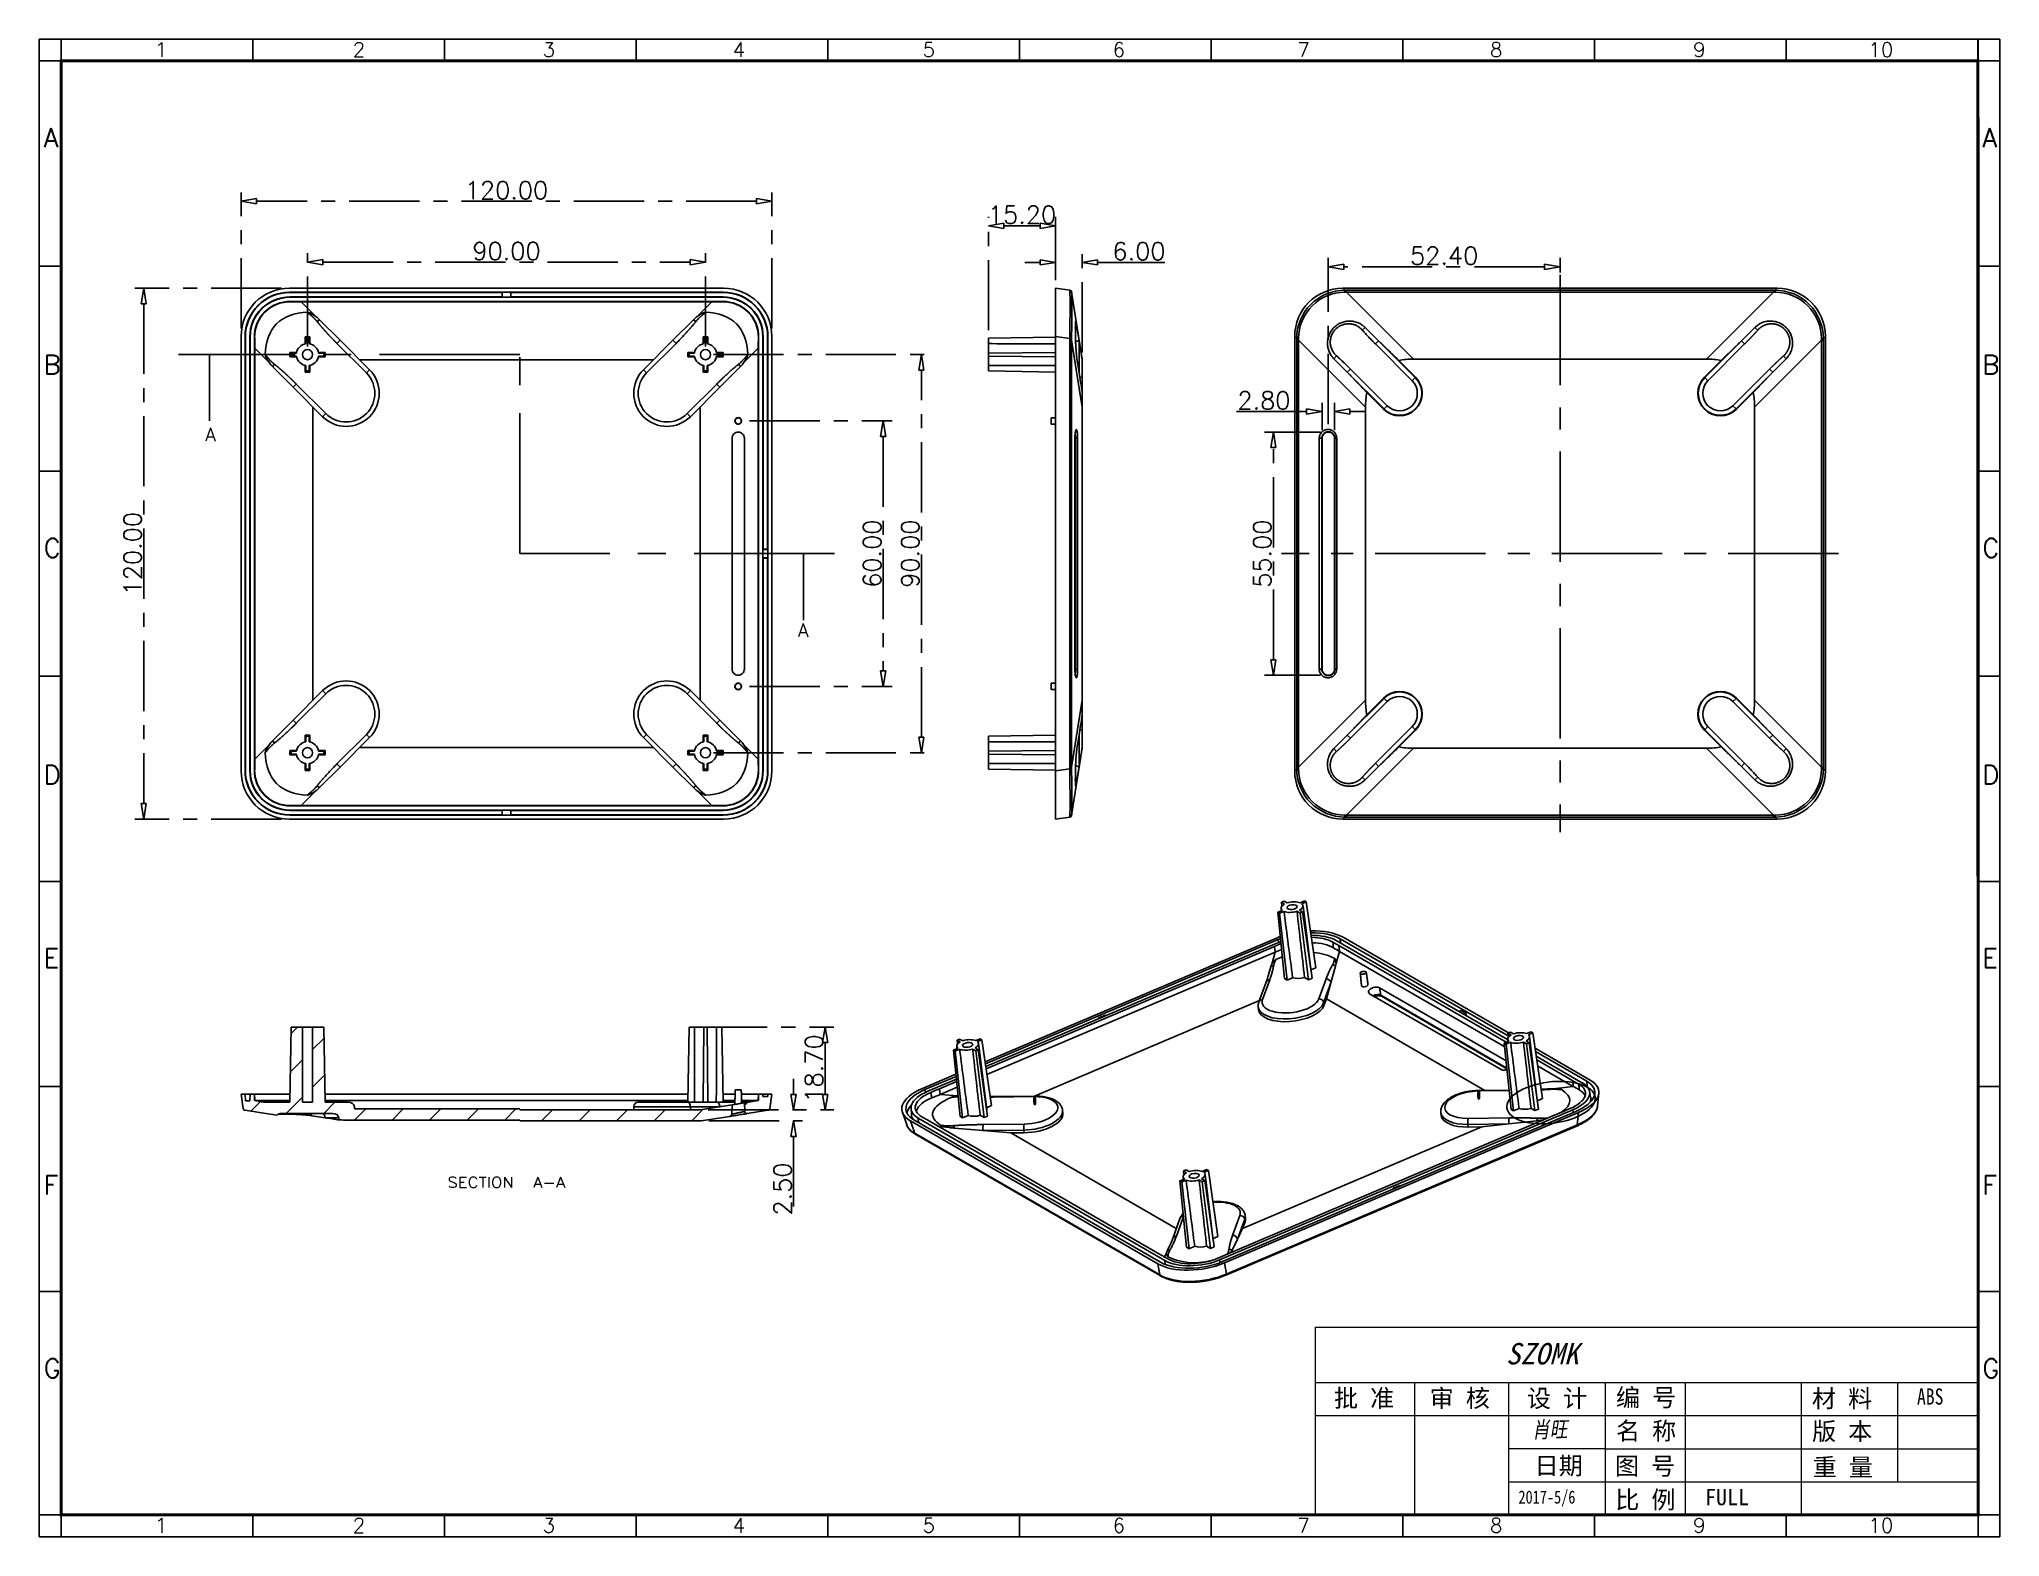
# Model space of a CAD drawing. Header units: millimetres. Extents: x 5301 to 5745, y 376 to 714.
import ezdxf

# ---------------------------------------------------------------- set-up
doc = ezdxf.new("R2010")
doc.units = ezdxf.units.MM
doc.header["$LTSCALE"] = 0.5
doc.linetypes.add('CENTER', pattern=[50.8, 31.75, -6.35, 6.35, -6.35])
for name, color, linetype, true_color in [('111', 7, 'Continuous', 0xffffff), ('112', 7, 'Continuous', 0xffffff), ('30', 7, 'Continuous', 0xffffff)]:
    doc.layers.add(name, color=color, linetype=linetype, true_color=true_color)
doc.layers.add('A1_KUANG', color=7, linetype='Continuous')
doc.layers.add('A4_KUANG', color=7, linetype='Continuous')
doc.layers.add('BORDER', color=4, linetype='Continuous', lineweight=20)
doc.layers.add('core', color=7, linetype='Continuous', lineweight=20)
doc.styles.add('blockfont', font='simplex.shx', dxfattribs={"bigfont": 'bigfont'})
doc.styles.get("Standard").update_dxf_attribs({"font": 'txt', "bigfont": 'gbcbig.shx'})
doc.styles.add('仿宋', font='NSimSun.ttf')
doc.styles.add('黑体', font='SIMHEI.TTF', dxfattribs={"height": 2.5})
doc.dimstyles.new('VT-4.00', dxfattribs={"dimtxt": 4, "dimasz": 3.5, "dimexe": 2, "dimexo": 1.8, "dimgap": 0.5, "dimtad": 1, "dimzin": 0, "dimdsep": 46, "dimtxsty": 'Standard', "dimblk": 'CLOSEDBLANK', "dimcen": 0.3, "dimclrd": 1, "dimclre": 1, "dimclrt": 7, "dimadec": 1, "dimazin": 0, "dimtfac": 1, "dimtofl": 0, "dimtmove": 0, "dimatfit": 3, "dimldrblk": 'CLOSEDBLANK', "dimfxl": 0, "dimtolj": 1, "dimtzin": 0, "dimarcsym": 0})

msp = doc.modelspace()

# ---------------------------------------------------------------- texts
at = {"lineweight": 0, "style": '仿宋'}
for s, p in [('批 准', (5593.969, 405.021)), ('审 核', (5615.597, 405.021)), ('设 计', (5637.592, 404.981)), ('编 号', (5657.737, 405.164)), ('材 料', (5702.042, 404.946)), ('名 称', (5657.737, 397.637)), ('版 本', (5702.076, 397.543)), ('日期', (5639.323, 389.773)), ('图 号', (5657.487, 389.69)), ('重 量', (5702.223, 389.433)), ('比 例', (5657.566, 382.057))]:
    msp.add_text(s, height=3.9968, dxfattribs=at).set_placement(p)
at = {"color": 3, "lineweight": 0, "style": '仿宋', "width": 0.8}
for s, height, p in [('ABS', 3.6537, (5725.807, 405.567)), ('2017-5/6', 2.9595, (5635.672, 383.19))]:
    msp.add_text(s, height=height, dxfattribs=at).set_placement(p)
at = {"color": 4, "lineweight": 0, "style": '仿宋', "oblique": 10, "width": 0.8}
msp.add_text('肖旺', height=3.6537, rotation=1, dxfattribs=at).set_placement((5638.803, 398.061))
at = {"color": 3, "lineweight": 0, "style": '仿宋'}
msp.add_text('FULL', height=3.6537, dxfattribs=at).set_placement((5677.866, 382.833))
at = {"layer": '112', "color": 7, "style": 'blockfont'}
for s, height, width, p in [('A', 3, 1.038, (5338.726, 623.352)), ('A', 3, 1.038, (5472.721, 579.139)), ('SECTION ', 2.3813, 1.147, (5393.493, 454.614)), ('A-A', 2.38, 1.147, (5412.872, 454.614))]:
    msp.add_text(s, height=height, dxfattribs=dict(at, width=width)).set_placement(p)
at = {"layer": 'BORDER', "color": 1, "lineweight": 0, "style": '黑体', "oblique": 15}
msp.add_text('SZOMK', height=4.8297, dxfattribs=at).set_placement((5632.834, 414.659))

# ---------------------------------------------------------------- blocks, each defined once
blk = doc.blocks.new('A$C3291225B')
at = {"layer": 'A4_KUANG'}
for p, q in [((2.87, 194.15), (2.87, 197.01)), ((28.09, 194.15), (28.09, 197.01)), ((53.32, 194.15), (53.32, 197.01)), ((78.54, 194.15), (78.54, 197.01)), ((103.77, 194.15), (103.77, 197.01)), ((129, 194.15), (129, 197.01)), ((154.22, 194.15), (154.22, 197.01)), ((179.45, 194.15), (179.45, 197.01)), ((204.67, 194.15), (204.67, 197.01)), ((229.9, 194.15), (229.9, 197.01)), ((255.13, 194.15), (255.13, 197.01)), ((255.14, 0), (255.14, 197.01)), ((2.87, 194.15), (0, 194.15)), ((2.87, 194.15), (2.87, 0)), ((258, 194.15), (2.87, 194.15)), ((2.87, 167.16), (0, 167.16)), ((257.99, 167.16), (255.13, 167.16)), ((2.87, 140.18), (0, 140.18)), ((257.99, 140.18), (255.13, 140.18)), ((2.87, 113.2), (0, 113.2)), ((257.99, 113.2), (255.13, 113.2)), ((2.87, 86.22), (0, 86.22)), ((257.99, 86.22), (255.13, 86.22)), ((2.87, 59.24), (0, 59.24)), ((257.99, 59.24), (255.13, 59.24)), ((2.87, 32.25), (0, 32.25)), ((257.99, 32.25), (255.13, 32.25)), ((2.87, 2.87), (0, 2.87)), ((2.87, 2.87), (258, 2.87)), ((28.09, 0), (28.09, 2.87)), ((53.32, 0), (53.32, 2.87)), ((78.54, 0), (78.54, 2.87)), ((103.77, 0), (103.77, 2.87)), ((129, 0), (129, 2.87)), ((154.22, 0), (154.22, 2.87)), ((179.45, 0), (179.45, 2.87)), ((204.67, 0), (204.67, 2.87)), ((229.9, 0), (229.9, 2.87))]:
    blk.add_line(p, q, dxfattribs=at)
at = {"layer": 'A4_KUANG', "color": 8}
blk.add_lwpolyline([(258, 0), (258, 197.01), (0, 197.01), (0, 0)], close=True, dxfattribs=at)
at = {"layer": 'A4_KUANG', "const_width": 0.4}
blk.add_lwpolyline([(2.87, 2.87), (2.87, 194.15), (255.13, 194.15), (255.14, 2.87), (2.87, 2.87)], dxfattribs=at)
at = {"layer": 'A4_KUANG'}
for s, height, p in [('1', 1.91, (15.22, 194.69)), ('2', 1.91, (41.25, 194.69)), ('3', 1.91, (66.25, 194.69)), ('4', 1.91, (91.25, 194.69)), ('5', 1.91, (116.25, 194.69)), ('6', 1.91, (141.26, 194.69)), ('7', 1.91, (165.57, 194.69)), ('8', 1.91, (190.91, 194.69)), ('9', 1.91, (217.64, 194.69)), ('10', 1.91, (240.72, 194.69)), ('A', 2.48, (0.59, 182.82)), ('A', 2.48, (255.71, 182.82)), ('B', 2.48, (0.59, 152.97)), ('B', 2.48, (255.71, 152.97)), ('C', 2.48, (0.59, 128.85)), ('C', 2.48, (255.71, 128.85)), ('D', 2.48, (0.59, 99.01)), ('D', 2.48, (255.71, 99.01)), ('E', 2.48, (0.59, 74.89)), ('E', 2.48, (255.71, 74.89)), ('F', 2.48, (0.59, 45.04)), ('F', 2.48, (255.71, 45.04)), ('G', 2.48, (0.59, 20.93)), ('G', 2.48, (255.71, 20.93)), ('1', 1.91, (15.22, 0.54)), ('2', 1.91, (41.25, 0.54)), ('3', 1.91, (66.25, 0.54)), ('4', 1.91, (91.25, 0.54)), ('5', 1.91, (116.25, 0.54)), ('6', 1.91, (141.26, 0.54)), ('7', 1.91, (165.57, 0.54)), ('8', 1.91, (190.91, 0.54)), ('9', 1.91, (217.64, 0.54)), ('10', 1.91, (240.72, 0.54))]:
    blk.add_text(s, height=height, dxfattribs=at).set_placement(p)
blk = doc.blocks.new('_ClosedBlank')
at = {"color": 0, "linetype": 'ByBlock', "lineweight": -2}
for p, q in [((-1, 0.17), (0, 0)), ((-1, 0.17), (-1, -0.17)), ((0, 0), (-1, -0.17))]:
    blk.add_line(p, q, dxfattribs=at)
blk = doc.blocks.new('*D2')
at = {"layer": 'core', "color": 1, "linetype": 'CENTER', "lineweight": -2}
for p, q in [((5361.84, 644.74), (5361.84, 665.85)), ((5451.84, 644.74), (5451.84, 665.85)), ((5365.34, 663.85), (5448.34, 663.85))]:
    blk.add_line(p, q, dxfattribs=at)
at = {"layer": 'Defpoints', "color": 0, "linetype": 'CENTER'}
for p in [(5451.84, 663.85), (5361.84, 642.94), (5451.84, 642.94)]:
    blk.add_point(p, dxfattribs=at)
at = {"layer": 'core', "color": 1, "linetype": 'CENTER', "lineweight": -2, "xscale": 3.5, "yscale": 3.5, "zscale": 3.5, "rotation": 180}
blk.add_blockref('_ClosedBlank', (5361.84, 663.85), dxfattribs=at)
at = {"layer": 'core', "color": 1, "linetype": 'CENTER', "lineweight": -2, "xscale": 3.5, "yscale": 3.5, "zscale": 3.5}
blk.add_blockref('_ClosedBlank', (5451.84, 663.85), dxfattribs=at)
at = {"layer": 'core', "color": 7, "linetype": 'CENTER', "insert": (5406.84, 666.35), "char_height": 4, "attachment_point": 5}
blk.add_mtext('\\A1;90.00', dxfattribs=at)
blk = doc.blocks.new('*D3')
at = {"layer": 'core', "color": 1, "linetype": 'CENTER', "lineweight": -2}
for p, q in [((5453.64, 642.94), (5502.65, 642.94)), ((5500.65, 556.44), (5500.65, 639.44)), ((5453.64, 552.94), (5502.65, 552.94))]:
    blk.add_line(p, q, dxfattribs=at)
at = {"layer": 'Defpoints', "color": 0, "linetype": 'CENTER'}
for p in [(5451.84, 642.94), (5500.65, 642.94), (5451.84, 552.94)]:
    blk.add_point(p, dxfattribs=at)
at = {"layer": 'core', "color": 1, "linetype": 'CENTER', "lineweight": -2, "xscale": 3.5, "yscale": 3.5, "zscale": 3.5}
for p, rotation in [((5500.65, 642.94), 90), ((5500.65, 552.94), 270)]:
    blk.add_blockref('_ClosedBlank', p, dxfattribs=dict(at, rotation=rotation))
at = {"layer": 'core', "color": 7, "linetype": 'CENTER', "insert": (5498.15, 597.94), "char_height": 4, "attachment_point": 5, "rotation": 90}
blk.add_mtext('\\A1;90.00', dxfattribs=at)
blk = doc.blocks.new('*D4')
at = {"layer": 'core', "color": 1, "linetype": 'CENTER', "lineweight": -2}
for p, q in [((5346.84, 648.85), (5346.84, 679.61)), ((5466.84, 648.85), (5466.84, 679.61)), ((5463.34, 677.61), (5350.34, 677.61))]:
    blk.add_line(p, q, dxfattribs=at)
at = {"layer": 'Defpoints', "color": 0, "linetype": 'CENTER'}
for p in [(5346.84, 677.61), (5346.84, 647.05), (5466.84, 647.05)]:
    blk.add_point(p, dxfattribs=at)
at = {"layer": 'core', "color": 1, "linetype": 'CENTER', "lineweight": -2, "xscale": 3.5, "yscale": 3.5, "zscale": 3.5, "rotation": 180}
blk.add_blockref('_ClosedBlank', (5346.84, 677.61), dxfattribs=at)
at = {"layer": 'core', "color": 1, "linetype": 'CENTER', "lineweight": -2, "xscale": 3.5, "yscale": 3.5, "zscale": 3.5}
blk.add_blockref('_ClosedBlank', (5466.84, 677.61), dxfattribs=at)
at = {"layer": 'core', "color": 7, "linetype": 'CENTER', "insert": (5406.84, 680.11), "char_height": 4, "attachment_point": 5}
blk.add_mtext('\\A1;120.00', dxfattribs=at)
blk = doc.blocks.new('*D5')
at = {"layer": 'core', "color": 1, "linetype": 'CENTER', "lineweight": -2}
for p, q in [((5355.94, 657.94), (5322.8, 657.94)), ((5324.8, 654.44), (5324.8, 541.44)), ((5355.94, 537.94), (5322.8, 537.94))]:
    blk.add_line(p, q, dxfattribs=at)
at = {"layer": 'Defpoints', "color": 0, "linetype": 'CENTER'}
for p in [(5357.74, 657.94), (5324.8, 537.94), (5357.74, 537.94)]:
    blk.add_point(p, dxfattribs=at)
at = {"layer": 'core', "color": 1, "linetype": 'CENTER', "lineweight": -2, "xscale": 3.5, "yscale": 3.5, "zscale": 3.5}
for p, rotation in [((5324.8, 657.94), 90), ((5324.8, 537.94), 270)]:
    blk.add_blockref('_ClosedBlank', p, dxfattribs=dict(at, rotation=rotation))
at = {"layer": 'core', "color": 7, "linetype": 'CENTER', "insert": (5322.3, 597.94), "char_height": 4, "attachment_point": 5, "rotation": 90}
blk.add_mtext('\\A1;120.00', dxfattribs=at)
blk = doc.blocks.new('*D6')
at = {"layer": 'core', "color": 1, "linetype": 'CENTER', "lineweight": -2}
for p, q in [((5531.02, 659.74), (5531.02, 665.8)), ((5537.02, 643.43), (5537.02, 665.8)), ((5527.52, 663.8), (5524.02, 663.8)), ((5540.52, 663.8), (5555.69, 663.8))]:
    blk.add_line(p, q, dxfattribs=at)
at = {"layer": 'Defpoints', "color": 0, "linetype": 'CENTER'}
for p in [(5537.02, 663.8), (5531.02, 657.94), (5537.02, 641.63)]:
    blk.add_point(p, dxfattribs=at)
at = {"layer": 'core', "color": 1, "linetype": 'CENTER', "lineweight": -2, "xscale": 3.5, "yscale": 3.5, "zscale": 3.5}
blk.add_blockref('_ClosedBlank', (5531.02, 663.8), dxfattribs=at)
at = {"layer": 'core', "color": 1, "linetype": 'CENTER', "lineweight": -2, "xscale": 3.5, "yscale": 3.5, "zscale": 3.5, "rotation": 180}
blk.add_blockref('_ClosedBlank', (5537.02, 663.8), dxfattribs=at)
at = {"layer": 'core', "color": 7, "linetype": 'CENTER', "insert": (5549.86, 666.3), "char_height": 4, "attachment_point": 5}
blk.add_mtext('\\A1;6.00', dxfattribs=at)
blk = doc.blocks.new('*D7')
at = {"layer": 'core', "color": 1, "linetype": 'CENTER', "lineweight": -2}
for p, q in [((5515.82, 648.44), (5515.82, 674.06)), ((5531.02, 659.74), (5531.02, 674.06)), ((5527.52, 672.06), (5519.32, 672.06))]:
    blk.add_line(p, q, dxfattribs=at)
at = {"layer": 'Defpoints', "color": 0, "linetype": 'CENTER'}
for p in [(5515.82, 672.06), (5531.02, 657.94), (5515.82, 646.64)]:
    blk.add_point(p, dxfattribs=at)
at = {"layer": 'core', "color": 1, "linetype": 'CENTER', "lineweight": -2, "xscale": 3.5, "yscale": 3.5, "zscale": 3.5, "rotation": 180}
blk.add_blockref('_ClosedBlank', (5515.82, 672.06), dxfattribs=at)
at = {"layer": 'core', "color": 1, "linetype": 'CENTER', "lineweight": -2, "xscale": 3.5, "yscale": 3.5, "zscale": 3.5}
blk.add_blockref('_ClosedBlank', (5531.02, 672.06), dxfattribs=at)
at = {"layer": 'core', "color": 7, "linetype": 'CENTER', "insert": (5523.42, 674.56), "char_height": 4, "attachment_point": 5}
blk.add_mtext('\\A1;15.20', dxfattribs=at)
blk = doc.blocks.new('*D8')
at = {"layer": 'core', "color": 1, "linetype": 'CENTER', "lineweight": -2}
for p, q in [((5461.79, 627.94), (5494.03, 627.94)), ((5492.03, 624.44), (5492.03, 571.44)), ((5461.79, 567.94), (5494.03, 567.94))]:
    blk.add_line(p, q, dxfattribs=at)
at = {"layer": 'Defpoints', "color": 0, "linetype": 'CENTER'}
for p in [(5459.99, 627.94), (5459.99, 567.94), (5492.03, 567.94)]:
    blk.add_point(p, dxfattribs=at)
at = {"layer": 'core', "color": 1, "linetype": 'CENTER', "lineweight": -2, "xscale": 3.5, "yscale": 3.5, "zscale": 3.5}
for p, rotation in [((5492.03, 627.94), 90), ((5492.03, 567.94), 270)]:
    blk.add_blockref('_ClosedBlank', p, dxfattribs=dict(at, rotation=rotation))
at = {"layer": 'core', "color": 7, "linetype": 'CENTER', "insert": (5489.53, 597.94), "char_height": 4, "attachment_point": 5, "rotation": 90}
blk.add_mtext('\\A1;60.00', dxfattribs=at)
blk = doc.blocks.new('*D9')
at = {"layer": 'core', "color": 1, "linetype": 'CENTER', "lineweight": -2}
for p, q in [((5590.88, 625.44), (5578.25, 625.44)), ((5580.25, 573.94), (5580.25, 621.94)), ((5590.88, 570.44), (5578.25, 570.44))]:
    blk.add_line(p, q, dxfattribs=at)
at = {"layer": 'Defpoints', "color": 0, "linetype": 'CENTER'}
for p in [(5580.25, 625.44), (5592.68, 625.44), (5592.68, 570.44)]:
    blk.add_point(p, dxfattribs=at)
at = {"layer": 'core', "color": 1, "linetype": 'CENTER', "lineweight": -2, "xscale": 3.5, "yscale": 3.5, "zscale": 3.5}
for p, rotation in [((5580.25, 625.44), 90), ((5580.25, 570.44), 270)]:
    blk.add_blockref('_ClosedBlank', p, dxfattribs=dict(at, rotation=rotation))
at = {"layer": 'core', "color": 7, "linetype": 'CENTER', "insert": (5577.75, 597.94), "char_height": 4, "attachment_point": 5, "rotation": 90}
blk.add_mtext('\\A1;55.00', dxfattribs=at)
blk = doc.blocks.new('*D10')
at = {"layer": 'core', "color": 1, "linetype": 'CENTER', "lineweight": -2}
for p, q in [((5587.78, 630.07), (5571.95, 630.07)), ((5591.28, 625.84), (5591.28, 632.07)), ((5594.08, 625.84), (5594.08, 632.07)), ((5597.58, 630.07), (5601.08, 630.07))]:
    blk.add_line(p, q, dxfattribs=at)
at = {"layer": 'Defpoints', "color": 0, "linetype": 'CENTER'}
for p in [(5591.28, 630.07), (5591.28, 624.04), (5594.08, 624.04)]:
    blk.add_point(p, dxfattribs=at)
at = {"layer": 'core', "color": 1, "linetype": 'CENTER', "lineweight": -2, "xscale": 3.5, "yscale": 3.5, "zscale": 3.5}
blk.add_blockref('_ClosedBlank', (5591.28, 630.07), dxfattribs=at)
at = {"layer": 'core', "color": 1, "linetype": 'CENTER', "lineweight": -2, "xscale": 3.5, "yscale": 3.5, "zscale": 3.5, "rotation": 180}
blk.add_blockref('_ClosedBlank', (5594.08, 630.07), dxfattribs=at)
at = {"layer": 'core', "color": 7, "linetype": 'CENTER', "insert": (5578.12, 632.57), "char_height": 4, "attachment_point": 5}
blk.add_mtext('\\A1;2.80', dxfattribs=at)
blk = doc.blocks.new('*D11')
at = {"layer": 'core', "color": 1, "linetype": 'CENTER', "lineweight": -2}
for p, q in [((5592.68, 627.24), (5592.68, 664.8)), ((5641.58, 662.8), (5596.18, 662.8)), ((5645.08, 661.54), (5645.08, 664.8))]:
    blk.add_line(p, q, dxfattribs=at)
at = {"layer": 'Defpoints', "color": 0, "linetype": 'CENTER'}
for p in [(5592.68, 662.8), (5645.08, 659.74), (5592.68, 625.44)]:
    blk.add_point(p, dxfattribs=at)
at = {"layer": 'core', "color": 1, "linetype": 'CENTER', "lineweight": -2, "xscale": 3.5, "yscale": 3.5, "zscale": 3.5, "rotation": 180}
blk.add_blockref('_ClosedBlank', (5592.68, 662.8), dxfattribs=at)
at = {"layer": 'core', "color": 1, "linetype": 'CENTER', "lineweight": -2, "xscale": 3.5, "yscale": 3.5, "zscale": 3.5}
blk.add_blockref('_ClosedBlank', (5645.08, 662.8), dxfattribs=at)
at = {"layer": 'core', "color": 7, "linetype": 'CENTER', "insert": (5618.88, 665.3), "char_height": 4, "attachment_point": 5}
blk.add_mtext('\\A1;52.40', dxfattribs=at)
blk = doc.blocks.new('*D12')
at = {"layer": 'core', "color": 1, "linetype": 'CENTER', "lineweight": -2}
for p, q in [((5471.77, 475.71), (5471.77, 479.21)), ((5452.44, 472.21), (5473.77, 472.21)), ((5452.63, 469.71), (5473.77, 469.71)), ((5471.77, 466.21), (5471.77, 448.15))]:
    blk.add_line(p, q, dxfattribs=at)
at = {"layer": 'Defpoints', "color": 0, "linetype": 'CENTER'}
for p in [(5450.64, 472.21), (5471.77, 472.21), (5450.83, 469.71)]:
    blk.add_point(p, dxfattribs=at)
at = {"layer": 'core', "color": 1, "linetype": 'CENTER', "lineweight": -2, "xscale": 3.5, "yscale": 3.5, "zscale": 3.5}
for p, rotation in [((5471.77, 472.21), 270), ((5471.77, 469.71), 90)]:
    blk.add_blockref('_ClosedBlank', p, dxfattribs=dict(at, rotation=rotation))
at = {"layer": 'core', "color": 7, "linetype": 'CENTER', "insert": (5469.27, 454.31), "char_height": 4, "attachment_point": 5, "rotation": 90}
blk.add_mtext('\\A1;2.50', dxfattribs=at)
blk = doc.blocks.new('*D13')
at = {"layer": 'core', "color": 1, "linetype": 'CENTER', "lineweight": -2}
for p, q in [((5449.94, 490.91), (5480.89, 490.91)), ((5478.89, 475.71), (5478.89, 487.41)), ((5452.44, 472.21), (5480.89, 472.21))]:
    blk.add_line(p, q, dxfattribs=at)
at = {"layer": 'Defpoints', "color": 0, "linetype": 'CENTER'}
for p in [(5448.14, 490.91), (5478.89, 490.91), (5450.64, 472.21)]:
    blk.add_point(p, dxfattribs=at)
at = {"layer": 'core', "color": 1, "linetype": 'CENTER', "lineweight": -2, "xscale": 3.5, "yscale": 3.5, "zscale": 3.5}
for p, rotation in [((5478.89, 490.91), 90), ((5478.89, 472.21), 270)]:
    blk.add_blockref('_ClosedBlank', p, dxfattribs=dict(at, rotation=rotation))
at = {"layer": 'core', "color": 7, "linetype": 'CENTER', "insert": (5476.39, 481.56), "char_height": 4, "attachment_point": 5, "rotation": 90}
blk.add_mtext('\\A1;18.70', dxfattribs=at)

# ---------------------------------------------------------------- dimensions: what is measured, and where the dimension line sits
at = {"layer": 'core', "linetype": 'CENTER'}
for base, p1, p2, picture, middle in [((5346.843, 677.612), (5466.84, 647.048), (5346.843, 647.048), '*D4', (5406.841, 680.112)), ((5515.824, 672.057), (5531.023, 657.941), (5515.824, 646.644), '*D7', (5523.423, 674.557)), ((5451.84, 663.853), (5361.842, 642.941), (5451.84, 642.941), '*D2', (5406.841, 666.353)), ((5537.023, 663.804), (5531.023, 657.941), (5537.023, 641.626), '*D6', (5549.856, 666.304)), ((5592.682, 662.803), (5645.081, 659.741), (5592.682, 625.441), '*D11', (5618.881, 665.303)), ((5591.282, 630.068), (5594.082, 624.041), (5591.282, 624.041), '*D10', (5578.115, 632.568))]:
    dim = msp.add_linear_dim(base=base, p1=p1, p2=p2, dimstyle='VT-4.00', dxfattribs=at)
    dim.commit()
    dim.dimension.update_dxf_attribs({"geometry": picture, "text_midpoint": middle})
for base, p1, p2, picture, middle in [((5324.8, 537.944), (5357.735, 657.941), (5357.735, 537.944), '*D5', (5322.3, 597.942)), ((5580.252, 625.441), (5592.682, 570.443), (5592.682, 625.441), '*D9', (5577.752, 597.942)), ((5478.886, 490.914), (5450.635, 472.214), (5448.137, 490.914), '*D13', (5476.386, 481.564))]:
    dim = msp.add_linear_dim(base=base, p1=p1, p2=p2, angle=90, dimstyle='VT-4.00', dxfattribs=at)
    dim.commit()
    dim.dimension.update_dxf_attribs({"geometry": picture, "text_midpoint": middle})
for base, p1, p2, picture, middle in [((5500.652, 642.941), (5451.84, 552.943), (5451.84, 642.941), '*D3', (5500.652, 597.942)), ((5492.032, 567.943), (5459.99, 627.941), (5459.99, 567.943), '*D8', (5492.032, 597.942)), ((5471.769, 472.214), (5450.831, 469.715), (5450.635, 472.214), '*D12', (5471.769, 454.313))]:
    dim = msp.add_linear_dim(base=base, p1=p1, p2=p2, angle=90, dimstyle='VT-4.00', dxfattribs=at)
    dim.commit()
    dim.dimension.update_dxf_attribs({"geometry": picture, "text_midpoint": middle, "dimtype": 128})

# ---------------------------------------------------------------- linework, layer by layer
at = {"color": 251}
for p, q in [((5358.114, 489.455), (5359.574, 490.914)), ((5362.992, 485.848), (5365.589, 488.442)), ((5357.963, 480.824), (5360.692, 483.55)), ((5362.992, 477.367), (5365.734, 480.106)), ((5357.034, 471.414), (5360.692, 475.069)), ((5349.02, 471.89), (5351.209, 474.076)), ((5365.523, 471.414), (5368.026, 473.914)), ((5372.474, 469.877), (5375.003, 472.404)), ((5380.96, 469.873), (5383.493, 472.404)), ((5389.449, 469.873), (5391.983, 472.404)), ((5397.939, 469.873), (5400.472, 472.404)), ((5406.428, 469.873), (5408.962, 472.404)), ((5414.759, 469.715), (5417.261, 472.214)), ((5423.249, 469.715), (5425.751, 472.214)), ((5431.738, 469.715), (5434.24, 472.214)), ((5440.228, 469.715), (5442.73, 472.214)), ((5448.717, 469.715), (5451.329, 472.324)), ((5460.662, 473.166), (5461.404, 473.908))]:
    msp.add_line(p, q, dxfattribs=at)
at = {"lineweight": 0, "ltscale": 0.5}
for p, q in [((5589.713, 423.081), (5589.713, 380.615)), ((5612.195, 410.591), (5612.195, 380.615)), ((5633.428, 410.591), (5633.428, 380.615)), ((5655.285, 410.591), (5655.285, 380.615)), ((5673.396, 410.591), (5673.396, 380.615)), ((5699.625, 410.591), (5699.625, 380.615))]:
    msp.add_line(p, q, dxfattribs=at)
at = {"lineweight": 0}
for p, q in [((5589.713, 423.081), (5739.599, 423.081)), ((5589.713, 410.591), (5739.599, 410.591)), ((5721.389, 410.591), (5721.389, 388.109)), ((5589.713, 403.097), (5739.599, 403.097)), ((5655.285, 395.603), (5633.428, 395.603)), ((5655.285, 395.603), (5739.599, 395.603)), ((5633.428, 388.109), (5739.599, 388.109)), ((5739.599, 380.615), (5589.713, 380.615))]:
    msp.add_line(p, q, dxfattribs=at)
at = {"layer": '111', "color": 1, "linetype": 'CENTER', "ltscale": 2}
for p, q in [((5409.841, 642.941), (5332.675, 642.941)), ((5339.675, 627.941), (5339.675, 642.941)), ((5409.841, 597.942), (5409.841, 642.941)), ((5481.007, 597.942), (5409.841, 597.942)), ((5474.007, 582.942), (5474.007, 597.942))]:
    msp.add_line(p, q, dxfattribs=at)
for points in [[(5339.675, 642.941), (5341.283, 636.941), (5338.068, 636.941), (5339.675, 642.941)], [(5474.007, 597.942), (5475.615, 591.942), (5472.4, 591.942), (5474.007, 597.942)]]:
    msp.add_solid(points, dxfattribs=at)
at = {"layer": '112', "color": 1, "linetype": 'CENTER', "ltscale": 1.571386}
for p, q in [((5645.081, 660.941), (5645.081, 534.944)), ((5708.079, 597.942), (5582.082, 597.942))]:
    msp.add_line(p, q, dxfattribs=at)
at = {"layer": '112', "color": 7}
for p, q in [((5357.735, 657.941), (5455.947, 657.941)), ((5357.842, 657.069), (5357.842, 656.991)), ((5455.84, 657.069), (5357.842, 657.069)), ((5405.841, 656.991), (5357.842, 656.991)), ((5405.894, 657.043), (5405.841, 656.991)), ((5405.841, 656.991), (5405.841, 655.991)), ((5407.789, 657.043), (5405.894, 657.043)), ((5405.894, 657.043), (5405.894, 655.938)), ((5407.789, 657.043), (5407.841, 656.991)), ((5407.789, 657.043), (5407.789, 655.938)), ((5455.84, 656.991), (5407.841, 656.991)), ((5407.841, 656.991), (5407.841, 655.991)), ((5455.84, 657.069), (5455.84, 656.991)), ((5531.023, 647.048), (5531.023, 657.941)), ((5531.023, 657.941), (5534.217, 657.492)), ((5537.023, 641.932), (5534.642, 657.074)), ((5595.975, 657.941), (5596.424, 657.492)), ((5694.186, 657.941), (5595.975, 657.941)), ((5596.823, 657.074), (5596.823, 657.492)), ((5596.823, 657.492), (5693.338, 657.492)), ((5611.966, 641.932), (5596.823, 657.074)), ((5693.338, 657.074), (5596.823, 657.074)), ((5678.195, 641.932), (5693.338, 657.074)), ((5693.338, 657.074), (5693.338, 657.492)), ((5693.738, 657.492), (5694.186, 657.941)), ((5357.842, 655.912), (5357.842, 655.991)), ((5405.841, 655.991), (5357.842, 655.991)), ((5455.84, 655.912), (5357.842, 655.912)), ((5360.38, 654.964), (5360.38, 654.889)), ((5360.38, 654.964), (5453.302, 654.964)), ((5453.302, 654.889), (5360.38, 654.889)), ((5363.704, 651.566), (5360.38, 654.889)), ((5405.894, 655.938), (5405.841, 655.991)), ((5407.789, 655.938), (5405.894, 655.938)), ((5407.789, 655.938), (5407.841, 655.991)), ((5455.84, 655.991), (5407.841, 655.991)), ((5449.979, 651.566), (5453.302, 654.889)), ((5453.302, 654.964), (5453.302, 654.889)), ((5455.84, 655.912), (5455.84, 655.991)), ((5364.56, 650.83), (5364.023, 650.407)), ((5369.203, 646.187), (5364.56, 650.83)), ((5444.48, 646.187), (5449.123, 650.83)), ((5449.123, 650.83), (5449.66, 650.407)), ((5535.849, 649.062), (5536.323, 646.047)), ((5601.031, 649.062), (5600.373, 648.478)), ((5601.031, 649.062), (5604.046, 646.047)), ((5689.13, 649.062), (5686.115, 646.047)), ((5689.13, 649.062), (5689.788, 648.478)), ((5346.843, 647.048), (5346.843, 548.836)), ((5347.714, 646.941), (5347.793, 646.941)), ((5347.714, 646.941), (5347.714, 548.943)), ((5347.793, 646.941), (5347.793, 548.943)), ((5348.793, 646.941), (5348.793, 548.943)), ((5348.871, 646.941), (5348.793, 646.941)), ((5348.871, 646.941), (5348.871, 548.943)), ((5349.819, 644.403), (5349.894, 644.403)), ((5349.819, 551.481), (5349.819, 644.403)), ((5349.894, 551.481), (5349.894, 644.403)), ((5349.894, 644.403), (5353.218, 641.08)), ((5357.842, 643.441), (5359.393, 643.441)), ((5357.842, 642.441), (5357.842, 643.441)), ((5358.139, 643.293), (5357.842, 643.441)), ((5358.139, 643.293), (5359.367, 643.293)), ((5358.139, 642.589), (5358.139, 643.293)), ((5361.491, 646.644), (5361.342, 646.941)), ((5361.342, 645.39), (5361.342, 646.941)), ((5361.342, 646.941), (5362.342, 646.941)), ((5361.491, 645.416), (5361.491, 646.644)), ((5361.491, 646.644), (5362.194, 646.644)), ((5362.194, 646.644), (5362.342, 646.941)), ((5362.194, 646.644), (5362.194, 645.416)), ((5362.342, 646.941), (5362.342, 645.39)), ((5364.292, 643.441), (5365.842, 643.441)), ((5364.317, 643.293), (5365.546, 643.293)), ((5365.546, 643.293), (5365.842, 643.441)), ((5365.546, 643.293), (5365.546, 642.589)), ((5365.842, 643.441), (5365.842, 642.441)), ((5369.203, 646.187), (5368.495, 645.48)), ((5375.166, 638.809), (5368.495, 645.48)), ((5369.203, 646.187), (5375.873, 639.516)), ((5444.48, 646.187), (5437.809, 639.516)), ((5438.516, 638.809), (5445.187, 645.48)), ((5444.48, 646.187), (5445.187, 645.48)), ((5448.137, 643.293), (5447.84, 643.441)), ((5449.391, 643.441), (5447.84, 643.441)), ((5447.84, 643.441), (5447.84, 642.441)), ((5448.137, 643.293), (5448.137, 642.589)), ((5449.365, 643.293), (5448.137, 643.293)), ((5451.34, 646.941), (5451.34, 645.39)), ((5451.489, 646.644), (5451.34, 646.941)), ((5452.34, 646.941), (5451.34, 646.941)), ((5451.489, 646.644), (5451.489, 645.416)), ((5452.192, 646.644), (5451.489, 646.644)), ((5452.192, 646.644), (5452.34, 646.941)), ((5452.192, 645.416), (5452.192, 646.644)), ((5452.34, 645.39), (5452.34, 646.941)), ((5455.84, 643.441), (5454.29, 643.441)), ((5455.543, 643.293), (5454.315, 643.293)), ((5455.543, 643.293), (5455.84, 643.441)), ((5455.543, 642.589), (5455.543, 643.293)), ((5455.84, 642.441), (5455.84, 643.441)), ((5463.788, 644.403), (5460.465, 641.08)), ((5463.788, 644.403), (5463.788, 551.481)), ((5463.863, 644.403), (5463.788, 644.403)), ((5463.863, 644.403), (5463.863, 551.481)), ((5464.811, 548.943), (5464.811, 646.941)), ((5464.811, 646.941), (5464.89, 646.941)), ((5464.89, 598.942), (5464.89, 646.941)), ((5465.89, 598.942), (5465.89, 646.941)), ((5465.968, 646.941), (5465.89, 646.941)), ((5465.968, 548.943), (5465.968, 646.941)), ((5466.84, 548.836), (5466.84, 647.048)), ((5515.824, 646.644), (5531.023, 646.91)), ((5515.824, 645.416), (5515.824, 646.644)), ((5515.824, 643.293), (5515.824, 645.416)), ((5515.824, 643.293), (5531.023, 643.425)), ((5515.824, 642.589), (5515.824, 643.293)), ((5531.023, 548.836), (5531.023, 647.048)), ((5534.217, 646.599), (5531.023, 647.048)), ((5534.217, 646.2), (5534.642, 646.2)), ((5534.217, 549.684), (5534.217, 646.2)), ((5534.642, 646.2), (5534.642, 549.684)), ((5534.642, 646.2), (5537.023, 631.057)), ((5536.323, 638.976), (5536.323, 646.047)), ((5585.531, 646.599), (5585.082, 647.048)), ((5585.082, 548.836), (5585.082, 647.048)), ((5585.531, 646.2), (5585.948, 646.2)), ((5585.531, 549.684), (5585.531, 646.2)), ((5585.948, 646.2), (5601.091, 631.057)), ((5585.948, 646.2), (5585.948, 549.684)), ((5604.046, 646.047), (5603.339, 645.34)), ((5603.339, 645.34), (5611.638, 637.042)), ((5612.345, 637.749), (5604.046, 646.047)), ((5677.816, 637.749), (5686.115, 646.047)), ((5686.822, 645.34), (5678.523, 637.042)), ((5686.115, 646.047), (5686.822, 645.34)), ((5704.213, 646.2), (5689.07, 631.057)), ((5704.213, 549.684), (5704.213, 646.2)), ((5704.213, 646.2), (5704.63, 646.2)), ((5705.079, 647.048), (5704.63, 646.599)), ((5704.63, 646.2), (5704.63, 549.684)), ((5705.079, 647.048), (5705.079, 548.836)), ((5353.954, 640.223), (5354.376, 640.761)), ((5358.596, 635.581), (5353.954, 640.223)), ((5358.139, 642.589), (5357.842, 642.441)), ((5359.393, 642.441), (5357.842, 642.441)), ((5359.367, 642.589), (5358.139, 642.589)), ((5361.342, 638.941), (5361.342, 640.492)), ((5361.491, 639.238), (5361.342, 638.941)), ((5362.342, 638.941), (5361.342, 638.941)), ((5361.491, 639.238), (5361.491, 640.466)), ((5362.194, 639.238), (5361.491, 639.238)), ((5362.194, 640.466), (5362.194, 639.238)), ((5362.194, 639.238), (5362.342, 638.941)), ((5362.342, 640.492), (5362.342, 638.941)), ((5365.842, 642.441), (5364.292, 642.441)), ((5365.546, 642.589), (5364.317, 642.589)), ((5365.546, 642.589), (5365.842, 642.441)), ((5440.029, 641.736), (5373.654, 641.736)), ((5375.873, 639.516), (5375.166, 638.809)), ((5437.809, 639.516), (5438.516, 638.809)), ((5448.137, 642.589), (5447.84, 642.441)), ((5447.84, 642.441), (5449.391, 642.441)), ((5448.137, 642.589), (5449.365, 642.589)), ((5451.34, 640.492), (5451.34, 638.941)), ((5451.489, 639.238), (5451.34, 638.941)), ((5451.34, 638.941), (5452.34, 638.941)), ((5451.489, 640.466), (5451.489, 639.238)), ((5451.489, 639.238), (5452.192, 639.238)), ((5452.192, 639.238), (5452.192, 640.466)), ((5452.192, 639.238), (5452.34, 638.941)), ((5452.34, 638.941), (5452.34, 640.492)), ((5454.29, 642.441), (5455.84, 642.441)), ((5454.315, 642.589), (5455.543, 642.589)), ((5455.086, 635.581), (5459.729, 640.223)), ((5455.543, 642.589), (5455.84, 642.441)), ((5459.729, 640.223), (5459.307, 640.761)), ((5515.824, 642.589), (5531.023, 642.457)), ((5515.824, 640.466), (5515.824, 642.589)), ((5515.824, 639.238), (5515.824, 640.466)), ((5515.824, 639.238), (5531.023, 638.973)), ((5536.323, 638.976), (5535.849, 641.991)), ((5537.023, 641.626), (5537.023, 641.932)), ((5537.023, 637.836), (5537.023, 641.626)), ((5593.961, 641.991), (5594.545, 642.65)), ((5596.975, 638.976), (5593.961, 641.991)), ((5596.975, 638.976), (5597.683, 639.683)), ((5596.975, 638.976), (5605.274, 630.678)), ((5605.981, 631.385), (5597.683, 639.683)), ((5612.432, 637.836), (5608.642, 641.626)), ((5611.966, 641.932), (5678.195, 641.932)), ((5677.729, 637.836), (5681.519, 641.626)), ((5684.18, 631.385), (5692.478, 639.683)), ((5693.186, 638.976), (5684.887, 630.678)), ((5693.186, 638.976), (5692.478, 639.683)), ((5693.186, 638.976), (5696.2, 641.991)), ((5696.2, 641.991), (5695.616, 642.65)), ((5358.596, 635.581), (5359.303, 636.288)), ((5365.267, 628.91), (5358.596, 635.581)), ((5359.303, 636.288), (5365.974, 629.617)), ((5454.379, 636.288), (5447.708, 629.617)), ((5448.416, 628.91), (5455.086, 635.581)), ((5455.086, 635.581), (5454.379, 636.288)), ((5536.507, 637.772), (5537.023, 637.836)), ((5537.023, 634.381), (5537.023, 637.836)), ((5537.023, 631.057), (5537.023, 634.381)), ((5601.396, 634.381), (5605.187, 630.59)), ((5612.345, 637.749), (5611.638, 637.042)), ((5612.345, 637.749), (5612.432, 637.836)), ((5677.816, 637.749), (5677.729, 637.836)), ((5677.816, 637.749), (5678.523, 637.042)), ((5688.765, 634.381), (5684.974, 630.59)), ((5363.047, 631.13), (5363.047, 564.754)), ((5365.267, 628.91), (5365.974, 629.617)), ((5448.416, 628.91), (5447.708, 629.617)), ((5450.635, 564.754), (5450.635, 631.13)), ((5537.023, 564.827), (5537.023, 631.057)), ((5601.091, 564.827), (5601.091, 631.057)), ((5605.274, 630.678), (5605.187, 630.59)), ((5605.274, 630.678), (5605.981, 631.385)), ((5684.887, 630.678), (5684.18, 631.385)), ((5684.887, 630.678), (5684.974, 630.59)), ((5689.07, 631.057), (5689.07, 564.827)), ((5457.84, 571.843), (5457.84, 624.041)), ((5460.64, 624.041), (5460.64, 571.843)), ((5535.379, 571.843), (5535.379, 624.041)), ((5535.385, 624.041), (5535.379, 624.041)), ((5535.385, 624.041), (5535.522, 624.041)), ((5535.385, 571.843), (5535.385, 624.041)), ((5535.522, 624.041), (5535.999, 624.041)), ((5535.522, 571.843), (5535.522, 624.041)), ((5535.999, 624.041), (5535.999, 571.843)), ((5590.636, 571.843), (5590.636, 624.041)), ((5590.636, 624.041), (5591.214, 624.041)), ((5591.282, 624.041), (5591.214, 624.041)), ((5591.214, 624.041), (5591.214, 571.843)), ((5591.282, 624.041), (5591.282, 571.843)), ((5594.082, 624.041), (5594.156, 624.041)), ((5594.082, 571.843), (5594.082, 624.041)), ((5594.156, 624.041), (5594.578, 624.041)), ((5594.156, 571.843), (5594.156, 624.041)), ((5594.578, 624.041), (5594.578, 571.843)), ((5464.89, 598.942), (5464.837, 598.89)), ((5464.837, 596.995), (5464.837, 598.89)), ((5464.837, 598.89), (5465.942, 598.89)), ((5464.89, 598.942), (5465.89, 598.942)), ((5465.89, 598.942), (5465.942, 598.89)), ((5465.942, 596.995), (5465.942, 598.89)), ((5464.89, 596.942), (5464.837, 596.995)), ((5464.837, 596.995), (5465.942, 596.995)), ((5464.89, 548.943), (5464.89, 596.942)), ((5464.89, 596.942), (5465.89, 596.942)), ((5465.89, 596.942), (5465.942, 596.995)), ((5465.89, 548.943), (5465.89, 596.942)), ((5535.385, 571.843), (5535.379, 571.843)), ((5535.386, 571.843), (5535.522, 571.843)), ((5535.522, 571.843), (5535.999, 571.843)), ((5590.636, 571.843), (5591.214, 571.843)), ((5591.282, 571.843), (5591.214, 571.843)), ((5594.082, 571.843), (5594.156, 571.843)), ((5594.156, 571.843), (5594.578, 571.843)), ((5365.267, 566.974), (5358.596, 560.303)), ((5359.303, 559.596), (5365.974, 566.267)), ((5365.267, 566.974), (5365.974, 566.267)), ((5448.416, 566.974), (5447.708, 566.267)), ((5454.379, 559.596), (5447.708, 566.267)), ((5448.416, 566.974), (5455.086, 560.303)), ((5534.642, 549.684), (5537.023, 564.827)), ((5537.023, 564.827), (5537.023, 561.504)), ((5585.948, 549.684), (5601.091, 564.827)), ((5596.975, 556.908), (5605.274, 565.207)), ((5605.981, 564.499), (5597.683, 556.201)), ((5601.396, 561.504), (5605.187, 565.294)), ((5605.274, 565.207), (5605.187, 565.294)), ((5605.274, 565.207), (5605.981, 564.499)), ((5684.887, 565.207), (5684.18, 564.499)), ((5684.18, 564.499), (5692.478, 556.201)), ((5684.887, 565.207), (5684.974, 565.294)), ((5693.186, 556.908), (5684.887, 565.207)), ((5688.765, 561.504), (5684.974, 565.294)), ((5704.213, 549.684), (5689.07, 564.827)), ((5358.596, 560.303), (5353.954, 555.661)), ((5358.596, 560.303), (5359.303, 559.596)), ((5455.086, 560.303), (5454.379, 559.596)), ((5455.086, 560.303), (5459.729, 555.661)), ((5537.023, 561.504), (5537.023, 558.048)), ((5603.339, 550.544), (5611.638, 558.843)), ((5612.345, 558.136), (5611.638, 558.843)), ((5677.816, 558.136), (5678.523, 558.843)), ((5686.822, 550.544), (5678.523, 558.843)), ((5349.894, 551.481), (5353.218, 554.805)), ((5353.954, 555.661), (5354.376, 555.124)), ((5361.342, 556.943), (5361.342, 555.393)), ((5361.491, 556.646), (5361.342, 556.943)), ((5362.342, 556.943), (5361.342, 556.943)), ((5362.194, 556.646), (5361.491, 556.646)), ((5361.491, 556.646), (5361.491, 555.418)), ((5362.194, 556.646), (5362.342, 556.943)), ((5362.194, 555.418), (5362.194, 556.646)), ((5362.342, 555.393), (5362.342, 556.943)), ((5375.166, 557.075), (5368.495, 550.404)), ((5369.203, 549.697), (5375.873, 556.368)), ((5375.873, 556.368), (5375.166, 557.075)), ((5437.809, 556.368), (5438.516, 557.075)), ((5444.48, 549.697), (5437.809, 556.368)), ((5438.516, 557.075), (5445.187, 550.404)), ((5451.34, 555.393), (5451.34, 556.943)), ((5451.489, 556.646), (5451.34, 556.943)), ((5451.34, 556.943), (5452.34, 556.943)), ((5451.489, 555.418), (5451.489, 556.646)), ((5451.489, 556.646), (5452.192, 556.646)), ((5452.192, 556.646), (5452.34, 556.943)), ((5452.192, 556.646), (5452.192, 555.418)), ((5452.34, 556.943), (5452.34, 555.393)), ((5459.729, 555.661), (5459.307, 555.124)), ((5463.788, 551.481), (5460.465, 554.805)), ((5515.824, 556.646), (5531.023, 556.912)), ((5515.824, 556.646), (5515.824, 555.418)), ((5515.824, 555.418), (5515.824, 553.295)), ((5536.323, 556.908), (5535.849, 553.893)), ((5536.323, 556.908), (5536.323, 549.837)), ((5536.507, 558.113), (5537.023, 558.048)), ((5537.023, 558.048), (5537.023, 554.258)), ((5537.023, 554.258), (5537.023, 553.953)), ((5596.975, 556.908), (5593.961, 553.893)), ((5596.975, 556.908), (5597.683, 556.201)), ((5612.345, 558.136), (5604.046, 549.837)), ((5612.432, 558.048), (5608.642, 554.258)), ((5612.345, 558.136), (5612.432, 558.048)), ((5677.816, 558.136), (5677.729, 558.048)), ((5677.729, 558.048), (5681.519, 554.258)), ((5677.816, 558.136), (5686.115, 549.837)), ((5693.186, 556.908), (5692.478, 556.201)), ((5693.186, 556.908), (5696.2, 553.893)), ((5349.819, 551.481), (5349.894, 551.481)), ((5358.139, 553.295), (5357.842, 553.443)), ((5359.393, 553.443), (5357.842, 553.443)), ((5357.842, 553.443), (5357.842, 552.443)), ((5358.139, 552.592), (5357.842, 552.443)), ((5357.842, 552.443), (5359.393, 552.443)), ((5358.139, 553.295), (5358.139, 552.592)), ((5359.367, 553.295), (5358.139, 553.295)), ((5358.139, 552.592), (5359.367, 552.592)), ((5361.342, 550.494), (5361.342, 548.943)), ((5361.491, 550.468), (5361.491, 549.24)), ((5362.194, 549.24), (5362.194, 550.468)), ((5362.342, 548.943), (5362.342, 550.494)), ((5365.842, 553.443), (5364.292, 553.443)), ((5364.292, 552.443), (5365.842, 552.443)), ((5365.546, 553.295), (5364.317, 553.295)), ((5364.317, 552.592), (5365.546, 552.592)), ((5365.546, 553.295), (5365.842, 553.443)), ((5365.546, 552.592), (5365.546, 553.295)), ((5365.546, 552.592), (5365.842, 552.443)), ((5365.842, 552.443), (5365.842, 553.443)), ((5369.203, 549.697), (5368.495, 550.404)), ((5373.654, 554.148), (5440.029, 554.148)), ((5444.48, 549.697), (5445.187, 550.404)), ((5447.84, 553.443), (5449.391, 553.443)), ((5448.137, 553.295), (5447.84, 553.443)), ((5447.84, 552.443), (5447.84, 553.443)), ((5448.137, 552.592), (5447.84, 552.443)), ((5449.391, 552.443), (5447.84, 552.443)), ((5448.137, 553.295), (5449.365, 553.295)), ((5448.137, 552.592), (5448.137, 553.295)), ((5449.365, 552.592), (5448.137, 552.592)), ((5451.34, 548.943), (5451.34, 550.494)), ((5451.489, 549.24), (5451.489, 550.468)), ((5452.192, 550.468), (5452.192, 549.24)), ((5452.34, 550.494), (5452.34, 548.943)), ((5454.29, 553.443), (5455.84, 553.443)), ((5455.84, 552.443), (5454.29, 552.443)), ((5454.315, 553.295), (5455.543, 553.295)), ((5455.543, 552.592), (5454.315, 552.592)), ((5455.543, 553.295), (5455.84, 553.443)), ((5455.543, 553.295), (5455.543, 552.592)), ((5455.543, 552.592), (5455.84, 552.443)), ((5455.84, 553.443), (5455.84, 552.443)), ((5463.863, 551.481), (5463.788, 551.481)), ((5515.824, 553.295), (5531.023, 553.428)), ((5515.824, 553.295), (5515.824, 552.592)), ((5515.824, 552.592), (5531.023, 552.459)), ((5515.824, 552.592), (5515.824, 550.468)), ((5515.824, 550.468), (5515.824, 549.24)), ((5537.023, 553.953), (5534.642, 538.81)), ((5535.849, 546.822), (5536.323, 549.837)), ((5593.961, 553.893), (5594.545, 553.234)), ((5611.966, 553.953), (5596.823, 538.81)), ((5601.031, 546.822), (5604.046, 549.837)), ((5604.046, 549.837), (5603.339, 550.544)), ((5678.195, 553.953), (5611.966, 553.953)), ((5678.195, 553.953), (5693.338, 538.81)), ((5686.115, 549.837), (5686.822, 550.544)), ((5689.13, 546.822), (5686.115, 549.837)), ((5696.2, 553.893), (5695.616, 553.234)), ((5347.714, 548.943), (5347.793, 548.943)), ((5348.871, 548.943), (5348.793, 548.943)), ((5361.491, 549.24), (5361.342, 548.943)), ((5361.342, 548.943), (5362.342, 548.943)), ((5361.491, 549.24), (5362.194, 549.24)), ((5362.194, 549.24), (5362.342, 548.943)), ((5364.56, 545.054), (5364.023, 545.477)), ((5369.203, 549.697), (5364.56, 545.054)), ((5444.48, 549.697), (5449.123, 545.054)), ((5449.123, 545.054), (5449.66, 545.477)), ((5451.489, 549.24), (5451.34, 548.943)), ((5452.34, 548.943), (5451.34, 548.943)), ((5452.192, 549.24), (5451.489, 549.24)), ((5452.192, 549.24), (5452.34, 548.943)), ((5464.811, 548.943), (5464.89, 548.943)), ((5465.968, 548.943), (5465.89, 548.943)), ((5515.824, 549.24), (5531.023, 548.975)), ((5531.023, 548.836), (5534.217, 549.285)), ((5531.023, 537.944), (5531.023, 548.836)), ((5534.217, 549.684), (5534.642, 549.684)), ((5585.082, 548.836), (5585.531, 549.285)), ((5585.531, 549.684), (5585.948, 549.684)), ((5601.031, 546.822), (5600.373, 547.406)), ((5689.13, 546.822), (5689.788, 547.406)), ((5704.213, 549.684), (5704.63, 549.684)), ((5704.63, 549.285), (5705.079, 548.836)), ((5363.704, 544.318), (5360.38, 540.995)), ((5360.38, 540.92), (5360.38, 540.995)), ((5360.38, 540.995), (5453.302, 540.995)), ((5453.302, 540.92), (5360.38, 540.92)), ((5449.979, 544.318), (5453.302, 540.995)), ((5453.302, 540.92), (5453.302, 540.995)), ((5455.947, 537.944), (5357.735, 537.944)), ((5357.842, 539.972), (5455.84, 539.972)), ((5357.842, 539.972), (5357.842, 539.894)), ((5357.842, 539.894), (5405.841, 539.894)), ((5357.842, 538.815), (5357.842, 538.894)), ((5357.842, 538.894), (5405.841, 538.894)), ((5357.842, 538.815), (5455.84, 538.815)), ((5405.841, 539.894), (5405.894, 539.946)), ((5405.841, 539.894), (5405.841, 538.894)), ((5405.841, 538.894), (5405.894, 538.841)), ((5405.894, 539.946), (5407.789, 539.946)), ((5405.894, 539.946), (5405.894, 538.841)), ((5405.894, 538.841), (5407.789, 538.841)), ((5407.841, 539.894), (5407.789, 539.946)), ((5407.789, 539.946), (5407.789, 538.841)), ((5407.841, 538.894), (5407.789, 538.841)), ((5407.841, 539.894), (5455.84, 539.894)), ((5407.841, 539.894), (5407.841, 538.894)), ((5407.841, 538.894), (5455.84, 538.894)), ((5455.84, 539.972), (5455.84, 539.894)), ((5455.84, 538.815), (5455.84, 538.894)), ((5534.217, 538.392), (5531.023, 537.944)), ((5596.424, 538.392), (5595.975, 537.944)), ((5595.975, 537.944), (5694.186, 537.944)), ((5596.823, 538.81), (5693.338, 538.81)), ((5596.823, 538.393), (5596.823, 538.81)), ((5693.338, 538.393), (5596.823, 538.393)), ((5693.338, 538.393), (5693.338, 538.81)), ((5694.186, 537.944), (5693.738, 538.392)), ((5582.66, 519.376), (5582.087, 519.133)), ((5582.087, 519.133), (5582.786, 518.729)), ((5582.087, 519.133), (5582.178, 518.255)), ((5583.359, 518.972), (5582.66, 519.376)), ((5587.299, 519.435), (5586.298, 519.01)), ((5586.699, 518.778), (5587.7, 519.203)), ((5587.7, 519.203), (5587.299, 519.435)), ((5587.7, 519.203), (5589.866, 504.32)), ((5582.263, 517.296), (5581.262, 516.871)), ((5581.262, 516.871), (5581.663, 516.64)), ((5581.262, 516.871), (5582.776, 501.879)), ((5581.663, 516.64), (5582.664, 517.065)), ((5581.663, 516.64), (5583.345, 501.55)), ((5582, 517.732), (5582.064, 517.211)), ((5585.603, 517.102), (5586.302, 516.698)), ((5586.875, 516.942), (5586.176, 517.345)), ((5586.302, 516.698), (5586.875, 516.942)), ((5586.302, 516.698), (5588.19, 501.612)), ((5586.875, 516.942), (5589.005, 501.958)), ((5588.802, 503.405), (5586.962, 518.343)), ((5515.068, 483.06), (5580.938, 511.033)), ((5581.346, 510.709), (5515.136, 482.592)), ((5581.926, 510.296), (5515.227, 481.97)), ((5581.346, 510.709), (5581.442, 510.09)), ((5633.227, 488.074), (5594.423, 510.486)), ((5633.368, 488.938), (5595.366, 510.886)), ((5595.366, 510.886), (5595.438, 509.899)), ((5633.439, 489.609), (5596.015, 511.223)), ((5515.301, 481.461), (5580.476, 509.139)), ((5580.673, 507.857), (5515.488, 480.174)), ((5579.912, 505.155), (5580.673, 507.857)), ((5580.476, 509.139), (5580.673, 507.857)), ((5595.188, 508.04), (5594.427, 505.338)), ((5595.094, 509.324), (5632.921, 487.477)), ((5595.094, 509.324), (5595.188, 508.04)), ((5595.188, 508.04), (5632.564, 486.453)), ((5578.622, 501.095), (5576.981, 496.593)), ((5577.812, 497.129), (5579.453, 501.631)), ((5579.081, 502.51), (5579.646, 504.515)), ((5582.776, 501.879), (5583.345, 501.55)), ((5583.345, 501.55), (5584.609, 502.087)), ((5587.307, 502.121), (5588.19, 501.612)), ((5588.19, 501.612), (5589.005, 501.958)), ((5588.748, 503.845), (5589.866, 504.32)), ((5592.177, 501.792), (5590.536, 497.29)), ((5593.264, 500.925), (5594.327, 504.7)), ((5577.102, 496.925), (5526.229, 475.321)), ((5591.623, 496.423), (5593.264, 500.925)), ((5592.245, 497.306), (5591.698, 495.808)), ((5592.245, 497.306), (5593.264, 500.925)), ((5628.085, 476.606), (5592.245, 497.306)), ((5631.735, 481.309), (5602.029, 498.466)), ((5604.263, 499.822), (5632.883, 483.292)), ((5604.263, 499.822), (5604.53, 498.13)), ((5604.53, 498.13), (5633.048, 481.659)), ((5604.685, 497.885), (5633.065, 481.494)), ((5542.248, 493.628), (5540.703, 492.972)), ((5540.703, 492.972), (5540.721, 492.797)), ((5540.703, 492.972), (5540.885, 492.867)), ((5542.248, 493.628), (5542.43, 493.523)), ((5576.838, 495.414), (5576.914, 494.799)), ((5591.623, 496.423), (5591.698, 495.808)), ((5622.23, 494.426), (5622.745, 494.644)), ((5623.823, 494.021), (5622.745, 494.644)), ((5623.308, 493.803), (5623.823, 494.021)), ((5623.88, 493.472), (5623.823, 494.021)), ((5358.139, 490.914), (5357.842, 473.914)), ((5358.139, 490.914), (5360.692, 490.914)), ((5360.692, 490.914), (5360.692, 473.914)), ((5362.992, 490.914), (5360.692, 490.914)), ((5362.992, 473.914), (5362.992, 490.914)), ((5362.992, 490.914), (5365.546, 490.914)), ((5365.842, 473.914), (5365.546, 490.914)), ((5448.137, 490.914), (5447.84, 473.914)), ((5448.137, 490.914), (5449.365, 490.914)), ((5449.365, 490.914), (5451.489, 490.914)), ((5451.489, 490.914), (5451.34, 473.914)), ((5451.489, 490.914), (5452.192, 490.914)), ((5452.192, 490.914), (5452.34, 473.914)), ((5452.192, 490.914), (5454.315, 490.914)), ((5454.315, 490.914), (5455.543, 490.914)), ((5455.543, 490.914), (5455.84, 473.914)), ((5508.728, 487.979), (5509.302, 488.222)), ((5509.427, 487.575), (5508.728, 487.979)), ((5508.728, 487.979), (5508.82, 487.101)), ((5509.302, 488.222), (5510.001, 487.819)), ((5512.94, 487.856), (5513.941, 488.281)), ((5514.341, 488.05), (5513.34, 487.625)), ((5513.941, 488.281), (5514.341, 488.05)), ((5514.341, 488.05), (5516.507, 473.166)), ((5632.48, 487.29), (5633.481, 487.715)), ((5633.217, 488.15), (5633.282, 487.63)), ((5633.305, 489.551), (5633.878, 489.795)), ((5634.003, 489.148), (5633.305, 489.551)), ((5633.305, 489.551), (5633.396, 488.674)), ((5633.878, 489.795), (5634.577, 489.391)), ((5637.394, 487.764), (5638.093, 487.36)), ((5637.516, 489.428), (5638.517, 489.853)), ((5638.917, 489.622), (5637.916, 489.197)), ((5640.02, 473.824), (5638.18, 488.761)), ((5638.517, 489.853), (5638.917, 489.622)), ((5638.917, 489.622), (5641.083, 474.738)), ((5507.904, 485.717), (5508.905, 486.142)), ((5508.304, 485.486), (5507.904, 485.717)), ((5507.904, 485.717), (5509.418, 470.725)), ((5509.305, 485.911), (5508.304, 485.486)), ((5508.304, 485.486), (5509.987, 470.397)), ((5508.641, 486.578), (5508.705, 486.057)), ((5512.943, 485.544), (5512.244, 485.948)), ((5512.818, 486.192), (5513.517, 485.788)), ((5513.517, 485.788), (5512.943, 485.544)), ((5512.943, 485.544), (5514.831, 470.458)), ((5513.517, 485.788), (5515.646, 470.804)), ((5515.444, 472.251), (5513.604, 487.189)), ((5632.88, 487.058), (5632.48, 487.29)), ((5632.48, 487.29), (5633.994, 472.298)), ((5633.881, 487.483), (5632.88, 487.058)), ((5632.88, 487.058), (5634.563, 471.969)), ((5637.519, 487.117), (5636.821, 487.521)), ((5638.093, 487.36), (5637.519, 487.117)), ((5637.519, 487.117), (5639.407, 472.03)), ((5638.093, 487.36), (5640.222, 472.376)), ((5651.907, 478.942), (5639.422, 486.153)), ((5651.136, 478.676), (5639.535, 485.376)), ((5650.193, 478.275), (5639.685, 484.344)), ((5639.808, 483.499), (5647.976, 478.781)), ((5500.884, 477.036), (5508.456, 480.252)), ((5508.505, 479.775), (5501.467, 476.787)), ((5508.568, 479.142), (5502.125, 476.406)), ((5640.004, 482.156), (5648.07, 477.497)), ((5346.843, 475.714), (5347.292, 472.52)), ((5347.714, 475.714), (5346.843, 475.714)), ((5347.793, 474.214), (5347.714, 475.714)), ((5347.714, 475.714), (5348.871, 475.714)), ((5348.793, 474.214), (5348.871, 475.714)), ((5349.819, 475.714), (5348.871, 475.714)), ((5349.819, 475.714), (5349.894, 474.283)), ((5365.812, 475.714), (5447.871, 475.714)), ((5463.788, 474.283), (5463.863, 475.714)), ((5464.811, 475.714), (5463.863, 475.714)), ((5464.811, 475.714), (5464.837, 475.214)), ((5465.968, 475.714), (5464.811, 475.714)), ((5465.942, 475.214), (5464.837, 475.214)), ((5465.968, 475.714), (5465.942, 475.214)), ((5466.84, 475.714), (5465.968, 475.714)), ((5466.391, 472.52), (5466.84, 475.714)), ((5501.467, 476.787), (5501.565, 476.152)), ((5504.733, 476.973), (5508.621, 478.624)), ((5504.733, 476.973), (5504.931, 475.691)), ((5508.753, 477.313), (5504.931, 475.691)), ((5508.951, 475.344), (5504.931, 475.691)), ((5526.174, 475.2), (5516.94, 475.083)), ((5526.27, 475.321), (5517.036, 475.204)), ((5633.564, 476.555), (5626.588, 476.467)), ((5633.552, 476.675), (5626.684, 476.588)), ((5641.083, 474.738), (5639.966, 474.264)), ((5648.07, 477.497), (5643.528, 476.98)), ((5647.976, 478.781), (5648.07, 477.497)), ((5651.136, 478.676), (5651.226, 477.453)), ((5652.007, 475.072), (5651.767, 476.38)), ((5653.579, 473.086), (5653.862, 475.97)), ((5347.709, 472.096), (5350.968, 471.583)), ((5348.793, 474.214), (5347.793, 474.214)), ((5349.893, 474.305), (5349.894, 474.283)), ((5349.894, 474.283), (5351.356, 474.053)), ((5357.842, 473.914), (5352.257, 473.914)), ((5354.977, 471.011), (5354.977, 471.011)), ((5367.499, 471.414), (5356.007, 471.414)), ((5356.007, 471.414), (5356.007, 471.414)), ((5362.992, 473.914), (5360.692, 473.914)), ((5362.792, 470.889), (5365.807, 470.415)), ((5368.913, 470.415), (5365.807, 470.415)), ((5447.846, 474.283), (5365.837, 474.283)), ((5371.035, 473.914), (5365.842, 473.914)), ((5369.036, 469.923), (5368.913, 470.415)), ((5372.449, 472.404), (5372.449, 472.914)), ((5372.449, 472.404), (5409.841, 472.404)), ((5450.635, 472.214), (5409.841, 472.214)), ((5435.613, 472.914), (5435.613, 472.214)), ((5435.613, 472.914), (5448.416, 472.914)), ((5447.708, 473.914), (5436.612, 473.914)), ((5454.379, 473.914), (5447.708, 473.914)), ((5448.416, 472.914), (5455.086, 472.914)), ((5448.416, 472.914), (5448.416, 472.214)), ((5450.635, 472.214), (5457.84, 473.348)), ((5450.831, 469.715), (5457.344, 470.739)), ((5457.84, 473.348), (5457.766, 471.215)), ((5460.64, 473.788), (5463.788, 474.283)), ((5460.708, 471.835), (5460.64, 473.788)), ((5461.285, 471.359), (5465.973, 472.096)), ((5463.789, 474.305), (5463.788, 474.283)), ((5496.369, 471.647), (5497.353, 468.798)), ((5498.316, 472.475), (5498.401, 471.148)), ((5499.918, 470.352), (5555.689, 438.141)), ((5499.918, 470.352), (5499.99, 469.365)), ((5509.987, 470.397), (5509.418, 470.725)), ((5511.25, 470.933), (5509.987, 470.397)), ((5514.831, 470.458), (5513.949, 470.967)), ((5515.646, 470.804), (5514.831, 470.458)), ((5516.507, 473.166), (5515.389, 472.691)), ((5532.671, 471.521), (5532.595, 472.136)), ((5568.107, 438.298), (5647.986, 472.221)), ((5568.765, 437.918), (5648.645, 471.841)), ((5649.228, 471.591), (5569.174, 437.594)), ((5645.378, 471.654), (5569.636, 439.488)), ((5618.122, 471.57), (5618.198, 470.955)), ((5624.327, 470.264), (5633.56, 470.381)), ((5634.563, 471.969), (5633.994, 472.298)), ((5635.827, 472.506), (5634.563, 471.969)), ((5639.407, 472.03), (5638.525, 472.54)), ((5640.222, 472.376), (5639.407, 472.03)), ((5647.986, 472.221), (5648.081, 471.601)), ((5648.952, 468.777), (5649.228, 471.591)), ((5372.717, 469.873), (5409.841, 469.873)), ((5450.831, 469.715), (5409.841, 469.715)), ((5498.204, 469.685), (5554.096, 437.404)), ((5498.204, 469.685), (5499.171, 466.887)), ((5498.975, 469.951), (5554.745, 437.741)), ((5499.398, 466.755), (5554.325, 435.031)), ((5499.544, 466.554), (5554.471, 434.831)), ((5555.017, 439.303), (5502.135, 469.846)), ((5504.604, 468.42), (5507.008, 468.213)), ((5514.613, 467.524), (5508.108, 468.084)), ((5523.847, 467.641), (5514.613, 467.524)), ((5520.85, 466.987), (5514.613, 467.524)), ((5514.679, 468.88), (5523.913, 468.996)), ((5520.85, 466.987), (5523.923, 467.026)), ((5520.85, 466.987), (5558.302, 445.356)), ((5523.847, 467.641), (5523.923, 467.026)), ((5569.862, 434.992), (5648.533, 468.402)), ((5569.955, 435.229), (5648.627, 468.638)), ((5573.306, 445.355), (5627.409, 468.332)), ((5633.495, 469.025), (5624.261, 468.908)), ((5624.261, 468.908), (5624.337, 468.293)), ((5624.337, 468.293), (5627.409, 468.332)), ((5627.409, 468.332), (5633.495, 469.025)), ((5633.495, 469.025), (5639.842, 469.747)), ((5640.947, 469.904), (5641.369, 469.952)), ((5559.859, 456.996), (5559.923, 456.476)), ((5560.519, 458.641), (5559.946, 458.398)), ((5559.946, 458.398), (5560.645, 457.994)), ((5559.946, 458.398), (5560.037, 457.52)), ((5561.218, 458.237), (5560.519, 458.641)), ((5565.158, 458.7), (5564.157, 458.274)), ((5564.558, 458.043), (5565.559, 458.468)), ((5566.661, 442.67), (5564.821, 457.608)), ((5565.559, 458.468), (5565.158, 458.7)), ((5565.559, 458.468), (5567.725, 443.585)), ((5560.123, 456.561), (5559.121, 456.136)), ((5559.121, 456.136), (5559.522, 455.905)), ((5559.121, 456.136), (5560.635, 441.144)), ((5559.522, 455.905), (5560.523, 456.33)), ((5559.522, 455.905), (5561.204, 440.815)), ((5563.462, 456.367), (5564.161, 455.963)), ((5564.734, 456.207), (5564.035, 456.61)), ((5564.161, 455.963), (5564.734, 456.207)), ((5564.161, 455.963), (5566.049, 440.877)), ((5564.734, 456.207), (5566.864, 441.223)), ((5607.343, 454.483), (5608.888, 455.139)), ((5607.361, 454.308), (5607.343, 454.483)), ((5607.343, 454.483), (5607.525, 454.378)), ((5608.888, 455.139), (5609.07, 455.034)), ((5558.324, 443.672), (5559.934, 448.088)), ((5572.689, 448.335), (5571.048, 443.833)), ((5573.955, 447.677), (5573.879, 448.292)), ((5559.134, 447.638), (5557.493, 443.136)), ((5566.607, 443.11), (5567.725, 443.585)), ((5572.135, 442.967), (5573.776, 447.468)), ((5573.306, 445.355), (5572.135, 442.967)), ((5573.852, 446.853), (5573.306, 445.355)), ((5573.776, 447.468), (5573.852, 446.853)), ((5555.656, 438.934), (5556.107, 439.855)), ((5556.643, 441.127), (5556.232, 440.29)), ((5560.635, 441.144), (5561.204, 440.815)), ((5561.204, 440.815), (5562.468, 441.352)), ((5565.166, 441.386), (5566.049, 440.877)), ((5566.049, 440.877), (5566.864, 441.223)), ((5570.622, 440.038), (5570.541, 439.872)), ((5572.135, 442.967), (5570.914, 440.475)), ((5554.552, 434.901), (5554.096, 437.404)), ((5555.689, 438.141), (5555.753, 437.261)), ((5568.107, 438.298), (5568.2, 437.691)), ((5569.174, 437.594), (5569.63, 435.091))]:
    msp.add_line(p, q, dxfattribs=at)
for centre in [(5361.842, 642.941), (5451.84, 552.943)]:
    msp.add_circle(centre, 1.15, dxfattribs=at)
at = {"layer": '112', "color": 7, "extrusion": (0, 0, -1)}
for centre in [(-5451.84, 642.941), (-5361.842, 552.943)]:
    msp.add_circle(centre, 1.15, dxfattribs=at)
for centre, radius, start, end in [((-5357.842, 646.941), 10.128, 0, 90), ((-5357.842, 646.941), 10.05, 0, 90), ((-5357.842, 646.941), 9.05, 0, 90), ((-5357.842, 646.941), 8.971, 0, 90), ((-5359.257, 645.527), 7.5, 126.36501, 135), ((-5454.426, 645.527), 7.5, 45, 53.63499), ((-5361.842, 642.941), 2.5, 8.08588, 81.91412), ((-5361.842, 642.941), 2.5, 98.08588, 171.91412), ((-5359.257, 645.527), 7.5, 315, 323.63499), ((-5361.842, 642.941), 2.5, 278.08588, 351.91412), ((-5361.842, 642.941), 2.5, 188.08588, 261.91412), ((-5370.57, 634.213), 7.5, 135, 315), ((-5443.112, 634.213), 6.5, 225, 45), ((-5454.426, 645.527), 7.5, 216.36501, 225), ((-5608.809, 634.213), 4, 135, 315), ((-5681.352, 634.213), 5.123, 225, 45), ((-5681.352, 634.213), 5, 225, 45), ((-5370.57, 561.671), 6.5, 45, 225), ((-5443.112, 561.671), 7.5, 315, 135), ((-5608.809, 561.671), 5.123, 45, 225), ((-5608.809, 561.671), 5, 45, 225), ((-5681.352, 561.671), 4, 315, 135), ((-5359.257, 550.358), 7.5, 36.36501, 45), ((-5451.84, 552.943), 2.5, 8.08588, 81.91412), ((-5451.84, 552.943), 2.5, 98.08588, 171.91412), ((-5454.426, 550.358), 7.5, 135, 143.63499), ((-5451.84, 552.943), 2.5, 278.08588, 351.91412), ((-5451.84, 552.943), 2.5, 188.08588, 261.91412), ((-5455.84, 548.943), 8.971, 180, 270), ((-5455.84, 548.943), 10.128, 180, 270), ((-5455.84, 548.943), 10.05, 180, 270), ((-5455.84, 548.943), 9.05, 180, 270), ((-5359.257, 550.358), 7.5, 225, 233.63499), ((-5454.426, 550.358), 7.5, 306.36501, 315)]:
    msp.add_arc(centre, radius, start, end, dxfattribs=at)
at = {"layer": '112', "color": 7}
for centre, radius, start, end in [((5455.84, 646.941), 10.128, 0, 90), ((5455.84, 646.941), 10.05, 0, 90), ((5534.148, 656.997), 0.5, 8.93731, 82), ((5455.84, 646.941), 9.05, 0, 90), ((5455.84, 646.941), 8.971, 0, 90), ((5451.84, 642.941), 2.5, 98.08588, 171.91412), ((5451.84, 642.941), 2.5, 8.08588, 81.91412), ((5370.57, 634.213), 6.5, 225, 45), ((5443.112, 634.213), 7.5, 135, 315), ((5451.84, 642.941), 2.5, 188.08588, 261.91412), ((5451.84, 642.941), 2.5, 278.08588, 351.91412), ((5608.809, 634.213), 5.123, 225, 45), ((5608.809, 634.213), 5, 225, 45), ((5681.352, 634.213), 4, 135, 315), ((5370.57, 561.671), 7.5, 315, 135), ((5443.112, 561.671), 6.5, 45, 225), ((5608.809, 561.671), 4, 315, 135), ((5681.352, 561.671), 5.123, 45, 225), ((5681.352, 561.671), 5, 45, 225), ((5361.842, 552.943), 2.5, 98.08588, 171.91412), ((5361.842, 552.943), 2.5, 8.08588, 81.91412), ((5361.842, 552.943), 2.5, 188.08588, 261.91412), ((5361.842, 552.943), 2.5, 278.08588, 351.91412), ((5357.842, 548.943), 10.128, 180, 270), ((5357.842, 548.943), 10.05, 180, 270), ((5357.842, 548.943), 9.05, 180, 270), ((5357.842, 548.943), 8.971, 180, 270), ((5534.148, 538.888), 0.5, 278, 351.06269), ((5347.787, 472.59), 0.5, 188, 261.06269), ((5436.612, 472.914), 1, 90, 180), ((5457.266, 471.233), 0.5, 278.93731, 358), ((5461.208, 471.853), 0.5, 182, 278.93731), ((5465.896, 472.59), 0.5, 278.93731, 352)]:
    msp.add_arc(centre, radius, start, end, dxfattribs=at)
for centre, major_axis, ratio, start_param, end_param in [((5357.951, 646.833), (7.93, -7.93), 0.9808148, 2.3658797, 3.9173056), ((5455.732, 646.833), (7.93, 7.93), 0.9808148, 5.5074723, 7.0588983), ((5534.147, 656.997), (0.07, 0.495), 0.9999954, 5.005128, 6.2831866), ((5462.197, 667.109), (72.445, -10.035), 0.0045991, 6.2804901, 6.2845759), ((5596.424, 656.997), (0, 0.5), 0.0030065, 0.139627, 1.4176843), ((5575.891, 667.119), (100.311, -1.774), 0.0986239, 4.9202602, 4.9243439), ((5575.917, 667.602), (99.898, -2.137), 0.0989168, 4.9212478, 4.925334), ((5714.226, 667.593), (-99.853, -2.134), 0.098878, 1.35794, 1.362028), ((5714.23, 667.1), (-100.21, -1.768), 0.0985371, 1.3590392, 1.3631268), ((5693.738, 656.997), (0, -0.5), 0.0030065, 1.7239083, 3.0019657), ((5786.719, 218.064), (-431.852, 431.852), 0.1105205, 6.1823085, 6.3840621), ((5536.323, 648.478), (-1, 0), 0.6634929, 5.2063779, 5.7585788), ((5475.53, 642.941), (286.464, 0), 0.0087269, 1.3758475, 1.429671), ((5534.147, 646.599), (-0.5, -0.002), 0.0004225, 1.710422, 2.9884807), ((5462.267, 667.11), (28.177, -98.082), 0.6749879, 1.1684145, 1.1725003), ((5462.211, 667.106), (28.344, -98.391), 0.6774515, 1.1679721, 1.1720583), ((5536.323, 645.34), (-1, 0), 0.7071068, 4.712389, 5.6392819), ((5507.863, 375.144), (391.625, -2519.599), 0.0274936, 1.6724838, 1.6742485), ((5586.026, 646.599), (-0.5, 0), 0.0030065, 4.865501, 6.1435583), ((5575.432, 667.083), (2.133, -99.842), 0.0988683, 1.3579623, 1.3620508), ((5575.921, 667.096), (1.769, -100.221), 0.0985466, 1.3590176, 1.3631048), ((5714.242, 667.1), (-1.769, -100.232), 0.0985559, 4.9201025, 4.9241893), ((5704.135, 646.599), (-0.5, 0), 0.0030065, 3.2812196, 4.559277), ((5714.74, 667.106), (-2.137, -99.898), 0.0989168, 4.9212478, 4.925334), ((5475.53, 642.941), (286.464, 0), 0.0087269, 4.8535143, 4.9073378), ((5507.991, 376.33), (391.203, -2611.368), 0.0254675, 1.66596, 1.6677287), ((5238.496, 191.358), (447.847, 447.847), 0.1105205, 0.0732573, 0.1100738), ((5238.496, 191.358), (447.847, 447.847), 0.1105205, 6.1731115, 6.209928), ((6051.665, 1004.526), (-447.847, -447.847), 0.1105205, 6.1731115, 6.209928), ((5507.96, 819.841), (391.413, 2612.82), 0.0254813, 4.6154045, 4.6171721), ((5475.53, 552.943), (286.464, 0), 0.0087269, 1.3758475, 1.429671), ((5508.016, 819.317), (390.612, 2512.839), 0.0274221, 4.6092049, 4.6109743), ((6051.665, 1004.526), (-447.847, -447.847), 0.1105205, 0.0732573, 0.1100738), ((5026.963, 977.82), (431.852, -431.852), 0.1105205, 6.1823085, 6.3840621), ((5475.53, 552.943), (286.464, 0), 0.0087269, 4.8535143, 4.9073378), ((5536.323, 550.544), (-1, 0), 0.7071068, 0.6439034, 1.5707963), ((5357.951, 549.051), (7.93, 7.93), 0.9808148, 2.3658797, 3.9173056), ((5455.732, 549.051), (-7.93, 7.93), 0.9808148, 2.3658797, 3.9173056), ((5462.277, 528.777), (28.169, 98.076), 0.6749559, 5.1106195, 5.1147056), ((5534.147, 549.285), (-0.5, 0.002), 0.0004225, 3.2947046, 4.5727633), ((5462.201, 528.776), (28.352, 98.397), 0.6774835, 5.1111929, 5.1152788), ((5536.323, 547.406), (-1, 0), 0.6634929, 0.5246065, 1.0768075), ((5575.434, 528.805), (-2.133, -99.831), 0.0988586, 1.7795191, 1.783608), ((5586.026, 549.285), (-0.5, 0), 0.0030065, 0.139627, 1.4176843), ((5575.919, 528.784), (-1.769, -100.232), 0.0985562, 1.7785104, 1.7825971), ((5714.242, 528.784), (1.769, -100.232), 0.0985562, 4.500588, 4.5046748), ((5704.135, 549.285), (-0.5, 0), 0.0030065, 1.7239083, 3.0019657), ((5714.731, 528.797), (2.134, -99.853), 0.098878, 4.4995326, 4.5036206), ((5534.147, 538.888), (0.07, -0.495), 0.9999954, 0, 1.2780573), ((5462.212, 528.778), (72.43, 10.033), 0.0045995, 6.2817946, 6.2858808), ((5575.923, 528.78), (-100.232, -1.769), 0.0985559, 4.5005888, 4.5046755), ((5596.424, 538.888), (0, -0.5), 0.0030065, 4.865501, 6.1435583), ((5575.944, 528.296), (-99.831, -2.133), 0.0988586, 4.4995773, 4.5036662), ((5714.239, 528.78), (100.232, -1.769), 0.0985561, 1.7785102, 1.782597), ((5714.244, 528.283), (99.898, -2.137), 0.0989168, 1.7796551, 1.7837413), ((5693.738, 538.888), (0, 0.5), 0.0030065, 3.2812196, 4.559277), ((5584.481, 518.037), (-2.481, -0.306), 0.4649195, 5.4058164, 6.6943622), ((5584.481, 518.037), (-2.481, -0.306), 0.4649195, 3.8350201, 5.1235658), ((5584.481, 518.037), (-2.481, -0.306), 0.4649195, 2.2642238, 3.5527695), ((5584.481, 518.037), (-2.481, -0.306), 0.4649195, 0.6934274, 1.9819732), ((5580.12, 553.443), (32.423, -252.543), 0.0083709, 4.8558663, 4.9160989), ((5580.12, 553.443), (28.972, -252.587), 0.0051912, 1.3655898, 1.4258225), ((5587.084, 507.307), (10.922, 1.404), 0.4730062, 2.0122144, 2.106512), ((5587.11, 507.38), (-10.052, -1.238), 0.4649195, 5.2033073, 5.2646911), ((5587.084, 507.307), (10.922, 1.404), 0.4730062, 0.555086, 1.366094), ((5587.11, 507.38), (-10.052, -1.238), 0.4649195, 3.6938948, 4.4948782), ((5587.11, 507.38), (-8.904, -1.097), 0.4649195, 3.6938948, 4.4648858), ((5582.375, 573.478), (68.157, 60.89), 0.6008746, 4.1977296, 4.2163033), ((5481.794, 216.371), (-111.091, -290.606), 0.1980055, 3.3018106, 3.3208795), ((5481.794, 216.371), (-111.091, -290.606), 0.1980055, 3.1191259, 3.1995689), ((5582.375, 573.478), (45.699, -69.467), 0.4532478, 5.5236135, 5.5486808), ((5579.561, 500.752), (-0.939, 0.342), 0.8614094, 5.1267947, 6.2831706), ((5587.077, 503.874), (7.529, 0.096), 0.5787883, 2.8215382, 2.9722472), ((5580.403, 503.92), (-0.993, 0.119), 0.8796069, 4.9257013, 5.6779831), ((5586.321, 503.099), (-2.481, -0.306), 0.4649195, 0.7536601, 1.9217406), ((5586.321, 503.099), (-2.481, -0.306), 0.4649195, 3.100682, 3.141583), ((5592.285, 500.913), (0.939, -0.342), 0.8614094, 0.4144058, 1.9852021), ((5593.756, 504.089), (0.854, -0.52), 0.8310066, 1.3997379, 2.1520197), ((5587.077, 503.874), (7.264, 2.141), 0.5276171, 5.962984, 6.113693), ((5577.92, 496.25), (-0.939, 0.342), 0.8614094, 5.1267947, 6.2833667), ((5584.174, 497.209), (6.451, 0.795), 0.4649195, 2.9084966, 6.0500893), ((5590.644, 496.411), (0.939, -0.342), 0.8614094, 0.4144058, 1.9852021), ((5604.936, 498.318), (-0.25, -0.433), 0.7537177, 5.5331461, 6.2832018), ((5584.282, 496.331), (-7.444, -0.917), 0.4649195, 6.2823708, 9.1916819), ((5584.358, 495.716), (7.444, 0.917), 0.4649195, 3.1416127, 6.0500893), ((5511.123, 486.883), (2.481, 0.306), 0.4649195, 0.6934274, 1.9819732), ((5635.699, 488.456), (2.481, 0.306), 0.4649195, 2.2642238, 3.5527695), ((5635.699, 488.456), (2.481, 0.306), 0.4649195, 0.6934274, 1.9819732), ((5635.699, 488.456), (2.481, 0.306), 0.4649195, 5.4058164, 6.6943622), ((5511.123, 486.883), (2.481, 0.306), 0.4649195, 2.2642238, 3.5527695), ((5511.123, 486.883), (2.481, 0.306), 0.4649195, 3.8350201, 5.1235658), ((5506.761, 522.29), (32.423, -252.543), 0.0083709, 4.8558663, 4.9160989), ((5506.761, 522.29), (28.972, -252.587), 0.0051912, 1.3655898, 1.4258225), ((5511.123, 486.883), (2.481, 0.306), 0.4649195, 5.4058164, 6.6943622), ((5635.699, 488.456), (2.481, 0.306), 0.4649195, 3.8350201, 5.1235658), ((5631.338, 523.862), (32.423, -252.543), 0.0083709, 4.8558663, 4.9160989), ((5631.338, 523.862), (28.972, -252.587), 0.0051912, 1.3655898, 1.4258224), ((5643.043, 473.852), (9.974, 1.229), 0.4649195, 0.1147127, 6.397898), ((5642.731, 475.168), (11.126, 1.314), 0.4569173, 5.2809902, 6.8324161), ((5507.381, 473.459), (11.126, 1.314), 0.4569173, 2.1393975, 3.6908235), ((5507.231, 473.457), (10.052, 1.238), 0.4649195, 2.1230985, 3.6938948), ((5507.231, 473.457), (8.904, 1.097), 0.4649195, 2.1230985, 3.6938948), ((6101.083, 479.369), (597.891, 8.2), 0.0536038, 3.0203404, 3.2220939), ((5485.627, 532.391), (74.894, 38.594), 0.7070502, 4.5825327, 4.6076), ((5517.049, 474.205), (-0.013, 1), 0.2045085, 6.2831796, 6.7781015), ((5525.044, 472.098), (-6.451, -0.795), 0.4649195, 1.3377003, 4.479293), ((5526.283, 474.321), (-0.013, 1), 0.2045085, 0.0004344, 6.2836197), ((5625.457, 473.366), (-6.451, -0.795), 0.4649195, 4.479293, 7.6208856), ((5626.696, 475.589), (-0.013, 1), 0.2045085, 0.0004344, 6.2836197), ((5642.492, 475.941), (-0.069, 0.998), 0.1007052, 6.2744157, 6.7694141), ((5049.418, 466.095), (597.891, 8.2), 0.0536038, 6.2006981, 6.3636866), ((5642.88, 475.17), (8.904, 1.097), 0.4649195, 5.2646911, 6.8354875), ((5649.922, 534.465), (40.422, -60.342), 0.5940618, 5.403577, 5.4286443), ((5642.88, 475.17), (10.052, 1.238), 0.4649195, 5.2646911, 6.8354875), ((5643.043, 473.852), (8.982, 1.106), 0.4649195, 6.0384801, 6.3106943), ((5361.842, 540.732), (98.393, -15.474), 0.7027749, 4.712389, 4.7530578), ((5361.842, 540.732), (94.879, -14.921), 0.7027749, 4.712389, 4.7218794), ((5362.134, 470.415), (0, 1), 0.7481826, 5.2063779, 6.2831853), ((5365.1, 470.415), (0, 1), 0.7071068, 4.712389, 6.2831853), ((5367.499, 470.415), (-1.414, 0), 0.7071068, 3.1415927, 4.712389), ((5371.035, 472.914), (1.414, 0), 0.7071068, 0, 1.5707963), ((5447.708, 472.914), (0, -1), 0.7071068, 1.5707963, 3.1415927), ((5454.379, 472.914), (0, -1), 0.7071068, 1.5707963, 3.1415927), ((5507.393, 472.139), (9.974, 1.229), 0.4649195, 2.6186357, 3.0268465), ((5507.393, 472.139), (8.982, 1.106), 0.4649195, 3.11405, 3.3863132), ((5512.962, 471.946), (2.481, 0.306), 0.4649195, 3.8952527, 5.0633332), ((5512.962, 471.946), (2.481, 0.306), 0.4649195, 6.2422747, 6.2831756), ((5525.152, 471.219), (7.444, 0.917), 0.4649195, 4.479293, 6.2883595), ((5525.228, 470.604), (-7.444, -0.917), 0.4649195, 1.3377003, 3.1415636), ((5625.566, 472.487), (7.444, 0.917), 0.4649195, 3.1467667, 4.479293), ((5625.641, 471.872), (-7.444, -0.917), 0.4649195, 6.2831561, 7.6208856), ((5624.435, 469.385), (0.013, -1), 0.2045085, 3.6365088, 5.2073051), ((5633.669, 469.502), (0.013, -1), 0.2045085, 3.6365088, 5.2073051), ((5637.539, 473.518), (2.481, 0.306), 0.4649195, 3.8952527, 5.0633332), ((5640.119, 469.431), (-0.047, -0.999), 0.3054141, 3.651674, 4.4039557), ((5637.539, 473.518), (2.481, 0.306), 0.4649195, 6.2422747, 6.2831756), ((5361.842, 540.732), (98.393, -15.474), 0.7027749, 4.8951944, 4.9325366), ((5471.463, 533.365), (57.475, -71.413), 0.3340053, 5.5672433, 5.5713287), ((5499.567, 467.119), (-0.251, -0.432), 0.7521202, 5.6401085, 6.2979919), ((5499.794, 466.987), (-0.25, -0.433), 0.7537177, 5.6378659, 6.2831697), ((5509.503, 470.93), (7.561, -0.122), 0.3854912, 4.3823559, 4.5330649), ((5508.226, 467.766), (0.069, -0.998), 0.1007052, 3.6278215, 4.3801032), ((5514.787, 468.001), (0.013, -1), 0.2045085, 3.6365088, 5.2073051), ((5524.021, 468.118), (0.013, -1), 0.2045085, 3.6365088, 5.2073051), ((5641.237, 472.593), (7.365, 1.534), 0.3443016, 4.4507443, 4.6014533), ((5648.337, 468.862), (-0.195, 0.46), 0.4644991, 3.1415919, 4.0200563), ((5663.636, 535.767), (74.312, 65.681), 0.4918248, 4.116027, 4.1201131), ((5648.663, 469.001), (-0.197, 0.46), 0.4627807, 3.1230336, 4.0186702), ((5562.34, 457.302), (-2.481, -0.306), 0.4649195, 5.4058164, 6.6943622), ((5562.34, 457.302), (-2.481, -0.306), 0.4649195, 3.8350201, 5.1235658), ((5562.34, 457.302), (-2.481, -0.306), 0.4649195, 2.2642238, 3.5527695), ((5562.34, 457.302), (-2.481, -0.306), 0.4649195, 0.6934274, 1.9819732), ((5557.979, 492.708), (32.423, -252.543), 0.0083709, 4.8558662, 4.9160989), ((5557.979, 492.708), (28.972, -252.587), 0.0051912, 1.3655898, 1.4258225), ((5560.073, 447.295), (-0.939, 0.342), 0.8614094, 5.1675623, 6.2831718), ((5566.327, 448.254), (6.451, 0.795), 0.4649195, 6.0500893, 7.7545996), ((5572.797, 447.456), (0.939, -0.342), 0.8614094, 0.4144058, 1.9852021), ((5566.435, 447.376), (-7.444, -0.917), 0.4649195, 2.9084966, 3.140778), ((5558.432, 442.794), (-0.939, 0.342), 0.8614094, 5.1267947, 6.2934295), ((5571.156, 442.954), (0.939, -0.342), 0.8614094, 0.4144058, 1.9852021), ((5566.511, 446.761), (7.444, 0.917), 0.4649195, 6.0500893, 6.2832053), ((5563.663, 439.649), (7.561, -0.122), 0.3854912, 2.9622685, 3.1129775), ((5556.961, 439.618), (-0.854, 0.52), 0.8310066, 5.2936123, 6.045894), ((5668.707, 729.093), (-111.091, -290.606), 0.1980055, 6.2607186, 6.4156022), ((5564.18, 442.364), (-2.481, -0.306), 0.4649195, 0.7536601, 1.9217406), ((5564.18, 442.364), (-2.481, -0.306), 0.4649195, 3.100682, 3.141583), ((5570.315, 439.786), (0.993, -0.119), 0.8796069, 1.0318269, 1.7841087), ((5563.663, 439.649), (7.365, 1.534), 0.3443016, 5.8708316, 6.0215406), ((5563.028, 441.32), (10.922, 1.404), 0.4730062, 3.6966787, 5.2481046), ((5550.196, 487.869), (47.609, -56.861), 0.5099701, 5.3335917, 5.337678), ((5554.721, 435.264), (-0.25, -0.433), 0.7537177, 5.6378659, 6.2829892), ((5554.948, 435.133), (-0.249, -0.434), 0.7553083, 5.6359194, 6.2978557), ((5563.001, 441.247), (-10.052, -1.238), 0.4649195, 0.5523022, 2.1230985), ((5563.001, 441.247), (-8.904, -1.097), 0.4649195, 0.5523022, 2.1230985), ((5569.341, 435.315), (0.194, -0.461), 0.4662132, 6.2738424, 7.1627148), ((5550.879, 487.891), (78.348, 36.912), 0.645096, 4.6483784, 4.6524642), ((5569.666, 435.452), (-0.195, 0.46), 0.4644991, 3.1421129, 4.0200563)]:
    msp.add_ellipse(centre, major_axis=major_axis, ratio=ratio, start_param=start_param, end_param=end_param, dxfattribs=at)
at = {"layer": '112', "color": 7, "extrusion": (0, 0, -1)}
for centre, major_axis, ratio, start_param, end_param in [((5596.19, 646.833), (-7.93, 7.93), 0.9808148, 5.5074723, 7.0588983), ((5693.971, 646.833), (-7.93, -7.93), 0.9808148, 2.3658797, 3.9173056), ((5347.495, 657.288), (95.75, -0.323), 0.024829, 1.4357305, 1.4607978), ((5026.963, 218.064), (431.852, 431.852), 0.1105205, 6.1823085, 6.3840621), ((5466.188, 657.288), (-95.75, -0.323), 0.024829, 4.8223875, 4.8474548), ((5347.495, 657.288), (0.323, -95.75), 0.024829, 4.8223873, 4.8474547), ((5466.188, 657.288), (-0.323, -95.75), 0.024829, 1.4357306, 1.460798), ((6051.665, 191.358), (-447.847, 447.847), 0.1105205, 0.0732573, 0.1100738), ((6051.665, 191.358), (-447.847, 447.847), 0.1105205, 6.1731115, 6.209928), ((5238.496, 1004.526), (447.847, -447.847), 0.1105205, 6.1731115, 6.209928), ((5238.496, 1004.526), (447.847, -447.847), 0.1105205, 0.0732573, 0.1100738), ((5347.495, 538.596), (-0.323, -95.75), 0.0248291, 4.5773231, 4.6023904), ((5786.719, 977.82), (-431.852, -431.852), 0.1105205, 6.1823085, 6.3840621), ((5466.188, 538.596), (0.323, -95.75), 0.024829, 1.6807948, 1.7058621), ((5596.19, 549.051), (7.93, 7.93), 0.9808148, 2.3658797, 3.9173056), ((5693.971, 549.051), (-7.93, 7.93), 0.9808148, 2.3658797, 3.9173056), ((5347.495, 538.596), (-95.75, -0.323), 0.024829, 1.6807948, 1.7058621), ((5466.188, 538.596), (95.75, -0.323), 0.024829, 4.5773232, 4.6023905), ((5451.84, 531.207), (0, -286.464), 0.0087269, 1.3694384, 1.429671), ((5451.84, 531.207), (0, -286.464), 0.0087269, 4.8535143, 4.9137469), ((5628.351, 498.735), (2610.857, -391.129), 0.0254626, 1.6664671, 1.66771)]:
    msp.add_ellipse(centre, major_axis=major_axis, ratio=ratio, start_param=start_param, end_param=end_param, dxfattribs=at)
at = {"layer": '112', "color": 7}
for centre, major_axis in [((5584.481, 518.037), (1.141, 0.141)), ((5635.699, 488.456), (-1.141, -0.141)), ((5511.123, 486.883), (-1.141, -0.141)), ((5562.34, 457.302), (1.141, 0.141))]:
    msp.add_ellipse(centre, major_axis=major_axis, ratio=0.4649195, dxfattribs=at)
for points, degree, knots in [([(5534.217, 646.599), (5534.226, 649.475), (5534.298, 652.298), (5534.298, 656.309), (5534.226, 657.491), (5534.217, 657.492)], 3, [0, 0, 0, 0, 0.5, 0.5, 1, 1, 1, 1]), ([(5534.641, 657.073), (5534.635, 657.064), (5534.697, 655.922), (5534.697, 652.07), (5534.635, 649.363), (5534.641, 646.601)], 3, [0, 0, 0, 0, 0.5, 0.5, 1, 1, 1, 1]), ([(5585.531, 646.599), (5585.532, 649.475), (5586.715, 652.298), (5590.727, 656.309), (5593.547, 657.491), (5596.424, 657.492)], 3, [0, 0, 0, 0, 0.5, 0.5, 1, 1, 1, 1]), ([(5596.422, 657.073), (5593.66, 657.064), (5590.955, 655.922), (5587.102, 652.07), (5585.958, 649.363), (5585.95, 646.601)], 3, [0, 0, 0, 0, 0.5, 0.5, 1, 1, 1, 1]), ([(5693.738, 657.492), (5696.614, 657.491), (5699.437, 656.308), (5703.447, 652.296), (5704.629, 649.475), (5704.63, 646.599)], 3, [0, 0, 0, 0, 0.5, 0.5, 1, 1, 1, 1]), ([(5704.211, 646.601), (5704.203, 649.363), (5703.06, 652.068), (5699.208, 655.921), (5696.501, 657.064), (5693.739, 657.073)], 3, [0, 0, 0, 0, 0.5, 0.5, 1, 1, 1, 1]), ([(5357.999, 654.964), (5355.827, 655.005), (5353.681, 654.127), (5350.657, 651.104), (5349.778, 648.955), (5349.82, 646.785)], 3, [0, 0, 0, 0, 0.5, 0.5, 1, 1, 1, 1]), ([(5357.998, 654.89), (5355.846, 654.934), (5353.719, 654.062), (5350.722, 651.066), (5349.85, 648.936), (5349.893, 646.785)], 3, [0, 0, 0, 0, 0.5, 0.5, 1, 1, 1, 1]), ([(5357.999, 654.964), (5357.999, 654.956), (5357.999, 654.949), (5357.999, 654.941), (5357.999, 654.933), (5357.998, 654.926), (5357.998, 654.918), (5357.998, 654.909), (5357.998, 654.899), (5357.998, 654.89)], 3, [0, 0, 0, 0, 0.3091968, 0.3091968, 0.3091968, 0.6183935, 0.6183935, 0.6183935, 1, 1, 1, 1]), ([(5357.999, 654.964), (5358.29, 654.964), (5358.581, 654.964), (5358.872, 654.964), (5359.123, 654.964), (5359.375, 654.964), (5359.626, 654.964), (5359.878, 654.964), (5360.129, 654.964), (5360.38, 654.964)], 3, [0, 0, 0, 0, 0.3665928, 0.3665928, 0.3665928, 0.6832964, 0.6832964, 0.6832964, 1, 1, 1, 1]), ([(5361.869, 652.527), (5361.88, 652.527), (5361.902, 652.527), (5361.944, 652.516), (5362.016, 652.492), (5362.159, 652.438), (5362.439, 652.319), (5362.986, 652.053), (5363.416, 651.761), (5363.704, 651.566)], 3, [0, 0, 0, 0, 0.0156225, 0.0312917, 0.0626001, 0.1251908, 0.2503055, 0.5001069, 1, 1, 1, 1]), ([(5362.258, 652.123), (5362.169, 652.196), (5362.113, 652.244), (5362.025, 652.319), (5361.972, 652.372), (5361.934, 652.411), (5361.91, 652.443), (5361.897, 652.459), (5361.889, 652.474)], 2, [0.8125, 0.8125, 0.8125, 0.875, 0.875, 0.9375, 0.9375, 0.96875, 0.96875, 0.98125, 0.98125, 0.98125]), ([(5364.023, 650.407), (5363.79, 650.703), (5363.528, 650.982), (5363.275, 651.251), (5362.985, 651.512), (5362.851, 651.633), (5362.699, 651.761), (5362.58, 651.862), (5362.406, 652.003)], 2, [0, 0, 0, 0.25, 0.25, 0.5, 0.5, 0.625, 0.625, 0.75, 0.75, 0.75]), ([(5449.66, 650.407), (5449.816, 650.606), (5449.981, 650.797), (5450.241, 651.074), (5450.33, 651.164), (5450.467, 651.298), (5450.513, 651.342), (5450.583, 651.407), (5450.607, 651.429), (5450.654, 651.472), (5450.677, 651.494), (5450.796, 651.601), (5450.892, 651.684), (5451.039, 651.808), (5451.088, 651.849), (5451.186, 651.93), (5451.236, 651.97), (5451.335, 652.05), (5451.385, 652.091), (5451.459, 652.151), (5451.484, 652.171), (5451.533, 652.212), (5451.557, 652.233), (5451.606, 652.274), (5451.63, 652.295), (5451.665, 652.328), (5451.676, 652.339), (5451.699, 652.361), (5451.711, 652.372), (5451.733, 652.395), (5451.744, 652.407), (5451.759, 652.425), (5451.764, 652.431), (5451.774, 652.444), (5451.779, 652.45), (5451.788, 652.464), (5451.792, 652.47), (5451.8, 652.484), (5451.803, 652.491), (5451.807, 652.501), (5451.809, 652.506), (5451.81, 652.51), (5451.811, 652.515), (5451.812, 652.519), (5451.813, 652.524), (5451.814, 652.528)], 3, [0, 0, 0, 0, 0.2515002, 0.2515002, 0.3772503, 0.3772503, 0.4401254, 0.4401254, 0.4715629, 0.4715629, 0.5030004, 0.5030004, 0.6287505, 0.6287505, 0.6916256, 0.6916256, 0.7545006, 0.7545006, 0.8173757, 0.8173757, 0.8488132, 0.8488132, 0.8802507, 0.8802507, 0.9116882, 0.9116882, 0.927407, 0.927407, 0.9431258, 0.9431258, 0.9588445, 0.9588445, 0.9667039, 0.9667039, 0.9745633, 0.9745633, 0.9824227, 0.9824227, 0.990282, 0.990282, 0.9942117, 0.9942117, 0.9981414, 0.9981414, 1, 1, 1, 1]), ([(5451.813, 652.527), (5451.803, 652.527), (5451.781, 652.527), (5451.738, 652.516), (5451.666, 652.492), (5451.524, 652.438), (5451.244, 652.319), (5450.697, 652.053), (5450.266, 651.761), (5449.979, 651.566)], 3, [0, 0, 0, 0, 0.0156221, 0.0312913, 0.0625997, 0.1251904, 0.2503052, 0.5001067, 1, 1, 1, 1]), ([(5453.302, 654.964), (5453.593, 654.964), (5453.884, 654.964), (5454.175, 654.964), (5454.427, 654.964), (5454.678, 654.964), (5454.929, 654.964), (5455.181, 654.964), (5455.432, 654.964), (5455.684, 654.964)], 3, [0, 0, 0, 0, 0.3665928, 0.3665928, 0.3665928, 0.6832964, 0.6832964, 0.6832964, 1, 1, 1, 1]), ([(5455.684, 654.964), (5457.855, 655.005), (5460.001, 654.127), (5463.025, 651.104), (5463.904, 648.955), (5463.863, 646.785)], 3, [0, 0, 0, 0, 0.5, 0.5, 1, 1, 1, 1]), ([(5455.684, 654.89), (5457.836, 654.934), (5459.964, 654.062), (5462.96, 651.066), (5463.833, 648.936), (5463.789, 646.785)], 3, [0, 0, 0, 0, 0.5, 0.5, 1, 1, 1, 1]), ([(5368.495, 645.48), (5367.902, 646.074), (5367.33, 646.669), (5366.739, 647.286), (5366.191, 647.883), (5365.6, 648.529), (5365.085, 649.126), (5364.486, 649.818), (5364.023, 650.407)], 2, [0, 0, 0, 0.25, 0.25, 0.5, 0.5, 0.75, 0.75, 1, 1, 1]), ([(5445.187, 645.48), (5445.42, 645.713), (5445.652, 645.948), (5446.109, 646.416), (5446.334, 646.649), (5446.773, 647.11), (5446.987, 647.338), (5447.401, 647.785), (5447.602, 648.003), (5447.986, 648.429), (5448.17, 648.635), (5448.519, 649.033), (5448.685, 649.225), (5448.997, 649.592), (5449.143, 649.768), (5449.416, 650.101), (5449.543, 650.259), (5449.66, 650.407)], 3, [0, 0, 0, 0, 0.125, 0.125, 0.25, 0.25, 0.375, 0.375, 0.5, 0.5, 0.625, 0.625, 0.75, 0.75, 0.875, 0.875, 1, 1, 1, 1]), ([(5535.849, 641.991), (5535.814, 642.234), (5535.744, 642.722), (5535.66, 643.596), (5535.593, 644.538), (5535.544, 645.519), (5535.509, 646.502), (5535.487, 647.448), (5535.475, 648.319), (5535.472, 649.083), (5535.475, 649.71), (5535.487, 650.176), (5535.509, 650.462), (5535.543, 650.559), (5535.593, 650.462), (5535.66, 650.173), (5535.744, 649.716), (5535.814, 649.281), (5535.849, 649.062)], 3, [0, 0, 0, 0, 0.0624416, 0.1250555, 0.1873426, 0.2499953, 0.3123248, 0.3748843, 0.4374188, 0.4997721, 0.5624217, 0.6247113, 0.6873354, 0.7497595, 0.812218, 0.8748285, 0.9371297, 1, 1, 1, 1]), ([(5593.961, 641.991), (5593.935, 642.017), (5593.884, 642.069), (5593.81, 642.148), (5593.737, 642.229), (5593.667, 642.311), (5593.598, 642.395), (5593.531, 642.48), (5593.466, 642.567), (5593.402, 642.655), (5593.269, 642.85), (5593.082, 643.162), (5592.872, 643.605), (5592.706, 644.066), (5592.546, 644.701), (5592.464, 645.519), (5592.559, 646.502), (5592.845, 647.448), (5593.31, 648.319), (5593.936, 649.083), (5594.699, 649.71), (5595.571, 650.176), (5596.515, 650.462), (5597.498, 650.559), (5598.317, 650.478), (5598.952, 650.318), (5599.414, 650.152), (5599.857, 649.943), (5600.193, 649.742), (5600.434, 649.574), (5600.591, 649.455), (5600.743, 649.33), (5600.891, 649.2), (5600.984, 649.108), (5601.031, 649.062)], 3, [0, 0, 0, 0, 0.0069709, 0.0139278, 0.020874, 0.0278128, 0.0347473, 0.0416808, 0.0486167, 0.0555582, 0.0625085, 0.0938423, 0.1251671, 0.1563346, 0.1874984, 0.2501199, 0.3124184, 0.3749468, 0.4374502, 0.4997726, 0.5623909, 0.6246497, 0.6872425, 0.7496356, 0.8120631, 0.8433828, 0.8747188, 0.9058774, 0.9370637, 0.9496496, 0.9622166, 0.9747844, 0.9873724, 1, 1, 1, 1]), ([(5594.545, 642.65), (5594.439, 642.743), (5594.339, 642.842), (5594.147, 643.048), (5594.056, 643.156), (5593.959, 643.283), (5593.949, 643.298), (5593.927, 643.326), (5593.917, 643.341), (5593.886, 643.384), (5593.865, 643.413), (5593.805, 643.501), (5593.767, 643.56), (5593.656, 643.741), (5593.589, 643.864), (5593.467, 644.118), (5593.412, 644.248), (5593.352, 644.414), (5593.34, 644.448), (5593.323, 644.499), (5593.318, 644.516), (5593.307, 644.549), (5593.301, 644.567), (5593.276, 644.652), (5593.257, 644.72), (5593.205, 644.926), (5593.179, 645.064), (5593.139, 645.343), (5593.127, 645.483), (5593.119, 645.695), (5593.118, 645.766), (5593.119, 645.854), (5593.12, 645.872), (5593.121, 645.908), (5593.122, 645.926), (5593.124, 645.979), (5593.126, 646.015), (5593.138, 646.192), (5593.155, 646.332), (5593.202, 646.609), (5593.234, 646.746), (5593.31, 647.017), (5593.355, 647.151), (5593.46, 647.416), (5593.519, 647.545), (5593.65, 647.795), (5593.721, 647.916), (5593.875, 648.151), (5593.959, 648.265), (5594.071, 648.403), (5594.094, 648.43), (5594.128, 648.47), (5594.14, 648.484), (5594.164, 648.511), (5594.176, 648.524), (5594.235, 648.59), (5594.284, 648.641), (5594.434, 648.791), (5594.538, 648.885), (5594.757, 649.063), (5594.87, 649.146), (5595.047, 649.263), (5595.108, 649.301), (5595.184, 649.346), (5595.2, 649.355), (5595.231, 649.372), (5595.246, 649.381), (5595.293, 649.407), (5595.324, 649.424), (5595.481, 649.505), (5595.61, 649.564), (5595.871, 649.667), (5596.005, 649.713), (5596.208, 649.77), (5596.277, 649.787), (5596.381, 649.811), (5596.415, 649.818), (5596.468, 649.829), (5596.485, 649.832), (5596.52, 649.839), (5596.538, 649.842), (5596.696, 649.869), (5596.836, 649.885), (5597.117, 649.904), (5597.257, 649.906), (5597.539, 649.896), (5597.679, 649.884), (5597.856, 649.859), (5597.891, 649.853), (5597.961, 649.841), (5597.996, 649.835), (5598.1, 649.815), (5598.169, 649.799), (5598.374, 649.748), (5598.509, 649.707), (5598.773, 649.611), (5598.903, 649.557), (5599.094, 649.465), (5599.157, 649.433), (5599.235, 649.39), (5599.251, 649.381), (5599.282, 649.364), (5599.297, 649.355), (5599.343, 649.328), (5599.374, 649.31), (5599.525, 649.218), (5599.641, 649.138), (5599.865, 648.968), (5599.973, 648.877), (5600.179, 648.686), (5600.278, 648.585), (5600.373, 648.478)], 3, [0, 0, 0, 0, 0.03125, 0.03125, 0.0625, 0.0625, 0.0664063, 0.0664063, 0.0703125, 0.0703125, 0.078125, 0.078125, 0.09375, 0.09375, 0.125, 0.125, 0.15625, 0.15625, 0.1640625, 0.1640625, 0.1679687, 0.1679687, 0.171875, 0.171875, 0.1875, 0.1875, 0.21875, 0.21875, 0.25, 0.25, 0.265625, 0.265625, 0.2695312, 0.2695312, 0.2734375, 0.2734375, 0.28125, 0.28125, 0.3125, 0.3125, 0.34375, 0.34375, 0.375, 0.375, 0.40625, 0.40625, 0.4375, 0.4375, 0.46875, 0.46875, 0.4765625, 0.4765625, 0.4804688, 0.4804688, 0.484375, 0.484375, 0.5, 0.5, 0.53125, 0.53125, 0.5625, 0.5625, 0.578125, 0.578125, 0.5820312, 0.5820312, 0.5859375, 0.5859375, 0.59375, 0.59375, 0.625, 0.625, 0.65625, 0.65625, 0.671875, 0.671875, 0.6796875, 0.6796875, 0.6835937, 0.6835937, 0.6875, 0.6875, 0.71875, 0.71875, 0.75, 0.75, 0.78125, 0.78125, 0.7890625, 0.7890625, 0.796875, 0.796875, 0.8125, 0.8125, 0.84375, 0.84375, 0.875, 0.875, 0.890625, 0.890625, 0.8945313, 0.8945313, 0.8984375, 0.8984375, 0.90625, 0.90625, 0.9375, 0.9375, 0.96875, 0.96875, 1, 1, 1, 1]), ([(5600.373, 648.478), (5600.605, 648.216), (5600.846, 647.95), (5601.336, 647.415), (5601.587, 647.147), (5601.964, 646.749), (5602.09, 646.617), (5602.342, 646.354), (5602.468, 646.224), (5602.845, 645.838), (5603.094, 645.585), (5603.339, 645.34)], 3, [0, 0, 0, 0, 0.25, 0.25, 0.5, 0.5, 0.625, 0.625, 0.75, 0.75, 1, 1, 1, 1]), ([(5689.788, 648.478), (5689.107, 647.709), (5688.328, 646.887), (5687.597, 646.115), (5686.822, 645.34)], 2, [0, 0, 0, 0.5, 0.5, 1, 1, 1]), ([(5696.2, 641.991), (5696.32, 642.111), (5696.433, 642.236), (5696.647, 642.498), (5696.747, 642.634), (5696.852, 642.794), (5696.863, 642.811), (5696.886, 642.847), (5696.898, 642.865), (5696.931, 642.919), (5696.953, 642.955), (5697.018, 643.065), (5697.058, 643.138), (5697.175, 643.361), (5697.244, 643.513), (5697.368, 643.821), (5697.422, 643.978), (5697.48, 644.178), (5697.491, 644.219), (5697.507, 644.279), (5697.512, 644.299), (5697.522, 644.34), (5697.527, 644.36), (5697.551, 644.462), (5697.568, 644.543), (5697.613, 644.787), (5697.634, 644.95), (5697.661, 645.275), (5697.667, 645.438), (5697.663, 645.683), (5697.66, 645.764), (5697.653, 645.866), (5697.652, 645.887), (5697.649, 645.928), (5697.647, 645.948), (5697.642, 646.009), (5697.638, 646.05), (5697.615, 646.253), (5697.588, 646.412), (5697.521, 646.726), (5697.481, 646.881), (5697.384, 647.187), (5697.328, 647.338), (5697.201, 647.635), (5697.131, 647.78), (5696.979, 648.059), (5696.896, 648.195), (5696.719, 648.458), (5696.623, 648.585), (5696.496, 648.739), (5696.47, 648.77), (5696.431, 648.815), (5696.418, 648.831), (5696.391, 648.861), (5696.378, 648.875), (5696.31, 648.949), (5696.255, 649.007), (5696.087, 649.176), (5695.969, 649.282), (5695.725, 649.484), (5695.598, 649.579), (5695.399, 649.713), (5695.332, 649.757), (5695.246, 649.809), (5695.229, 649.819), (5695.194, 649.84), (5695.177, 649.85), (5695.125, 649.88), (5695.09, 649.899), (5694.914, 649.995), (5694.77, 650.065), (5694.476, 650.19), (5694.327, 650.245), (5694.097, 650.318), (5694.02, 650.34), (5693.902, 650.371), (5693.863, 650.381), (5693.804, 650.395), (5693.784, 650.4), (5693.744, 650.409), (5693.724, 650.413), (5693.545, 650.451), (5693.386, 650.477), (5693.064, 650.513), (5692.903, 650.524), (5692.578, 650.528), (5692.414, 650.523), (5692.208, 650.506), (5692.167, 650.502), (5692.085, 650.493), (5692.043, 650.488), (5691.921, 650.471), (5691.839, 650.459), (5691.596, 650.414), (5691.436, 650.376), (5691.119, 650.284), (5690.962, 650.231), (5690.729, 650.137), (5690.652, 650.104), (5690.556, 650.06), (5690.537, 650.051), (5690.499, 650.033), (5690.48, 650.024), (5690.423, 649.996), (5690.386, 649.977), (5690.199, 649.88), (5690.055, 649.794), (5689.775, 649.61), (5689.639, 649.51), (5689.377, 649.297), (5689.251, 649.183), (5689.13, 649.062)], 3, [0, 0, 0, 0, 0.03125, 0.03125, 0.0625, 0.0625, 0.0664063, 0.0664063, 0.0703125, 0.0703125, 0.078125, 0.078125, 0.09375, 0.09375, 0.125, 0.125, 0.15625, 0.15625, 0.1640625, 0.1640625, 0.1679687, 0.1679687, 0.171875, 0.171875, 0.1875, 0.1875, 0.21875, 0.21875, 0.25, 0.25, 0.265625, 0.265625, 0.2695312, 0.2695312, 0.2734375, 0.2734375, 0.28125, 0.28125, 0.3125, 0.3125, 0.34375, 0.34375, 0.375, 0.375, 0.40625, 0.40625, 0.4375, 0.4375, 0.46875, 0.46875, 0.4765625, 0.4765625, 0.4804688, 0.4804688, 0.484375, 0.484375, 0.5, 0.5, 0.53125, 0.53125, 0.5625, 0.5625, 0.578125, 0.578125, 0.5820312, 0.5820312, 0.5859375, 0.5859375, 0.59375, 0.59375, 0.625, 0.625, 0.65625, 0.65625, 0.671875, 0.671875, 0.6796875, 0.6796875, 0.6835937, 0.6835937, 0.6875, 0.6875, 0.71875, 0.71875, 0.75, 0.75, 0.78125, 0.78125, 0.7890625, 0.7890625, 0.796875, 0.796875, 0.8125, 0.8125, 0.84375, 0.84375, 0.875, 0.875, 0.890625, 0.890625, 0.8945313, 0.8945313, 0.8984375, 0.8984375, 0.90625, 0.90625, 0.9375, 0.9375, 0.96875, 0.96875, 1, 1, 1, 1]), ([(5695.616, 642.65), (5695.937, 642.935), (5696.194, 643.274), (5696.452, 643.613), (5696.635, 643.995), (5696.82, 644.38), (5696.922, 644.792), (5697.024, 645.204), (5697.04, 645.628), (5697.055, 646.054), (5696.982, 646.474), (5696.909, 646.891), (5696.752, 647.287), (5696.596, 647.681), (5696.361, 648.037), (5696.127, 648.392), (5695.825, 648.693), (5695.525, 648.992), (5695.171, 649.226), (5694.815, 649.46), (5694.419, 649.616), (5694.023, 649.773), (5693.604, 649.845), (5693.186, 649.917), (5692.762, 649.901), (5692.337, 649.885), (5691.922, 649.782), (5691.513, 649.68), (5691.13, 649.495), (5690.748, 649.312), (5690.408, 649.053), (5690.072, 648.797), (5689.788, 648.478)], 2, [0, 0, 0, 0.0625, 0.0625, 0.125, 0.125, 0.1875, 0.1875, 0.25, 0.25, 0.3125, 0.3125, 0.375, 0.375, 0.4375, 0.4375, 0.5, 0.5, 0.5625, 0.5625, 0.625, 0.625, 0.6875, 0.6875, 0.75, 0.75, 0.8125, 0.8125, 0.875, 0.875, 0.9375, 0.9375, 1, 1, 1]), ([(5349.819, 644.403), (5349.819, 644.694), (5349.819, 644.985), (5349.819, 645.276), (5349.819, 645.528), (5349.819, 645.779), (5349.819, 646.03), (5349.819, 646.282), (5349.819, 646.533), (5349.82, 646.785)], 3, [0, 0, 0, 0, 0.3665928, 0.3665928, 0.3665928, 0.6832964, 0.6832964, 0.6832964, 1, 1, 1, 1]), ([(5349.82, 646.785), (5349.827, 646.785), (5349.835, 646.785), (5349.842, 646.785), (5349.85, 646.785), (5349.858, 646.785), (5349.865, 646.785)], 3, [0, 0, 0, 0, 0.30919677, 0.30919677, 0.30919677, 0.61839355, 0.61839355, 0.61839355, 0.61839355]), ([(5353.218, 641.08), (5353.023, 641.367), (5352.73, 641.797), (5352.464, 642.345), (5352.346, 642.625), (5352.292, 642.767), (5352.268, 642.839), (5352.257, 642.882), (5352.256, 642.903), (5352.256, 642.914)], 3, [0, 0, 0, 0, 0.4994745, 0.749696, 0.8748772, 0.9374689, 0.9687874, 0.9843664, 1, 1, 1, 1]), ([(5352.341, 642.874), (5352.372, 642.85), (5352.412, 642.811), (5352.464, 642.76), (5352.54, 642.671), (5352.587, 642.615), (5352.661, 642.525)], 2, [0.03125, 0.03125, 0.03125, 0.0625, 0.0625, 0.125, 0.125, 0.1875, 0.1875, 0.1875]), ([(5461.427, 642.914), (5461.423, 642.914), (5461.418, 642.913), (5461.414, 642.912), (5461.409, 642.911), (5461.405, 642.91), (5461.401, 642.908), (5461.39, 642.904), (5461.383, 642.9), (5461.369, 642.893), (5461.363, 642.888), (5461.35, 642.879), (5461.343, 642.875), (5461.33, 642.865), (5461.324, 642.86), (5461.306, 642.844), (5461.294, 642.834), (5461.271, 642.812), (5461.26, 642.8), (5461.238, 642.777), (5461.227, 642.766), (5461.194, 642.73), (5461.173, 642.706), (5461.132, 642.658), (5461.111, 642.634), (5461.07, 642.584), (5461.05, 642.56), (5460.99, 642.486), (5460.95, 642.436), (5460.869, 642.337), (5460.829, 642.287), (5460.748, 642.189), (5460.707, 642.139), (5460.583, 641.993), (5460.5, 641.897), (5460.393, 641.778), (5460.371, 641.754), (5460.328, 641.707), (5460.306, 641.684), (5460.241, 641.614), (5460.197, 641.568), (5460.064, 641.431), (5459.973, 641.342), (5459.696, 641.082), (5459.505, 640.917), (5459.307, 640.761)], 3, [0, 0, 0, 0, 0.0018586, 0.0018586, 0.0057883, 0.0057883, 0.009718, 0.009718, 0.0175773, 0.0175773, 0.0254367, 0.0254367, 0.0332961, 0.0332961, 0.0411555, 0.0411555, 0.0568742, 0.0568742, 0.072593, 0.072593, 0.0883118, 0.0883118, 0.1197493, 0.1197493, 0.1511868, 0.1511868, 0.1826243, 0.1826243, 0.2454994, 0.2454994, 0.3083744, 0.3083744, 0.3712495, 0.3712495, 0.4969996, 0.4969996, 0.5284371, 0.5284371, 0.5598746, 0.5598746, 0.6227497, 0.6227497, 0.7484998, 0.7484998, 1, 1, 1, 1]), ([(5460.465, 641.08), (5460.66, 641.367), (5460.952, 641.797), (5461.218, 642.345), (5461.337, 642.625), (5461.391, 642.767), (5461.415, 642.839), (5461.426, 642.882), (5461.426, 642.903), (5461.427, 642.914)], 3, [0, 0, 0, 0, 0.4994748, 0.7496963, 0.8748776, 0.9374694, 0.9687878, 0.9843669, 1, 1, 1, 1]), ([(5463.863, 646.785), (5463.863, 646.494), (5463.863, 646.203), (5463.863, 645.912), (5463.863, 645.66), (5463.863, 645.409), (5463.863, 645.157), (5463.863, 644.906), (5463.863, 644.655), (5463.863, 644.403)], 3, [0, 0, 0, 0, 0.3665928, 0.3665928, 0.3665928, 0.6832964, 0.6832964, 0.6832964, 1, 1, 1, 1]), ([(5352.661, 642.525), (5352.664, 642.52), (5352.78, 642.377), (5352.921, 642.204), (5353.022, 642.084), (5353.149, 641.934), (5353.271, 641.798), (5353.532, 641.509), (5353.802, 641.256), (5354.08, 640.994), (5354.376, 640.761)], 2, [0.1875, 0.1875, 0.1875, 0.25, 0.25, 0.375, 0.375, 0.5, 0.5, 0.75, 0.75, 1, 1, 1]), ([(5354.376, 640.761), (5354.965, 640.298), (5355.658, 639.699), (5356.254, 639.184), (5356.901, 638.591), (5357.497, 638.045), (5358.114, 637.453), (5358.709, 636.882), (5359.303, 636.288)], 2, [0, 0, 0, 0.25, 0.25, 0.5, 0.5, 0.75, 0.75, 1, 1, 1]), ([(5459.307, 640.761), (5459.158, 640.644), (5459, 640.517), (5458.668, 640.245), (5458.492, 640.098), (5458.126, 639.787), (5457.934, 639.621), (5457.536, 639.272), (5457.33, 639.088), (5456.904, 638.704), (5456.686, 638.504), (5456.239, 638.089), (5456.011, 637.875), (5455.549, 637.436), (5455.316, 637.211), (5454.848, 636.754), (5454.613, 636.521), (5454.379, 636.288)], 3, [0, 0, 0, 0, 0.125, 0.125, 0.25, 0.25, 0.375, 0.375, 0.5, 0.5, 0.625, 0.625, 0.75, 0.75, 0.875, 0.875, 1, 1, 1, 1]), ([(5597.683, 639.683), (5597.412, 639.954), (5597.139, 640.223), (5596.597, 640.75), (5596.327, 641.009), (5595.929, 641.385), (5595.798, 641.508), (5595.537, 641.75), (5595.409, 641.869), (5595.028, 642.218), (5594.782, 642.44), (5594.545, 642.65)], 3, [0, 0, 0, 0, 0.25, 0.25, 0.5, 0.5, 0.625, 0.625, 0.75, 0.75, 1, 1, 1, 1]), ([(5692.478, 639.683), (5693.253, 640.458), (5694.026, 641.19), (5694.848, 641.968), (5695.616, 642.65)], 2, [0, 0, 0, 0.5, 0.5, 1, 1, 1]), ([(5457.84, 624.041), (5457.84, 624.409), (5457.991, 624.772), (5458.509, 625.291), (5458.873, 625.441), (5459.606, 625.441), (5459.971, 625.291), (5460.489, 624.772), (5460.64, 624.409), (5460.64, 624.041)], 3, [0, 0, 0, 0, 0.25, 0.25, 0.5, 0.5, 0.75, 0.75, 1, 1, 1, 1]), ([(5459.99, 627.941), (5459.99, 628.334), (5459.633, 628.691), (5458.847, 628.691), (5458.49, 628.334), (5458.49, 627.941), (5458.49, 627.549), (5458.847, 627.191), (5459.633, 627.191), (5459.99, 627.549), (5459.99, 627.941)], 3, [0, 0, 0, 0, 0.25, 0.25, 0.5, 0.5, 0.5, 0.75, 0.75, 1, 1, 1, 1]), ([(5459.24, 627.246), (5459.195, 627.246), (5459.15, 627.252), (5459.062, 627.271), (5459.019, 627.286), (5458.937, 627.323), (5458.898, 627.346), (5458.823, 627.397), (5458.788, 627.427), (5458.693, 627.522), (5458.641, 627.598), (5458.586, 627.721), (5458.572, 627.763), (5458.552, 627.852), (5458.547, 627.897), (5458.547, 627.986), (5458.552, 628.032), (5458.572, 628.12), (5458.586, 628.163), (5458.623, 628.246), (5458.646, 628.285), (5458.697, 628.359), (5458.726, 628.394), (5458.791, 628.458), (5458.825, 628.487), (5458.899, 628.538), (5458.939, 628.561), (5459.021, 628.598), (5459.064, 628.612), (5459.151, 628.631), (5459.197, 628.636), (5459.287, 628.636), (5459.332, 628.631), (5459.42, 628.612), (5459.463, 628.597), (5459.546, 628.56), (5459.585, 628.538), (5459.66, 628.486), (5459.694, 628.457), (5459.758, 628.393), (5459.787, 628.358), (5459.839, 628.284), (5459.861, 628.245), (5459.898, 628.163), (5459.912, 628.119), (5459.932, 628.032), (5459.937, 627.987), (5459.937, 627.897), (5459.932, 627.851), (5459.912, 627.763), (5459.898, 627.72), (5459.861, 627.637), (5459.838, 627.598), (5459.787, 627.524), (5459.757, 627.489), (5459.693, 627.425), (5459.659, 627.396), (5459.584, 627.344), (5459.545, 627.322), (5459.463, 627.285), (5459.42, 627.271), (5459.331, 627.251), (5459.286, 627.246), (5459.24, 627.246)], 3, [0, 0, 0, 0, 0.03125, 0.03125, 0.0625, 0.0625, 0.09375, 0.09375, 0.125, 0.125, 0.1875, 0.1875, 0.21875, 0.21875, 0.25, 0.25, 0.28125, 0.28125, 0.3125, 0.3125, 0.34375, 0.34375, 0.375, 0.375, 0.40625, 0.40625, 0.4375, 0.4375, 0.46875, 0.46875, 0.5, 0.5, 0.53125, 0.53125, 0.5625, 0.5625, 0.59375, 0.59375, 0.625, 0.625, 0.65625, 0.65625, 0.6875, 0.6875, 0.71875, 0.71875, 0.75, 0.75, 0.78125, 0.78125, 0.8125, 0.8125, 0.84375, 0.84375, 0.875, 0.875, 0.90625, 0.90625, 0.9375, 0.9375, 0.96875, 0.96875, 1, 1, 1, 1]), ([(5530.023, 628.612), (5530.023, 628.594), (5530.023, 628.564), (5530.023, 628.526), (5530.023, 628.484), (5530.023, 628.43), (5530.023, 628.37), (5530.023, 628.304), (5530.023, 628.228), (5530.023, 628.147), (5530.023, 628.07), (5530.023, 627.987), (5530.023, 627.906), (5530.023, 627.836), (5530.023, 627.765), (5530.023, 627.7), (5530.023, 627.634), (5530.023, 627.571), (5530.023, 627.515), (5530.023, 627.452), (5530.023, 627.396), (5530.023, 627.353), (5530.023, 627.307), (5530.023, 627.273), (5530.023, 627.259), (5530.023, 627.254), (5530.023, 627.242), (5530.023, 627.248)], 3, [0.08019433, 0.08019433, 0.08019433, 0.08019433, 0.17619006, 0.17619006, 0.17619006, 0.28484217, 0.28484217, 0.28484217, 0.40348561, 0.40348561, 0.40348561, 0.51687317, 0.51687317, 0.51687317, 0.61436624, 0.61436624, 0.61436624, 0.71404704, 0.71404704, 0.71404704, 0.82723301, 0.82723301, 0.82723301, 0.94601352, 0.94601352, 0.94601352, 1, 1, 1, 1]), ([(5535.379, 624.041), (5535.379, 624.261), (5535.385, 624.483), (5535.396, 624.689), (5535.408, 624.896), (5535.425, 625.092), (5535.446, 625.264), (5535.467, 625.437), (5535.494, 625.589), (5535.523, 625.706), (5535.552, 625.822), (5535.584, 625.908), (5535.617, 625.958), (5535.652, 626.011), (5535.688, 626.026), (5535.724, 626)], 3, [0, 0, 0, 0, 0.10607863, 0.10607863, 0.10607863, 0.21201314, 0.21201314, 0.21201314, 0.31958334, 0.31958334, 0.31958334, 0.42542812, 0.42542812, 0.42542812, 0.53609763, 0.53609763, 0.53609763, 0.53609763]), ([(5535.385, 624.041), (5535.385, 624.067), (5535.385, 624.217), (5535.392, 624.498), (5535.413, 624.863), (5535.444, 625.193), (5535.483, 625.448), (5535.52, 625.614), (5535.544, 625.686), (5535.553, 625.701), (5535.548, 625.697)], 3, [0, 0, 0, 0, 0.031652, 0.1904493, 0.3569591, 0.5242631, 0.6862317, 0.8243707, 0.9430293, 1, 1, 1, 1]), ([(5535.724, 626), (5535.758, 625.975), (5535.792, 625.911), (5535.823, 625.816), (5535.855, 625.718), (5535.885, 625.584), (5535.91, 625.422), (5535.934, 625.265), (5535.955, 625.077), (5535.97, 624.876), (5535.984, 624.677), (5535.994, 624.459), (5535.997, 624.24), (5535.998, 624.174), (5535.999, 624.108), (5535.999, 624.041)], 3, [0.53609763, 0.53609763, 0.53609763, 0.53609763, 0.64376506, 0.64376506, 0.64376506, 0.75410311, 0.75410311, 0.75410311, 0.86183358, 0.86183358, 0.86183358, 0.96836853, 0.96836853, 0.96836853, 1, 1, 1, 1]), ([(5590.636, 624.041), (5590.636, 624.173), (5590.65, 624.301), (5590.688, 624.491), (5590.704, 624.554), (5590.742, 624.678), (5590.764, 624.74), (5590.839, 624.919), (5590.9, 625.033), (5591.008, 625.194), (5591.047, 625.246), (5591.129, 625.347), (5591.172, 625.394), (5591.309, 625.53), (5591.409, 625.611), (5591.571, 625.718), (5591.626, 625.751), (5591.74, 625.811), (5591.856, 625.865), (5591.976, 625.908), (5592.099, 625.946), (5592.162, 625.962), (5592.351, 626), (5592.478, 626.012), (5592.734, 626.013), (5592.863, 626), (5593.114, 625.949), (5593.237, 625.912), (5593.415, 625.839), (5593.474, 625.811), (5593.588, 625.751), (5593.643, 625.718), (5593.803, 625.613), (5593.903, 625.532), (5594.088, 625.349), (5594.17, 625.249), (5594.277, 625.089), (5594.31, 625.034), (5594.372, 624.919), (5594.4, 624.86), (5594.475, 624.68), (5594.513, 624.557), (5594.565, 624.304), (5594.578, 624.173), (5594.578, 624.041)], 3, [0, 0, 0, 0, 0.0625, 0.0625, 0.09375, 0.09375, 0.125, 0.125, 0.1875, 0.1875, 0.21875, 0.21875, 0.25, 0.25, 0.3125, 0.3125, 0.34375, 0.34375, 0.375, 0.40625, 0.40625, 0.4375, 0.4375, 0.5, 0.5, 0.5625, 0.5625, 0.625, 0.625, 0.65625, 0.65625, 0.6875, 0.6875, 0.75, 0.75, 0.8125, 0.8125, 0.84375, 0.84375, 0.875, 0.875, 0.9375, 0.9375, 1, 1, 1, 1]), ([(5594.156, 624.041), (5594.156, 624.14), (5594.146, 624.238), (5594.107, 624.428), (5594.078, 624.52), (5594.022, 624.655), (5594.001, 624.699), (5593.955, 624.785), (5593.93, 624.826), (5593.849, 624.946), (5593.788, 625.02), (5593.65, 625.156), (5593.575, 625.216), (5593.455, 625.295), (5593.414, 625.319), (5593.329, 625.364), (5593.285, 625.384), (5593.153, 625.438), (5593.062, 625.466), (5592.875, 625.503), (5592.779, 625.513), (5592.589, 625.513), (5592.495, 625.503), (5592.354, 625.475), (5592.307, 625.463), (5592.216, 625.435), (5592.171, 625.419), (5592.039, 625.365), (5591.954, 625.321), (5591.793, 625.215), (5591.718, 625.155), (5591.582, 625.02), (5591.52, 624.945), (5591.412, 624.784), (5591.367, 624.699), (5591.31, 624.565), (5591.294, 624.519), (5591.265, 624.425), (5591.253, 624.378), (5591.224, 624.236), (5591.214, 624.14), (5591.214, 624.041)], 3, [0, 0, 0, 0, 0.0625, 0.0625, 0.125, 0.125, 0.15625, 0.15625, 0.1875, 0.1875, 0.25, 0.25, 0.3125, 0.3125, 0.34375, 0.34375, 0.375, 0.375, 0.4375, 0.4375, 0.5, 0.5, 0.5625, 0.5625, 0.59375, 0.59375, 0.625, 0.625, 0.6875, 0.6875, 0.75, 0.75, 0.8125, 0.8125, 0.875, 0.875, 0.90625, 0.90625, 0.9375, 0.9375, 1, 1, 1, 1]), ([(5594.082, 624.041), (5594.082, 624.409), (5593.931, 624.772), (5593.413, 625.291), (5593.048, 625.441), (5592.315, 625.441), (5591.951, 625.291), (5591.433, 624.772), (5591.282, 624.409), (5591.282, 624.041)], 3, [0, 0, 0, 0, 0.25, 0.25, 0.5, 0.5, 0.75, 0.75, 1, 1, 1, 1]), ([(5535.522, 624.048), (5535.522, 624.091), (5535.522, 624.14), (5535.521, 624.189), (5535.517, 624.353), (5535.508, 624.516), (5535.493, 624.665), (5535.479, 624.813), (5535.459, 624.952), (5535.435, 625.068)], 3, [0.00005225, 0.00005225, 0.00005225, 0.00005225, 0.12844407, 0.12844407, 0.12844407, 0.56578421, 0.56578421, 0.56578421, 1, 1, 1, 1]), ([(5460.64, 571.843), (5460.64, 571.475), (5460.489, 571.112), (5459.971, 570.594), (5459.606, 570.443), (5458.873, 570.443), (5458.509, 570.594), (5457.991, 571.112), (5457.84, 571.475), (5457.84, 571.843)], 3, [0, 0, 0, 0, 0.25, 0.25, 0.5, 0.5, 0.75, 0.75, 1, 1, 1, 1]), ([(5459.99, 567.943), (5459.99, 568.336), (5459.633, 568.693), (5458.847, 568.693), (5458.49, 568.336), (5458.49, 567.943), (5458.49, 567.55), (5458.847, 567.193), (5459.633, 567.193), (5459.99, 567.55), (5459.99, 567.943)], 3, [0, 0, 0, 0, 0.25, 0.25, 0.5, 0.5, 0.5, 0.75, 0.75, 1, 1, 1, 1]), ([(5459.24, 568.638), (5459.195, 568.638), (5459.15, 568.633), (5459.062, 568.613), (5459.019, 568.598), (5458.937, 568.561), (5458.898, 568.539), (5458.823, 568.487), (5458.788, 568.458), (5458.693, 568.362), (5458.641, 568.286), (5458.586, 568.164), (5458.572, 568.121), (5458.552, 568.032), (5458.547, 567.987), (5458.547, 567.898), (5458.552, 567.852), (5458.572, 567.764), (5458.586, 567.721), (5458.623, 567.639), (5458.646, 567.599), (5458.697, 567.525), (5458.726, 567.49), (5458.791, 567.426), (5458.825, 567.397), (5458.899, 567.346), (5458.939, 567.324), (5459.021, 567.287), (5459.064, 567.273), (5459.151, 567.253), (5459.197, 567.248), (5459.287, 567.248), (5459.332, 567.253), (5459.42, 567.272), (5459.463, 567.287), (5459.546, 567.324), (5459.585, 567.346), (5459.66, 567.398), (5459.694, 567.427), (5459.758, 567.491), (5459.787, 567.526), (5459.839, 567.6), (5459.861, 567.639), (5459.898, 567.721), (5459.912, 567.765), (5459.932, 567.853), (5459.937, 567.897), (5459.937, 567.988), (5459.932, 568.033), (5459.912, 568.121), (5459.898, 568.164), (5459.861, 568.247), (5459.838, 568.286), (5459.787, 568.361), (5459.757, 568.396), (5459.693, 568.459), (5459.659, 568.488), (5459.584, 568.54), (5459.545, 568.562), (5459.463, 568.599), (5459.42, 568.613), (5459.331, 568.633), (5459.286, 568.638), (5459.24, 568.638)], 3, [0, 0, 0, 0, 0.03125, 0.03125, 0.0625, 0.0625, 0.09375, 0.09375, 0.125, 0.125, 0.1875, 0.1875, 0.21875, 0.21875, 0.25, 0.25, 0.28125, 0.28125, 0.3125, 0.3125, 0.34375, 0.34375, 0.375, 0.375, 0.40625, 0.40625, 0.4375, 0.4375, 0.46875, 0.46875, 0.5, 0.5, 0.53125, 0.53125, 0.5625, 0.5625, 0.59375, 0.59375, 0.625, 0.625, 0.65625, 0.65625, 0.6875, 0.6875, 0.71875, 0.71875, 0.75, 0.75, 0.78125, 0.78125, 0.8125, 0.8125, 0.84375, 0.84375, 0.875, 0.875, 0.90625, 0.90625, 0.9375, 0.9375, 0.96875, 0.96875, 1, 1, 1, 1]), ([(5530.023, 567.248), (5530.023, 567.243), (5530.023, 567.257), (5530.023, 567.272), (5530.023, 567.291), (5530.023, 567.32), (5530.023, 567.358), (5530.023, 567.4), (5530.023, 567.454), (5530.023, 567.514), (5530.023, 567.58), (5530.023, 567.657), (5530.023, 567.737), (5530.023, 567.814), (5530.023, 567.897), (5530.023, 567.978), (5530.023, 568.049), (5530.023, 568.119), (5530.023, 568.184), (5530.023, 568.251), (5530.023, 568.314), (5530.023, 568.369), (5530.023, 568.433), (5530.023, 568.488), (5530.023, 568.532), (5530.023, 568.577), (5530.023, 568.611), (5530.023, 568.626), (5530.023, 568.63), (5530.023, 568.643), (5530.023, 568.637)], 3, [0, 0, 0, 0, 0.0801943, 0.0801943, 0.0801943, 0.1761901, 0.1761901, 0.1761901, 0.2848422, 0.2848422, 0.2848422, 0.4034856, 0.4034856, 0.4034856, 0.5168732, 0.5168732, 0.5168732, 0.6143662, 0.6143662, 0.6143662, 0.714047, 0.714047, 0.714047, 0.827233, 0.827233, 0.827233, 0.9460135, 0.9460135, 0.9460135, 1, 1, 1, 1]), ([(5535.654, 569.885), (5535.62, 569.91), (5535.586, 569.973), (5535.555, 570.068), (5535.523, 570.166), (5535.493, 570.3), (5535.468, 570.462), (5535.443, 570.62), (5535.423, 570.808), (5535.408, 571.009), (5535.394, 571.208), (5535.384, 571.426), (5535.381, 571.645), (5535.379, 571.71), (5535.379, 571.777), (5535.379, 571.843)], 3, [0.5361402, 0.5361402, 0.5361402, 0.5361402, 0.64380515, 0.64380515, 0.64380515, 0.75414671, 0.75414671, 0.75414671, 0.8618731, 0.8618731, 0.8618731, 0.9684106, 0.9684106, 0.9684106, 1, 1, 1, 1]), ([(5535.55, 570.187), (5535.545, 570.195), (5535.525, 570.253), (5535.492, 570.391), (5535.455, 570.609), (5535.422, 570.903), (5535.398, 571.252), (5535.386, 571.575), (5535.386, 571.775), (5535.386, 571.843)], 3, [0, 0, 0, 0, 0.1539038, 0.2819378, 0.4269379, 0.5844091, 0.7467663, 0.9141917, 1, 1, 1, 1]), ([(5535.435, 570.819), (5535.442, 570.854), (5535.449, 570.89), (5535.456, 570.928), (5535.477, 571.056), (5535.494, 571.204), (5535.505, 571.359), (5535.516, 571.513), (5535.522, 571.679), (5535.522, 571.836)], 3, [0, 0, 0, 0, 0.12929439, 0.12929439, 0.12929439, 0.56565975, 0.56565975, 0.56565975, 0.99994767, 0.99994767, 0.99994767, 0.99994767]), ([(5535.999, 571.843), (5535.999, 571.624), (5535.993, 571.402), (5535.981, 571.195), (5535.97, 570.989), (5535.953, 570.792), (5535.932, 570.62), (5535.911, 570.447), (5535.884, 570.295), (5535.855, 570.178), (5535.826, 570.063), (5535.794, 569.977), (5535.76, 569.926), (5535.726, 569.873), (5535.689, 569.859), (5535.654, 569.885)], 3, [0, 0, 0, 0, 0.10609943, 0.10609943, 0.10609943, 0.21205461, 0.21205461, 0.21205461, 0.31962439, 0.31962439, 0.31962439, 0.42546944, 0.42546944, 0.42546944, 0.5361402, 0.5361402, 0.5361402, 0.5361402]), ([(5594.578, 571.843), (5594.578, 571.712), (5594.565, 571.583), (5594.527, 571.393), (5594.511, 571.331), (5594.472, 571.206), (5594.45, 571.145), (5594.375, 570.965), (5594.315, 570.852), (5594.207, 570.69), (5594.168, 570.638), (5594.086, 570.538), (5594.042, 570.49), (5593.906, 570.354), (5593.806, 570.273), (5593.644, 570.166), (5593.588, 570.133), (5593.475, 570.073), (5593.359, 570.019), (5593.238, 569.976), (5593.115, 569.939), (5593.052, 569.923), (5592.863, 569.885), (5592.736, 569.872), (5592.481, 569.872), (5592.351, 569.885), (5592.1, 569.935), (5591.978, 569.972), (5591.8, 570.045), (5591.741, 570.073), (5591.627, 570.133), (5591.571, 570.166), (5591.411, 570.272), (5591.311, 570.352), (5591.127, 570.535), (5591.045, 570.635), (5590.937, 570.795), (5590.904, 570.851), (5590.843, 570.965), (5590.815, 571.024), (5590.74, 571.204), (5590.702, 571.327), (5590.65, 571.581), (5590.636, 571.712), (5590.636, 571.843)], 3, [0, 0, 0, 0, 0.0625, 0.0625, 0.09375, 0.09375, 0.125, 0.125, 0.1875, 0.1875, 0.21875, 0.21875, 0.25, 0.25, 0.3125, 0.3125, 0.34375, 0.34375, 0.375, 0.40625, 0.40625, 0.4375, 0.4375, 0.5, 0.5, 0.5625, 0.5625, 0.625, 0.625, 0.65625, 0.65625, 0.6875, 0.6875, 0.75, 0.75, 0.8125, 0.8125, 0.84375, 0.84375, 0.875, 0.875, 0.9375, 0.9375, 1, 1, 1, 1]), ([(5591.214, 571.843), (5591.214, 571.745), (5591.224, 571.646), (5591.263, 571.456), (5591.292, 571.364), (5591.348, 571.229), (5591.369, 571.185), (5591.415, 571.1), (5591.44, 571.058), (5591.521, 570.939), (5591.582, 570.864), (5591.72, 570.728), (5591.795, 570.668), (5591.914, 570.59), (5591.956, 570.565), (5592.041, 570.521), (5592.085, 570.5), (5592.217, 570.446), (5592.308, 570.419), (5592.495, 570.381), (5592.591, 570.371), (5592.781, 570.372), (5592.875, 570.381), (5593.016, 570.409), (5593.062, 570.421), (5593.154, 570.449), (5593.199, 570.465), (5593.331, 570.519), (5593.416, 570.564), (5593.577, 570.669), (5593.651, 570.729), (5593.788, 570.864), (5593.85, 570.94), (5593.958, 571.1), (5594.003, 571.185), (5594.06, 571.32), (5594.076, 571.366), (5594.105, 571.459), (5594.117, 571.506), (5594.146, 571.648), (5594.156, 571.745), (5594.156, 571.843)], 3, [0, 0, 0, 0, 0.0625, 0.0625, 0.125, 0.125, 0.15625, 0.15625, 0.1875, 0.1875, 0.25, 0.25, 0.3125, 0.3125, 0.34375, 0.34375, 0.375, 0.375, 0.4375, 0.4375, 0.5, 0.5, 0.5625, 0.5625, 0.59375, 0.59375, 0.625, 0.625, 0.6875, 0.6875, 0.75, 0.75, 0.8125, 0.8125, 0.875, 0.875, 0.90625, 0.90625, 0.9375, 0.9375, 1, 1, 1, 1]), ([(5591.282, 571.843), (5591.282, 571.475), (5591.433, 571.112), (5591.951, 570.594), (5592.315, 570.443), (5593.048, 570.443), (5593.413, 570.594), (5593.931, 571.112), (5594.082, 571.475), (5594.082, 571.843)], 3, [0, 0, 0, 0, 0.25, 0.25, 0.5, 0.5, 0.75, 0.75, 1, 1, 1, 1]), ([(5354.376, 555.124), (5354.525, 555.241), (5354.682, 555.367), (5355.015, 555.64), (5355.19, 555.786), (5355.557, 556.098), (5355.748, 556.263), (5356.147, 556.612), (5356.353, 556.796), (5356.778, 557.18), (5356.997, 557.38), (5357.444, 557.795), (5357.672, 558.009), (5358.133, 558.449), (5358.367, 558.674), (5358.835, 559.131), (5359.07, 559.363), (5359.303, 559.596)], 3, [0, 0, 0, 0, 0.125, 0.125, 0.25, 0.25, 0.375, 0.375, 0.5, 0.5, 0.625, 0.625, 0.75, 0.75, 0.875, 0.875, 1, 1, 1, 1]), ([(5459.307, 555.124), (5458.718, 555.587), (5458.025, 556.186), (5457.429, 556.7), (5456.782, 557.293), (5456.185, 557.839), (5455.568, 558.432), (5454.973, 559.002), (5454.379, 559.596)], 2, [0, 0, 0, 0.25, 0.25, 0.5, 0.5, 0.75, 0.75, 1, 1, 1]), ([(5352.255, 552.97), (5352.26, 552.97), (5352.264, 552.971), (5352.269, 552.972), (5352.273, 552.973), (5352.278, 552.975), (5352.282, 552.976), (5352.292, 552.98), (5352.299, 552.984), (5352.313, 552.992), (5352.32, 552.996), (5352.333, 553.005), (5352.339, 553.01), (5352.352, 553.019), (5352.358, 553.024), (5352.377, 553.04), (5352.388, 553.051), (5352.411, 553.073), (5352.423, 553.084), (5352.445, 553.107), (5352.456, 553.119), (5352.488, 553.154), (5352.509, 553.178), (5352.551, 553.226), (5352.571, 553.251), (5352.612, 553.3), (5352.632, 553.325), (5352.693, 553.399), (5352.733, 553.448), (5352.813, 553.548), (5352.854, 553.597), (5352.935, 553.696), (5352.976, 553.745), (5353.099, 553.891), (5353.183, 553.988), (5353.29, 554.106), (5353.311, 554.13), (5353.354, 554.177), (5353.376, 554.2), (5353.442, 554.27), (5353.486, 554.316), (5353.619, 554.453), (5353.71, 554.542), (5353.986, 554.803), (5354.178, 554.968), (5354.376, 555.124)], 3, [0, 0, 0, 0, 0.0018586, 0.0018586, 0.0057883, 0.0057883, 0.009718, 0.009718, 0.0175773, 0.0175773, 0.0254367, 0.0254367, 0.0332961, 0.0332961, 0.0411555, 0.0411555, 0.0568742, 0.0568742, 0.072593, 0.072593, 0.0883118, 0.0883118, 0.1197493, 0.1197493, 0.1511868, 0.1511868, 0.1826243, 0.1826243, 0.2454994, 0.2454994, 0.3083744, 0.3083744, 0.3712495, 0.3712495, 0.4969996, 0.4969996, 0.5284371, 0.5284371, 0.5598746, 0.5598746, 0.6227497, 0.6227497, 0.7484998, 0.7484998, 1, 1, 1, 1]), ([(5353.218, 554.805), (5353.023, 554.518), (5352.73, 554.087), (5352.464, 553.54), (5352.346, 553.26), (5352.292, 553.117), (5352.268, 553.045), (5352.257, 553.003), (5352.256, 552.981), (5352.256, 552.97)], 3, [0, 0, 0, 0, 0.4994748, 0.7496963, 0.8748776, 0.9374694, 0.9687878, 0.9843669, 1, 1, 1, 1]), ([(5461.022, 553.36), (5461.018, 553.364), (5460.902, 553.507), (5460.761, 553.68), (5460.661, 553.8), (5460.533, 553.951), (5460.411, 554.086), (5460.15, 554.375), (5459.881, 554.629), (5459.603, 554.891), (5459.307, 555.124)], 2, [0.1875, 0.1875, 0.1875, 0.25, 0.25, 0.375, 0.375, 0.5, 0.5, 0.75, 0.75, 1, 1, 1]), ([(5460.465, 554.805), (5460.66, 554.518), (5460.952, 554.087), (5461.218, 553.54), (5461.337, 553.26), (5461.391, 553.117), (5461.415, 553.045), (5461.426, 553.003), (5461.426, 552.981), (5461.427, 552.97)], 3, [0, 0, 0, 0, 0.4994745, 0.749696, 0.8748772, 0.9374689, 0.9687874, 0.9843664, 1, 1, 1, 1]), ([(5597.683, 556.201), (5596.908, 555.426), (5596.135, 554.695), (5595.314, 553.916), (5594.545, 553.234)], 2, [0, 0, 0, 0.5, 0.5, 1, 1, 1]), ([(5692.478, 556.201), (5692.749, 555.93), (5693.022, 555.662), (5693.564, 555.134), (5693.834, 554.876), (5694.232, 554.5), (5694.364, 554.376), (5694.624, 554.134), (5694.752, 554.015), (5695.133, 553.667), (5695.379, 553.445), (5695.616, 553.234)], 3, [0, 0, 0, 0, 0.25, 0.25, 0.5, 0.5, 0.625, 0.625, 0.75, 0.75, 1, 1, 1, 1]), ([(5349.82, 549.1), (5349.819, 549.391), (5349.819, 549.682), (5349.819, 549.973), (5349.819, 550.224), (5349.819, 550.476), (5349.819, 550.727), (5349.819, 550.978), (5349.819, 551.23), (5349.819, 551.481)], 3, [0, 0, 0, 0, 0.3665928, 0.3665928, 0.3665928, 0.6832964, 0.6832964, 0.6832964, 1, 1, 1, 1]), ([(5368.495, 550.404), (5368.262, 550.171), (5368.031, 549.936), (5367.574, 549.469), (5367.349, 549.235), (5366.91, 548.774), (5366.696, 548.546), (5366.281, 548.1), (5366.081, 547.881), (5365.697, 547.456), (5365.513, 547.249), (5365.163, 546.851), (5364.998, 546.659), (5364.686, 546.292), (5364.54, 546.117), (5364.267, 545.784), (5364.14, 545.626), (5364.023, 545.477)], 3, [0, 0, 0, 0, 0.125, 0.125, 0.25, 0.25, 0.375, 0.375, 0.5, 0.5, 0.625, 0.625, 0.75, 0.75, 0.875, 0.875, 1, 1, 1, 1]), ([(5445.187, 550.404), (5445.781, 549.81), (5446.352, 549.215), (5446.944, 548.598), (5447.491, 548.001), (5448.083, 547.355), (5448.598, 546.759), (5449.196, 546.066), (5449.66, 545.477)], 2, [0, 0, 0, 0.25, 0.25, 0.5, 0.5, 0.75, 0.75, 1, 1, 1]), ([(5461.342, 553.01), (5461.311, 553.034), (5461.271, 553.073), (5461.219, 553.125), (5461.143, 553.213), (5461.096, 553.269), (5461.022, 553.36)], 2, [0.03125, 0.03125, 0.03125, 0.0625, 0.0625, 0.125, 0.125, 0.1875, 0.1875, 0.1875]), ([(5463.863, 551.481), (5463.863, 551.19), (5463.863, 550.899), (5463.863, 550.608), (5463.863, 550.357), (5463.863, 550.105), (5463.863, 549.854), (5463.863, 549.603), (5463.863, 549.351), (5463.863, 549.1)], 3, [0, 0, 0, 0, 0.3665928, 0.3665928, 0.3665928, 0.6832964, 0.6832964, 0.6832964, 1, 1, 1, 1]), ([(5535.849, 553.893), (5535.83, 553.773), (5535.812, 553.648), (5535.777, 553.386), (5535.76, 553.25), (5535.742, 553.091), (5535.74, 553.073), (5535.736, 553.037), (5535.734, 553.019), (5535.728, 552.965), (5535.725, 552.929), (5535.713, 552.82), (5535.706, 552.746), (5535.684, 552.523), (5535.671, 552.372), (5535.645, 552.063), (5535.634, 551.906), (5535.62, 551.706), (5535.617, 551.666), (5535.613, 551.605), (5535.612, 551.585), (5535.609, 551.544), (5535.608, 551.524), (5535.601, 551.423), (5535.596, 551.341), (5535.582, 551.097), (5535.573, 550.935), (5535.557, 550.609), (5535.549, 550.446), (5535.539, 550.202), (5535.536, 550.12), (5535.532, 550.018), (5535.531, 549.997), (5535.53, 549.957), (5535.529, 549.936), (5535.527, 549.875), (5535.526, 549.834), (5535.519, 549.632), (5535.514, 549.472), (5535.505, 549.158), (5535.501, 549.003), (5535.494, 548.697), (5535.491, 548.546), (5535.485, 548.249), (5535.483, 548.105), (5535.479, 547.825), (5535.478, 547.689), (5535.475, 547.426), (5535.474, 547.299), (5535.474, 547.145), (5535.474, 547.114), (5535.473, 547.069), (5535.473, 547.054), (5535.473, 547.024), (5535.473, 547.009), (5535.473, 546.935), (5535.473, 546.877), (5535.473, 546.708), (5535.473, 546.602), (5535.474, 546.4), (5535.475, 546.305), (5535.477, 546.171), (5535.478, 546.128), (5535.479, 546.076), (5535.479, 546.065), (5535.479, 546.045), (5535.48, 546.035), (5535.48, 546.004), (5535.481, 545.985), (5535.483, 545.889), (5535.485, 545.82), (5535.491, 545.695), (5535.494, 545.639), (5535.499, 545.567), (5535.501, 545.544), (5535.504, 545.513), (5535.505, 545.503), (5535.507, 545.489), (5535.507, 545.485), (5535.508, 545.476), (5535.509, 545.471), (5535.514, 545.433), (5535.519, 545.407), (5535.53, 545.371), (5535.536, 545.361), (5535.549, 545.356), (5535.557, 545.361), (5535.567, 545.378), (5535.569, 545.383), (5535.573, 545.391), (5535.576, 545.396), (5535.582, 545.413), (5535.587, 545.426), (5535.601, 545.471), (5535.611, 545.508), (5535.633, 545.6), (5535.645, 545.654), (5535.664, 545.747), (5535.671, 545.78), (5535.68, 545.824), (5535.681, 545.833), (5535.685, 545.851), (5535.686, 545.86), (5535.692, 545.888), (5535.695, 545.907), (5535.713, 546.005), (5535.728, 546.09), (5535.76, 546.274), (5535.777, 546.374), (5535.812, 546.587), (5535.83, 546.701), (5535.849, 546.822)], 3, [0, 0, 0, 0, 0.03125, 0.03125, 0.0625, 0.0625, 0.0664063, 0.0664063, 0.0703125, 0.0703125, 0.078125, 0.078125, 0.09375, 0.09375, 0.125, 0.125, 0.15625, 0.15625, 0.1640625, 0.1640625, 0.1679687, 0.1679687, 0.171875, 0.171875, 0.1875, 0.1875, 0.21875, 0.21875, 0.25, 0.25, 0.265625, 0.265625, 0.2695312, 0.2695312, 0.2734375, 0.2734375, 0.28125, 0.28125, 0.3125, 0.3125, 0.34375, 0.34375, 0.375, 0.375, 0.40625, 0.40625, 0.4375, 0.4375, 0.46875, 0.46875, 0.4765625, 0.4765625, 0.4804688, 0.4804688, 0.484375, 0.484375, 0.5, 0.5, 0.53125, 0.53125, 0.5625, 0.5625, 0.578125, 0.578125, 0.5820312, 0.5820312, 0.5859375, 0.5859375, 0.59375, 0.59375, 0.625, 0.625, 0.65625, 0.65625, 0.671875, 0.671875, 0.6796875, 0.6796875, 0.6835937, 0.6835937, 0.6875, 0.6875, 0.71875, 0.71875, 0.75, 0.75, 0.78125, 0.78125, 0.7890625, 0.7890625, 0.796875, 0.796875, 0.8125, 0.8125, 0.84375, 0.84375, 0.875, 0.875, 0.890625, 0.890625, 0.8945313, 0.8945313, 0.8984375, 0.8984375, 0.90625, 0.90625, 0.9375, 0.9375, 0.96875, 0.96875, 1, 1, 1, 1]), ([(5593.961, 553.893), (5593.841, 553.773), (5593.728, 553.648), (5593.514, 553.386), (5593.414, 553.25), (5593.309, 553.091), (5593.298, 553.073), (5593.275, 553.037), (5593.263, 553.019), (5593.23, 552.965), (5593.208, 552.929), (5593.144, 552.82), (5593.103, 552.746), (5592.986, 552.523), (5592.917, 552.372), (5592.793, 552.063), (5592.739, 551.906), (5592.681, 551.706), (5592.67, 551.666), (5592.654, 551.605), (5592.649, 551.585), (5592.639, 551.544), (5592.634, 551.524), (5592.61, 551.423), (5592.593, 551.341), (5592.548, 551.097), (5592.527, 550.935), (5592.5, 550.609), (5592.494, 550.446), (5592.498, 550.202), (5592.501, 550.12), (5592.508, 550.018), (5592.509, 549.997), (5592.512, 549.957), (5592.514, 549.936), (5592.519, 549.875), (5592.523, 549.834), (5592.546, 549.632), (5592.573, 549.472), (5592.64, 549.158), (5592.681, 549.003), (5592.777, 548.697), (5592.833, 548.546), (5592.96, 548.249), (5593.03, 548.105), (5593.182, 547.825), (5593.265, 547.689), (5593.442, 547.426), (5593.538, 547.299), (5593.665, 547.145), (5593.691, 547.114), (5593.73, 547.069), (5593.743, 547.054), (5593.77, 547.024), (5593.783, 547.009), (5593.851, 546.935), (5593.906, 546.877), (5594.075, 546.708), (5594.192, 546.602), (5594.436, 546.4), (5594.563, 546.305), (5594.762, 546.171), (5594.829, 546.128), (5594.915, 546.076), (5594.932, 546.065), (5594.967, 546.045), (5594.984, 546.035), (5595.036, 546.004), (5595.071, 545.985), (5595.247, 545.889), (5595.391, 545.82), (5595.685, 545.695), (5595.834, 545.639), (5596.064, 545.567), (5596.141, 545.544), (5596.259, 545.513), (5596.298, 545.503), (5596.357, 545.489), (5596.377, 545.485), (5596.417, 545.476), (5596.437, 545.471), (5596.616, 545.433), (5596.776, 545.407), (5597.097, 545.371), (5597.258, 545.361), (5597.583, 545.356), (5597.747, 545.361), (5597.953, 545.379), (5597.994, 545.382), (5598.077, 545.391), (5598.118, 545.396), (5598.24, 545.413), (5598.322, 545.426), (5598.565, 545.471), (5598.725, 545.508), (5599.042, 545.6), (5599.199, 545.654), (5599.432, 545.747), (5599.509, 545.78), (5599.605, 545.824), (5599.624, 545.833), (5599.662, 545.851), (5599.681, 545.86), (5599.738, 545.888), (5599.775, 545.907), (5599.962, 546.005), (5600.106, 546.09), (5600.386, 546.274), (5600.522, 546.374), (5600.784, 546.587), (5600.91, 546.701), (5601.031, 546.822)], 3, [0, 0, 0, 0, 0.03125, 0.03125, 0.0625, 0.0625, 0.0664063, 0.0664063, 0.0703125, 0.0703125, 0.078125, 0.078125, 0.09375, 0.09375, 0.125, 0.125, 0.15625, 0.15625, 0.1640625, 0.1640625, 0.1679687, 0.1679687, 0.171875, 0.171875, 0.1875, 0.1875, 0.21875, 0.21875, 0.25, 0.25, 0.265625, 0.265625, 0.2695312, 0.2695312, 0.2734375, 0.2734375, 0.28125, 0.28125, 0.3125, 0.3125, 0.34375, 0.34375, 0.375, 0.375, 0.40625, 0.40625, 0.4375, 0.4375, 0.46875, 0.46875, 0.4765625, 0.4765625, 0.4804688, 0.4804688, 0.484375, 0.484375, 0.5, 0.5, 0.53125, 0.53125, 0.5625, 0.5625, 0.578125, 0.578125, 0.5820312, 0.5820312, 0.5859375, 0.5859375, 0.59375, 0.59375, 0.625, 0.625, 0.65625, 0.65625, 0.671875, 0.671875, 0.6796875, 0.6796875, 0.6835937, 0.6835937, 0.6875, 0.6875, 0.71875, 0.71875, 0.75, 0.75, 0.78125, 0.78125, 0.7890625, 0.7890625, 0.796875, 0.796875, 0.8125, 0.8125, 0.84375, 0.84375, 0.875, 0.875, 0.890625, 0.890625, 0.8945313, 0.8945313, 0.8984375, 0.8984375, 0.90625, 0.90625, 0.9375, 0.9375, 0.96875, 0.96875, 1, 1, 1, 1]), ([(5594.545, 553.234), (5594.224, 552.949), (5593.967, 552.611), (5593.709, 552.271), (5593.526, 551.889), (5593.341, 551.505), (5593.239, 551.092), (5593.137, 550.68), (5593.121, 550.256), (5593.106, 549.831), (5593.179, 549.41), (5593.252, 548.993), (5593.409, 548.597), (5593.566, 548.203), (5593.8, 547.848), (5594.034, 547.493), (5594.336, 547.191), (5594.636, 546.892), (5594.99, 546.659), (5595.346, 546.425), (5595.742, 546.268), (5596.138, 546.111), (5596.557, 546.039), (5596.975, 545.967), (5597.399, 545.983), (5597.824, 545.999), (5598.239, 546.102), (5598.648, 546.205), (5599.031, 546.389), (5599.413, 546.573), (5599.753, 546.832), (5600.089, 547.087), (5600.373, 547.406)], 2, [0, 0, 0, 0.0625, 0.0625, 0.125, 0.125, 0.1875, 0.1875, 0.25, 0.25, 0.3125, 0.3125, 0.375, 0.375, 0.4375, 0.4375, 0.5, 0.5, 0.5625, 0.5625, 0.625, 0.625, 0.6875, 0.6875, 0.75, 0.75, 0.8125, 0.8125, 0.875, 0.875, 0.9375, 0.9375, 1, 1, 1]), ([(5600.373, 547.406), (5601.054, 548.175), (5601.833, 548.997), (5602.564, 549.769), (5603.339, 550.544)], 2, [0, 0, 0, 0.5, 0.5, 1, 1, 1]), ([(5689.788, 547.406), (5689.556, 547.668), (5689.316, 547.935), (5688.825, 548.469), (5688.574, 548.737), (5688.197, 549.135), (5688.071, 549.267), (5687.819, 549.53), (5687.693, 549.66), (5687.316, 550.047), (5687.067, 550.299), (5686.822, 550.544)], 3, [0, 0, 0, 0, 0.25, 0.25, 0.5, 0.5, 0.625, 0.625, 0.75, 0.75, 1, 1, 1, 1]), ([(5696.2, 553.893), (5696.226, 553.867), (5696.277, 553.816), (5696.351, 553.736), (5696.424, 553.655), (5696.494, 553.573), (5696.563, 553.489), (5696.63, 553.404), (5696.695, 553.317), (5696.759, 553.229), (5696.892, 553.035), (5697.079, 552.723), (5697.289, 552.279), (5697.455, 551.818), (5697.615, 551.184), (5697.697, 550.365), (5697.602, 549.382), (5697.316, 548.437), (5696.851, 547.565), (5696.225, 546.801), (5695.462, 546.174), (5694.59, 545.708), (5693.646, 545.422), (5692.663, 545.326), (5691.844, 545.407), (5691.209, 545.566), (5690.747, 545.732), (5690.304, 545.941), (5689.968, 546.143), (5689.727, 546.311), (5689.57, 546.429), (5689.418, 546.554), (5689.271, 546.684), (5689.177, 546.776), (5689.13, 546.822)], 3, [0, 0, 0, 0, 0.0069709, 0.0139278, 0.020874, 0.0278128, 0.0347473, 0.0416808, 0.0486167, 0.0555582, 0.0625085, 0.0938423, 0.1251671, 0.1563346, 0.1874984, 0.2501199, 0.3124184, 0.3749468, 0.4374502, 0.4997726, 0.5623909, 0.6246497, 0.6872425, 0.7496356, 0.8120631, 0.8433828, 0.8747188, 0.9058774, 0.9370637, 0.9496496, 0.9622166, 0.9747844, 0.9873724, 1, 1, 1, 1]), ([(5695.616, 553.234), (5695.722, 553.141), (5695.822, 553.043), (5696.014, 552.836), (5696.105, 552.728), (5696.202, 552.601), (5696.212, 552.587), (5696.234, 552.558), (5696.244, 552.544), (5696.275, 552.5), (5696.296, 552.471), (5696.356, 552.383), (5696.394, 552.324), (5696.505, 552.143), (5696.572, 552.02), (5696.694, 551.766), (5696.749, 551.636), (5696.809, 551.47), (5696.821, 551.436), (5696.838, 551.386), (5696.843, 551.369), (5696.854, 551.335), (5696.86, 551.318), (5696.885, 551.233), (5696.904, 551.164), (5696.956, 550.958), (5696.982, 550.82), (5697.022, 550.542), (5697.034, 550.401), (5697.042, 550.19), (5697.043, 550.119), (5697.042, 550.03), (5697.041, 550.012), (5697.04, 549.976), (5697.04, 549.959), (5697.037, 549.905), (5697.035, 549.87), (5697.023, 549.693), (5697.007, 549.553), (5696.959, 549.275), (5696.928, 549.138), (5696.851, 548.867), (5696.806, 548.733), (5696.701, 548.468), (5696.642, 548.339), (5696.512, 548.089), (5696.44, 547.968), (5696.286, 547.733), (5696.202, 547.619), (5696.09, 547.482), (5696.067, 547.454), (5696.033, 547.414), (5696.021, 547.4), (5695.997, 547.374), (5695.985, 547.36), (5695.926, 547.294), (5695.877, 547.243), (5695.727, 547.093), (5695.623, 546.999), (5695.404, 546.821), (5695.291, 546.738), (5695.114, 546.621), (5695.054, 546.584), (5694.977, 546.539), (5694.961, 546.53), (5694.93, 546.512), (5694.915, 546.503), (5694.868, 546.478), (5694.837, 546.461), (5694.68, 546.379), (5694.551, 546.32), (5694.29, 546.217), (5694.157, 546.172), (5693.953, 546.114), (5693.884, 546.097), (5693.78, 546.073), (5693.746, 546.066), (5693.693, 546.056), (5693.676, 546.052), (5693.641, 546.046), (5693.623, 546.043), (5693.466, 546.015), (5693.325, 545.999), (5693.044, 545.98), (5692.904, 545.978), (5692.622, 545.988), (5692.482, 546.001), (5692.306, 546.026), (5692.27, 546.031), (5692.2, 546.043), (5692.165, 546.049), (5692.061, 546.07), (5691.992, 546.085), (5691.787, 546.136), (5691.652, 546.177), (5691.388, 546.273), (5691.258, 546.327), (5691.067, 546.419), (5691.004, 546.452), (5690.926, 546.494), (5690.91, 546.503), (5690.879, 546.52), (5690.864, 546.529), (5690.818, 546.556), (5690.787, 546.574), (5690.636, 546.667), (5690.52, 546.746), (5690.296, 546.916), (5690.188, 547.007), (5689.982, 547.199), (5689.883, 547.3), (5689.788, 547.406)], 3, [0, 0, 0, 0, 0.03125, 0.03125, 0.0625, 0.0625, 0.0664063, 0.0664063, 0.0703125, 0.0703125, 0.078125, 0.078125, 0.09375, 0.09375, 0.125, 0.125, 0.15625, 0.15625, 0.1640625, 0.1640625, 0.1679687, 0.1679687, 0.171875, 0.171875, 0.1875, 0.1875, 0.21875, 0.21875, 0.25, 0.25, 0.265625, 0.265625, 0.2695312, 0.2695312, 0.2734375, 0.2734375, 0.28125, 0.28125, 0.3125, 0.3125, 0.34375, 0.34375, 0.375, 0.375, 0.40625, 0.40625, 0.4375, 0.4375, 0.46875, 0.46875, 0.4765625, 0.4765625, 0.4804688, 0.4804688, 0.484375, 0.484375, 0.5, 0.5, 0.53125, 0.53125, 0.5625, 0.5625, 0.578125, 0.578125, 0.5820312, 0.5820312, 0.5859375, 0.5859375, 0.59375, 0.59375, 0.625, 0.625, 0.65625, 0.65625, 0.671875, 0.671875, 0.6796875, 0.6796875, 0.6835937, 0.6835937, 0.6875, 0.6875, 0.71875, 0.71875, 0.75, 0.75, 0.78125, 0.78125, 0.7890625, 0.7890625, 0.796875, 0.796875, 0.8125, 0.8125, 0.84375, 0.84375, 0.875, 0.875, 0.890625, 0.890625, 0.8945313, 0.8945313, 0.8984375, 0.8984375, 0.90625, 0.90625, 0.9375, 0.9375, 0.96875, 0.96875, 1, 1, 1, 1]), ([(5357.999, 540.92), (5355.827, 540.879), (5353.681, 541.757), (5350.657, 544.78), (5349.778, 546.929), (5349.82, 549.1)], 3, [0, 0, 0, 0, 0.5, 0.5, 1, 1, 1, 1]), ([(5349.82, 549.1), (5349.827, 549.1), (5349.835, 549.1), (5349.842, 549.1), (5349.85, 549.099), (5349.858, 549.099), (5349.865, 549.099)], 3, [0, 0, 0, 0, 0.30919677, 0.30919677, 0.30919677, 0.61839354, 0.61839354, 0.61839354, 0.61839354]), ([(5357.998, 540.994), (5355.846, 540.951), (5353.719, 541.822), (5350.722, 544.818), (5349.85, 546.948), (5349.893, 549.099)], 3, [0, 0, 0, 0, 0.5, 0.5, 1, 1, 1, 1]), ([(5364.023, 545.477), (5363.867, 545.278), (5363.702, 545.087), (5363.441, 544.81), (5363.352, 544.72), (5363.215, 544.587), (5363.169, 544.542), (5363.099, 544.477), (5363.076, 544.455), (5363.029, 544.412), (5363.005, 544.391), (5362.887, 544.284), (5362.79, 544.2), (5362.644, 544.077), (5362.595, 544.036), (5362.496, 543.955), (5362.447, 543.914), (5362.348, 543.834), (5362.298, 543.794), (5362.224, 543.733), (5362.199, 543.713), (5362.15, 543.672), (5362.125, 543.652), (5362.077, 543.61), (5362.053, 543.589), (5362.018, 543.557), (5362.006, 543.546), (5361.983, 543.524), (5361.972, 543.512), (5361.95, 543.489), (5361.939, 543.477), (5361.923, 543.459), (5361.918, 543.453), (5361.909, 543.44), (5361.904, 543.434), (5361.895, 543.421), (5361.891, 543.414), (5361.883, 543.4), (5361.879, 543.393), (5361.875, 543.383), (5361.874, 543.379), (5361.873, 543.374), (5361.871, 543.37), (5361.87, 543.365), (5361.87, 543.361), (5361.869, 543.356)], 3, [0, 0, 0, 0, 0.2515002, 0.2515002, 0.3772503, 0.3772503, 0.4401254, 0.4401254, 0.4715629, 0.4715629, 0.5030004, 0.5030004, 0.6287505, 0.6287505, 0.6916256, 0.6916256, 0.7545006, 0.7545006, 0.8173757, 0.8173757, 0.8488132, 0.8488132, 0.8802507, 0.8802507, 0.9116882, 0.9116882, 0.927407, 0.927407, 0.9431258, 0.9431258, 0.9588445, 0.9588445, 0.9667039, 0.9667039, 0.9745633, 0.9745633, 0.9824227, 0.9824227, 0.990282, 0.990282, 0.9942117, 0.9942117, 0.9981414, 0.9981414, 1, 1, 1, 1]), ([(5449.66, 545.477), (5449.893, 545.181), (5450.155, 544.902), (5450.408, 544.634), (5450.697, 544.372), (5450.832, 544.251), (5450.984, 544.123), (5451.102, 544.023), (5451.276, 543.881)], 2, [0, 0, 0, 0.25, 0.25, 0.5, 0.5, 0.625, 0.625, 0.75, 0.75, 0.75]), ([(5455.684, 540.92), (5457.855, 540.879), (5460.001, 541.757), (5463.025, 544.78), (5463.904, 546.929), (5463.863, 549.1)], 3, [0, 0, 0, 0, 0.5, 0.5, 1, 1, 1, 1]), ([(5455.684, 540.994), (5457.836, 540.951), (5459.964, 541.822), (5462.96, 544.818), (5463.833, 546.948), (5463.789, 549.099)], 3, [0, 0, 0, 0, 0.5, 0.5, 1, 1, 1, 1]), ([(5463.863, 549.1), (5463.855, 549.1), (5463.848, 549.1), (5463.84, 549.1), (5463.833, 549.099), (5463.825, 549.099), (5463.817, 549.099)], 3, [0, 0, 0, 0, 0.30919677, 0.30919677, 0.30919677, 0.61839355, 0.61839355, 0.61839355, 0.61839355]), ([(5534.217, 538.392), (5534.226, 538.394), (5534.298, 539.577), (5534.298, 543.588), (5534.226, 546.409), (5534.217, 549.285)], 3, [0, 0, 0, 0, 0.5, 0.5, 1, 1, 1, 1]), ([(5534.641, 549.284), (5534.635, 546.521), (5534.697, 543.817), (5534.697, 539.964), (5534.635, 538.82), (5534.641, 538.811)], 3, [0, 0, 0, 0, 0.5, 0.5, 1, 1, 1, 1]), ([(5596.424, 538.392), (5593.547, 538.394), (5590.724, 539.577), (5586.714, 543.588), (5585.532, 546.409), (5585.531, 549.285)], 3, [0, 0, 0, 0, 0.5, 0.5, 1, 1, 1, 1]), ([(5585.95, 549.284), (5585.958, 546.521), (5587.101, 543.817), (5590.953, 539.964), (5593.66, 538.82), (5596.422, 538.811)], 3, [0, 0, 0, 0, 0.5, 0.5, 1, 1, 1, 1]), ([(5704.63, 549.285), (5704.629, 546.409), (5703.446, 543.586), (5699.435, 539.575), (5696.614, 538.394), (5693.738, 538.392)], 3, [0, 0, 0, 0, 0.5, 0.5, 1, 1, 1, 1]), ([(5693.739, 538.811), (5696.501, 538.82), (5699.206, 539.962), (5703.059, 543.815), (5704.203, 546.521), (5704.211, 549.284)], 3, [0, 0, 0, 0, 0.5, 0.5, 1, 1, 1, 1]), ([(5357.999, 540.92), (5357.999, 540.928), (5357.999, 540.936), (5357.999, 540.943), (5357.999, 540.951), (5357.998, 540.959), (5357.998, 540.966), (5357.998, 540.976), (5357.998, 540.985), (5357.998, 540.994)], 3, [0, 0, 0, 0, 0.3091968, 0.3091968, 0.3091968, 0.6183935, 0.6183935, 0.6183935, 1, 1, 1, 1]), ([(5360.38, 540.92), (5360.089, 540.92), (5359.798, 540.92), (5359.507, 540.92), (5359.256, 540.92), (5359.004, 540.92), (5358.753, 540.92), (5358.502, 540.92), (5358.25, 540.92), (5357.999, 540.92)], 3, [0, 0, 0, 0, 0.3665928, 0.3665928, 0.3665928, 0.6832964, 0.6832964, 0.6832964, 1, 1, 1, 1]), ([(5361.869, 543.357), (5361.88, 543.357), (5361.902, 543.358), (5361.944, 543.369), (5362.016, 543.393), (5362.159, 543.447), (5362.439, 543.565), (5362.986, 543.831), (5363.416, 544.123), (5363.704, 544.318)], 3, [0, 0, 0, 0, 0.0156221, 0.0312913, 0.0625997, 0.1251904, 0.2503052, 0.5001067, 1, 1, 1, 1]), ([(5451.813, 543.357), (5451.803, 543.357), (5451.781, 543.358), (5451.738, 543.369), (5451.666, 543.393), (5451.524, 543.447), (5451.244, 543.565), (5450.697, 543.831), (5450.266, 544.123), (5449.979, 544.318)], 3, [0, 0, 0, 0, 0.0156225, 0.0312917, 0.0626001, 0.1251908, 0.2503055, 0.5001069, 1, 1, 1, 1]), ([(5451.424, 543.762), (5451.514, 543.689), (5451.57, 543.641), (5451.658, 543.566), (5451.71, 543.513), (5451.749, 543.474), (5451.773, 543.441)], 2, [0.8125, 0.8125, 0.8125, 0.875, 0.875, 0.9375, 0.9375, 0.96875, 0.96875, 0.96875]), ([(5455.684, 540.92), (5455.393, 540.92), (5455.102, 540.92), (5454.811, 540.92), (5454.559, 540.92), (5454.308, 540.92), (5454.056, 540.92), (5453.805, 540.92), (5453.554, 540.92), (5453.302, 540.92)], 3, [0, 0, 0, 0, 0.3665928, 0.3665928, 0.3665928, 0.6832964, 0.6832964, 0.6832964, 1, 1, 1, 1]), ([(5455.684, 540.92), (5455.684, 540.928), (5455.684, 540.936), (5455.684, 540.943), (5455.684, 540.951), (5455.684, 540.959), (5455.684, 540.966), (5455.684, 540.976), (5455.684, 540.985), (5455.684, 540.994)], 3, [0, 0, 0, 0, 0.3091968, 0.3091968, 0.3091968, 0.6183935, 0.6183935, 0.6183935, 1, 1, 1, 1]), ([(5593.739, 510.106), (5593.904, 510.011), (5594.07, 509.915), (5594.236, 509.819), (5594.379, 509.737), (5594.522, 509.654), (5594.665, 509.571), (5594.808, 509.489), (5594.951, 509.406), (5595.094, 509.324)], 3, [0, 0, 0, 0, 0.3665928, 0.3665928, 0.3665928, 0.6832964, 0.6832964, 0.6832964, 1, 1, 1, 1]), ([(5593.739, 510.106), (5593.748, 509.976), (5593.758, 509.846), (5593.767, 509.715), (5593.777, 509.585), (5593.786, 509.455), (5593.796, 509.324), (5593.807, 509.164), (5593.819, 509.003), (5593.831, 508.842)], 3, [0, 0, 0, 0, 0.3091968, 0.3091968, 0.3091968, 0.6183935, 0.6183935, 0.6183935, 1, 1, 1, 1]), ([(5580.844, 506.241), (5580.835, 506.237), (5580.817, 506.229), (5580.789, 506.209), (5580.745, 506.173), (5580.66, 506.098), (5580.502, 505.945), (5580.211, 505.631), (5580.032, 505.345), (5579.912, 505.155)], 3, [0, 0, 0, 0, 0.0156221, 0.0312913, 0.0625997, 0.1251904, 0.2503052, 0.5001067, 1, 1, 1, 1]), ([(5580.295, 504.799), (5580.309, 504.918), (5580.334, 505.038), (5580.389, 505.219), (5580.41, 505.28), (5580.446, 505.371), (5580.458, 505.401), (5580.478, 505.447), (5580.485, 505.462), (5580.499, 505.493), (5580.506, 505.508), (5580.542, 505.584), (5580.572, 505.645), (5580.622, 505.736), (5580.638, 505.767), (5580.673, 505.828), (5580.69, 505.858), (5580.725, 505.919), (5580.743, 505.949), (5580.769, 505.995), (5580.777, 506.01), (5580.794, 506.04), (5580.802, 506.055), (5580.818, 506.086), (5580.826, 506.101), (5580.836, 506.124), (5580.839, 506.132), (5580.845, 506.147), (5580.848, 506.154), (5580.853, 506.171), (5580.854, 506.176), (5580.858, 506.18), (5580.857, 506.198), (5580.86, 506.189), (5580.857, 506.209), (5580.862, 506.199), (5580.856, 506.22), (5580.863, 506.209), (5580.853, 506.23), (5580.863, 506.219), (5580.849, 506.236), (5580.858, 506.228), (5580.844, 506.241), (5580.852, 506.234), (5580.841, 506.243), (5580.845, 506.24)], 3, [0, 0, 0, 0, 0.2515002, 0.2515002, 0.3772503, 0.3772503, 0.4401254, 0.4401254, 0.4715629, 0.4715629, 0.5030004, 0.5030004, 0.6287505, 0.6287505, 0.6916256, 0.6916256, 0.7545006, 0.7545006, 0.8173757, 0.8173757, 0.8488132, 0.8488132, 0.8802507, 0.8802507, 0.9116882, 0.9116882, 0.927407, 0.927407, 0.9431258, 0.9431258, 0.9588445, 0.9588445, 0.9667039, 0.9667039, 0.9745633, 0.9745633, 0.9824227, 0.9824227, 0.990282, 0.990282, 0.9942117, 0.9942117, 0.9981414, 0.9981414, 1, 1, 1, 1]), ([(5581.187, 509.441), (5581.392, 509.528), (5581.597, 509.615), (5581.802, 509.702), (5581.861, 509.727), (5581.92, 509.752), (5581.979, 509.777)], 3, [0.47348108, 0.47348108, 0.47348108, 0.47348108, 0.88252663, 0.88252663, 0.88252663, 1, 1, 1, 1]), ([(5594.149, 506.408), (5594.145, 506.406), (5594.141, 506.404), (5594.137, 506.401), (5594.134, 506.398), (5594.13, 506.396), (5594.126, 506.393), (5594.123, 506.39), (5594.12, 506.386), (5594.117, 506.383), (5594.114, 506.379), (5594.107, 506.371), (5594.105, 506.367), (5594.1, 506.36), (5594.098, 506.356), (5594.092, 506.344), (5594.088, 506.337), (5594.082, 506.322), (5594.079, 506.314), (5594.074, 506.299), (5594.072, 506.291), (5594.066, 506.268), (5594.062, 506.253), (5594.056, 506.223), (5594.053, 506.208), (5594.048, 506.177), (5594.045, 506.162), (5594.038, 506.117), (5594.034, 506.087), (5594.024, 506.026), (5594.02, 505.996), (5594.01, 505.936), (5594.005, 505.905), (5593.987, 505.814), (5593.974, 505.754), (5593.954, 505.678), (5593.95, 505.663), (5593.942, 505.632), (5593.937, 505.617), (5593.924, 505.571), (5593.914, 505.541), (5593.883, 505.45), (5593.86, 505.389), (5593.783, 505.208), (5593.721, 505.087), (5593.648, 504.967)], 3, [0, 0, 0, 0, 0.0018586, 0.0018586, 0.0057883, 0.0057883, 0.009718, 0.009718, 0.0175773, 0.0175773, 0.0254367, 0.0254367, 0.0332961, 0.0332961, 0.0411555, 0.0411555, 0.0568742, 0.0568742, 0.072593, 0.072593, 0.0883118, 0.0883118, 0.1197493, 0.1197493, 0.1511868, 0.1511868, 0.1826243, 0.1826243, 0.2454994, 0.2454994, 0.3083744, 0.3083744, 0.3712495, 0.3712495, 0.4969996, 0.4969996, 0.5284371, 0.5284371, 0.5598746, 0.5598746, 0.6227497, 0.6227497, 0.7484998, 0.7484998, 1, 1, 1, 1]), ([(5594.427, 505.338), (5594.419, 505.527), (5594.408, 505.81), (5594.309, 506.119), (5594.244, 506.269), (5594.205, 506.343), (5594.183, 506.378), (5594.168, 506.398), (5594.156, 506.405), (5594.15, 506.409)], 3, [0, 0, 0, 0, 0.4994748, 0.7496963, 0.8748776, 0.9374694, 0.9687878, 0.9843669, 1, 1, 1, 1]), ([(5579.453, 501.631), (5579.51, 501.788), (5579.566, 501.946), (5579.672, 502.258), (5579.722, 502.412), (5579.818, 502.716), (5579.863, 502.865), (5579.946, 503.155), (5579.985, 503.296), (5580.056, 503.569), (5580.089, 503.7), (5580.147, 503.952), (5580.173, 504.073), (5580.218, 504.301), (5580.237, 504.41), (5580.27, 504.614), (5580.284, 504.709), (5580.295, 504.799)], 3, [0, 0, 0, 0, 0.125, 0.125, 0.25, 0.25, 0.375, 0.375, 0.5, 0.5, 0.625, 0.625, 0.75, 0.75, 0.875, 0.875, 1, 1, 1, 1]), ([(5593.648, 504.967), (5593.593, 504.877), (5593.537, 504.781), (5593.421, 504.576), (5593.361, 504.468), (5593.239, 504.238), (5593.177, 504.118), (5593.052, 503.865), (5592.988, 503.733), (5592.86, 503.46), (5592.796, 503.318), (5592.667, 503.027), (5592.604, 502.878), (5592.478, 502.574), (5592.415, 502.419), (5592.294, 502.107), (5592.234, 501.949), (5592.177, 501.792)], 3, [0, 0, 0, 0, 0.125, 0.125, 0.25, 0.25, 0.375, 0.375, 0.5, 0.5, 0.625, 0.625, 0.75, 0.75, 0.875, 0.875, 1, 1, 1, 1]), ([(5599.915, 503.176), (5599.928, 503.216), (5599.955, 503.257), (5599.994, 503.295), (5600.033, 503.333), (5600.087, 503.371), (5600.152, 503.402)], 3, [0.37134463, 0.37134463, 0.37134463, 0.37134463, 0.4294942, 0.4294942, 0.4294942, 0.48828576, 0.48828576, 0.48828576, 0.48828576]), ([(5600.333, 502.87), (5600.254, 502.876), (5600.178, 502.89), (5600.115, 502.91), (5600.057, 502.929), (5600.008, 502.955), (5599.973, 502.985)], 3, [0.15726118, 0.15726118, 0.15726118, 0.15726118, 0.21691923, 0.21691923, 0.21691923, 0.27174246, 0.27174246, 0.27174246, 0.27174246]), ([(5600.152, 503.402), (5600.208, 503.429), (5600.275, 503.453), (5600.344, 503.471), (5600.409, 503.488), (5600.479, 503.501), (5600.547, 503.508)], 3, [0.488285761, 0.488285761, 0.488285761, 0.488285761, 0.539835732, 0.539835732, 0.539835732, 0.587860882, 0.587860882, 0.587860882, 0.587860882]), ([(5601.008, 503.488), (5601.074, 503.472), (5601.131, 503.449), (5601.174, 503.42), (5601.21, 503.396), (5601.236, 503.367), (5601.252, 503.336)], 3, [0.70157326, 0.70157326, 0.70157326, 0.70157326, 0.75829927, 0.75829927, 0.75829927, 0.80707351, 0.80707351, 0.80707351, 0.80707351]), ([(5601.267, 503.237), (5601.261, 503.199), (5601.242, 503.159), (5601.21, 503.12), (5601.178, 503.08), (5601.13, 503.041), (5601.071, 503.007)], 3, [0.85694224, 0.85694224, 0.85694224, 0.85694224, 0.9135674, 0.9135674, 0.9135674, 0.97299142, 0.97299142, 0.97299142, 0.97299142]), ([(5576.981, 496.593), (5576.947, 496.502), (5576.874, 496.265), (5576.818, 495.877), (5576.808, 495.571), (5576.838, 495.423), (5576.839, 495.418)], 3, [0, 0, 0, 0, 0.240938, 0.6203844, 0.9871247, 1, 1, 1, 1]), ([(5600.203, 500.244), (5600.21, 500.171), (5600.251, 500.107), (5600.328, 500.063), (5600.551, 499.934), (5601.04, 499.989), (5601.563, 500.307), (5601.669, 500.479), (5601.649, 500.618)], 3, [0, 0, 0, 0, 0.1716294, 0.1716294, 0.1716294, 0.6679381, 0.6679381, 1, 1, 1, 1]), ([(5602.029, 498.466), (5601.819, 498.587), (5601.733, 498.779), (5601.852, 499.201), (5602.057, 499.427), (5602.642, 499.782), (5603.018, 499.909), (5603.727, 499.989), (5604.054, 499.943), (5604.263, 499.822)], 3, [0, 0, 0, 0, 0.25, 0.25, 0.5, 0.5, 0.75, 0.75, 1, 1, 1, 1]), ([(5603.092, 497.854), (5603.167, 497.879), (5603.353, 497.935), (5603.652, 497.995), (5603.97, 498.022), (5604.253, 498.012), (5604.495, 497.966), (5604.612, 497.926), (5604.681, 497.887), (5604.695, 497.879)], 3, [0, 0, 0, 0, 0.1197137, 0.2938274, 0.4641376, 0.6306939, 0.7962262, 0.956357, 1, 1, 1, 1]), ([(5603.284, 498.175), (5603.443, 498.22), (5603.606, 498.25), (5603.76, 498.261), (5603.912, 498.273), (5604.06, 498.267), (5604.19, 498.245)], 3, [0.24717607, 0.24717607, 0.24717607, 0.24717607, 0.50030767, 0.50030767, 0.50030767, 0.75079758, 0.75079758, 0.75079758, 0.75079758]), ([(5633.087, 481.28), (5632.935, 481.233), (5632.778, 481.2), (5632.271, 481.142), (5631.944, 481.188), (5631.735, 481.309)], 3, [0, 0, 0, 0, 0.3009435, 0.3009435, 1, 1, 1, 1]), ([(5349.819, 475.714), (5349.819, 475.714), (5349.819, 475.714), (5349.819, 475.714), (5349.819, 475.714), (5349.819, 475.714), (5349.819, 475.714), (5349.819, 475.714), (5349.819, 475.714), (5349.82, 475.714)], 3, [0, 0, 0, 0, 0.3665928, 0.3665928, 0.3665928, 0.6832964, 0.6832964, 0.6832964, 1, 1, 1, 1]), ([(5349.82, 475.714), (5349.827, 475.569), (5349.835, 475.424), (5349.842, 475.278), (5349.85, 475.133), (5349.858, 474.988), (5349.865, 474.843), (5349.875, 474.663), (5349.884, 474.484), (5349.893, 474.305)], 3, [0, 0, 0, 0, 0.3091968, 0.3091968, 0.3091968, 0.6183935, 0.6183935, 0.6183935, 1, 1, 1, 1]), ([(5357.842, 475.714), (5355.724, 475.714), (5353.645, 475.714), (5350.963, 475.714), (5350.16, 475.714), (5349.905, 475.714)], 3, [0, 0, 0, 0, 0.5502579, 0.5502579, 1, 1, 1, 1]), ([(5459.24, 476.714), (5459.167, 476.714), (5459.093, 476.714), (5459.025, 476.714), (5458.957, 476.714), (5458.892, 476.714), (5458.834, 476.714), (5458.77, 476.714), (5458.713, 476.714), (5458.668, 476.714), (5458.62, 476.714), (5458.583, 476.714), (5458.563, 476.714), (5458.553, 476.714), (5458.547, 476.714)], 3, [0, 0, 0, 0, 0.2029264, 0.2029264, 0.2029264, 0.4045857, 0.4045857, 0.4045857, 0.6285148, 0.6285148, 0.6285148, 0.866946, 0.866946, 1, 1, 1, 1]), ([(5459.937, 476.714), (5459.915, 476.714), (5459.889, 476.714), (5459.861, 476.714), (5459.823, 476.714), (5459.778, 476.714), (5459.726, 476.714), (5459.664, 476.714), (5459.595, 476.714), (5459.523, 476.714), (5459.441, 476.714), (5459.358, 476.714), (5459.319, 476.714), (5459.279, 476.714), (5459.24, 476.714)], 3, [0, 0, 0, 0, 0.2278406, 0.2278406, 0.4274328, 0.4274328, 0.4274328, 0.6540665, 0.6540665, 0.6540665, 0.8919022, 0.8919022, 0.8919022, 1, 1, 1, 1]), ([(5459.969, 475.714), (5460.531, 475.714), (5461.052, 475.714), (5462.719, 475.714), (5463.523, 475.714), (5463.777, 475.714)], 3, [0, 0, 0, 0, 0.2767405, 0.2767405, 1, 1, 1, 1]), ([(5463.863, 475.714), (5463.855, 475.569), (5463.848, 475.424), (5463.84, 475.278), (5463.833, 475.133), (5463.825, 474.988), (5463.817, 474.843), (5463.808, 474.663), (5463.798, 474.484), (5463.789, 474.305)], 3, [0, 0, 0, 0, 0.3091968, 0.3091968, 0.3091968, 0.6183935, 0.6183935, 0.6183935, 1, 1, 1, 1]), ([(5463.863, 475.714), (5463.863, 475.714), (5463.863, 475.714), (5463.863, 475.714), (5463.863, 475.714), (5463.863, 475.714), (5463.863, 475.714), (5463.863, 475.714), (5463.863, 475.714), (5463.863, 475.714)], 3, [0, 0, 0, 0, 0.3665928, 0.3665928, 0.3665928, 0.6832964, 0.6832964, 0.6832964, 1, 1, 1, 1]), ([(5502.793, 476.149), (5500.999, 475.41), (5499.749, 474.379), (5499.005, 472.339), (5499.511, 471.328), (5500.78, 470.629)], 3, [0, 0, 0, 0, 0.5, 0.5, 1, 1, 1, 1]), ([(5502.987, 474.885), (5501.203, 474.194), (5499.967, 473.155), (5499.555, 472.026), (5499.524, 471.908), (5499.504, 471.791)], 3, [0, 0, 0, 0, 0.8954055, 0.8954055, 1, 1, 1, 1]), ([(5502.793, 476.149), (5503.03, 476.249), (5503.267, 476.35), (5503.504, 476.451), (5503.709, 476.538), (5503.914, 476.625), (5504.119, 476.712), (5504.324, 476.799), (5504.529, 476.886), (5504.733, 476.973)], 3, [0, 0, 0, 0, 0.3665928, 0.3665928, 0.3665928, 0.6832964, 0.6832964, 0.6832964, 1, 1, 1, 1]), ([(5502.793, 476.149), (5502.813, 476.018), (5502.833, 475.888), (5502.853, 475.758), (5502.873, 475.628), (5502.893, 475.498), (5502.913, 475.367), (5502.937, 475.207), (5502.962, 475.046), (5502.987, 474.885)], 3, [0, 0, 0, 0, 0.3091968, 0.3091968, 0.3091968, 0.6183935, 0.6183935, 0.6183935, 1, 1, 1, 1]), ([(5507.529, 475.106), (5507.538, 475.109), (5507.556, 475.117), (5507.597, 475.126), (5507.67, 475.139), (5507.817, 475.163), (5508.115, 475.204), (5508.51, 475.246), (5508.821, 475.264), (5508.959, 475.27)], 3, [0, 0, 0, 0, 0.0223558, 0.0447784, 0.0895806, 0.1791479, 0.3581868, 0.7156523, 1, 1, 1, 1]), ([(5508.076, 475.108), (5507.962, 475.101), (5507.888, 475.097), (5507.774, 475.091), (5507.701, 475.09)], 2, [0.61261586, 0.61261586, 0.61261586, 0.74174391, 0.74174391, 0.87087195, 0.87087195, 0.87087195]), ([(5532.586, 472.162), (5532.573, 472.279), (5532.525, 472.531), (5532.379, 472.907), (5532.161, 473.281), (5531.877, 473.63), (5531.527, 473.953), (5531.111, 474.25), (5530.628, 474.517), (5530.085, 474.75), (5529.491, 474.944), (5528.854, 475.099), (5528.184, 475.213), (5527.487, 475.289), (5526.845, 475.321), (5526.436, 475.323), (5526.27, 475.321)], 3, [0, 0, 0, 0, 0.0540988, 0.1196295, 0.185813, 0.2539658, 0.3250557, 0.3994221, 0.4765653, 0.5553608, 0.6346166, 0.7135505, 0.7919809, 0.8699165, 0.9474401, 1, 1, 1, 1]), ([(5626.684, 476.588), (5626.555, 476.587), (5626.181, 476.577), (5625.558, 476.536), (5624.818, 476.451), (5624.086, 476.329), (5623.367, 476.173), (5622.669, 475.981), (5621.998, 475.757), (5621.359, 475.501), (5620.758, 475.214), (5620.2, 474.896), (5619.692, 474.548), (5619.238, 474.169), (5618.849, 473.761), (5618.544, 473.342), (5618.323, 472.924), (5618.173, 472.502), (5618.103, 472.066), (5618.092, 471.738), (5618.125, 471.57), (5618.131, 471.545)], 3, [0, 0, 0, 0, 0.0303187, 0.0875596, 0.1447548, 0.2019529, 0.2592041, 0.3165769, 0.3741486, 0.4320043, 0.4902373, 0.5489431, 0.6081969, 0.6679942, 0.7280738, 0.7875489, 0.8388681, 0.8879875, 0.9406313, 0.9911089, 1, 1, 1, 1]), ([(5642.423, 476.938), (5642.068, 476.914), (5641.519, 476.88), (5640.97, 476.853), (5640.777, 476.844)], 3, [0, 0, 0, 0, 0.6478403, 1, 1, 1, 1]), ([(5644.241, 476.853), (5644.051, 476.858), (5643.875, 476.861), (5643.498, 476.865), (5643.134, 476.856), (5642.758, 476.845), (5642.384, 476.819)], 2, [0.375, 0.375, 0.375, 0.5, 0.5, 0.75, 0.75, 1, 1, 1]), ([(5643.526, 476.98), (5643.845, 476.98), (5644.324, 476.98), (5644.847, 476.93), (5645.101, 476.896), (5645.225, 476.876), (5645.285, 476.864), (5645.318, 476.856), (5645.331, 476.849), (5645.337, 476.845)], 3, [0, 0, 0, 0, 0.4994745, 0.749696, 0.8748772, 0.9374689, 0.9687874, 0.9843664, 1, 1, 1, 1]), ([(5644.786, 476.833), (5644.78, 476.833), (5644.604, 476.84), (5644.391, 476.849), (5644.241, 476.853)], 2, [0.1875, 0.1875, 0.1875, 0.25, 0.25, 0.375, 0.375, 0.375]), ([(5645.245, 476.829), (5645.207, 476.826), (5645.152, 476.825), (5645.08, 476.824), (5644.968, 476.827), (5644.897, 476.829), (5644.786, 476.833)], 2, [0.03125, 0.03125, 0.03125, 0.0625, 0.0625, 0.125, 0.125, 0.1875, 0.1875, 0.1875]), ([(5647.319, 472.478), (5649.113, 473.217), (5650.362, 474.248), (5651.106, 476.289), (5650.6, 477.299), (5649.331, 477.998)], 3, [0, 0, 0, 0, 0.5, 0.5, 1, 1, 1, 1]), ([(5647.976, 478.781), (5648.142, 478.686), (5648.307, 478.59), (5648.473, 478.494), (5648.616, 478.412), (5648.759, 478.329), (5648.902, 478.246)], 3, [0, 0, 0, 0, 0.36659282, 0.36659282, 0.36659282, 0.68329641, 0.68329641, 0.68329641, 0.68329641]), ([(5649.331, 477.998), (5649.341, 477.868), (5649.35, 477.738), (5649.36, 477.607), (5649.369, 477.477), (5649.379, 477.347), (5649.388, 477.216), (5649.4, 477.055), (5649.412, 476.894), (5649.424, 476.734)], 3, [0, 0, 0, 0, 0.3091968, 0.3091968, 0.3091968, 0.6183935, 0.6183935, 0.6183935, 1, 1, 1, 1]), ([(5357.849, 474.308), (5355.749, 474.349), (5353.684, 474.331), (5350.756, 474.331), (5349.89, 474.349), (5349.892, 474.307)], 3, [0, 0, 0, 0, 0.4998958, 0.4998958, 1, 1, 1, 1]), ([(5356.007, 471.414), (5355.839, 471.414), (5355.668, 471.391), (5355.507, 471.34), (5355.411, 471.309), (5355.317, 471.268), (5355.229, 471.216), (5355.137, 471.16), (5355.05, 471.092), (5354.977, 471.011)], 3, [0, 0, 0, 0, 0.4468746, 0.4468746, 0.4468746, 0.7140109, 0.7140109, 0.7140109, 1, 1, 1, 1]), ([(5355.301, 471.263), (5355.334, 471.263), (5355.366, 471.264), (5355.425, 471.264), (5355.451, 471.264), (5355.491, 471.264), (5355.504, 471.264), (5355.531, 471.264), (5355.544, 471.264), (5355.611, 471.265), (5355.666, 471.265), (5355.835, 471.265), (5355.953, 471.264), (5356.197, 471.263), (5356.324, 471.262), (5356.522, 471.26), (5356.59, 471.26), (5356.676, 471.259), (5356.693, 471.259), (5356.728, 471.258), (5356.745, 471.258), (5356.797, 471.257), (5356.832, 471.257), (5357.008, 471.254), (5357.152, 471.252), (5357.445, 471.247), (5357.595, 471.244), (5357.825, 471.239), (5357.902, 471.237), (5358.019, 471.234), (5358.059, 471.233), (5358.118, 471.231), (5358.138, 471.231), (5358.178, 471.229), (5358.198, 471.229), (5358.377, 471.224), (5358.536, 471.219), (5358.858, 471.208), (5359.019, 471.202), (5359.344, 471.188), (5359.508, 471.181), (5359.714, 471.171), (5359.755, 471.169), (5359.837, 471.164), (5359.878, 471.162), (5360.001, 471.155), (5360.083, 471.151), (5360.325, 471.137), (5360.486, 471.126), (5360.803, 471.104), (5360.96, 471.092), (5361.192, 471.073), (5361.27, 471.067), (5361.365, 471.058), (5361.385, 471.056), (5361.423, 471.053), (5361.442, 471.051), (5361.498, 471.046), (5361.536, 471.042), (5361.722, 471.024), (5361.867, 471.009), (5362.147, 470.977), (5362.283, 470.961), (5362.545, 470.926), (5362.671, 470.908), (5362.792, 470.889)], 3, [0, 0, 0, 0, 0.0190421, 0.0190421, 0.0334679, 0.0334679, 0.0406809, 0.0406809, 0.0478938, 0.0478938, 0.0767455, 0.0767455, 0.1344489, 0.1344489, 0.1921523, 0.1921523, 0.221004, 0.221004, 0.2282169, 0.2282169, 0.2354299, 0.2354299, 0.2498557, 0.2498557, 0.3075591, 0.3075591, 0.3652625, 0.3652625, 0.3941142, 0.3941142, 0.4085401, 0.4085401, 0.415753, 0.415753, 0.4229659, 0.4229659, 0.4806693, 0.4806693, 0.5383727, 0.5383727, 0.5960761, 0.5960761, 0.610502, 0.610502, 0.6249279, 0.6249279, 0.6537796, 0.6537796, 0.711483, 0.711483, 0.7691864, 0.7691864, 0.7980381, 0.7980381, 0.805251, 0.805251, 0.8124639, 0.8124639, 0.8268898, 0.8268898, 0.8845932, 0.8845932, 0.9422966, 0.9422966, 1, 1, 1, 1]), ([(5458.493, 473.914), (5458.432, 473.914), (5458.371, 473.914), (5458.126, 473.914), (5457.934, 473.914), (5457.536, 473.914), (5457.33, 473.914), (5456.904, 473.914), (5456.686, 473.914), (5456.239, 473.914), (5456.011, 473.914), (5455.549, 473.914), (5455.316, 473.914), (5454.848, 473.914), (5454.613, 473.914), (5454.379, 473.914)], 3, [0, 0, 0, 0, 0.0534224, 0.0534224, 0.2111853, 0.2111853, 0.3689482, 0.3689482, 0.5267112, 0.5267112, 0.6844741, 0.6844741, 0.8422371, 0.8422371, 1, 1, 1, 1]), ([(5461.288, 471.359), (5461.283, 471.358), (5461.247, 471.353), (5461.175, 471.341), (5461.103, 471.33), (5460.995, 471.313), (5460.86, 471.292), (5460.724, 471.27), (5460.555, 471.244), (5460.368, 471.214), (5460.185, 471.186), (5459.98, 471.153), (5459.77, 471.12), (5459.55, 471.086), (5459.318, 471.049), (5459.094, 471.014), (5458.876, 470.98), (5458.659, 470.946), (5458.46, 470.914), (5458.257, 470.882), (5458.067, 470.853), (5457.908, 470.828), (5457.753, 470.803), (5457.624, 470.783), (5457.53, 470.768), (5457.437, 470.754), (5457.376, 470.744), (5457.355, 470.741)], 3, [0, 0, 0, 0, 0.10607863, 0.10607863, 0.10607863, 0.21201314, 0.21201314, 0.21201314, 0.31958334, 0.31958334, 0.31958334, 0.42542812, 0.42542812, 0.42542812, 0.53609763, 0.53609763, 0.53609763, 0.64376506, 0.64376506, 0.64376506, 0.75410311, 0.75410311, 0.75410311, 0.86183358, 0.86183358, 0.86183358, 0.96836853, 0.96836853, 0.96836853, 0.96836853]), ([(5457.766, 471.215), (5457.776, 471.217), (5457.815, 471.226), (5457.844, 471.232), (5457.9, 471.243), (5457.921, 471.248), (5457.967, 471.257), (5457.992, 471.263), (5458.073, 471.28), (5458.134, 471.292), (5458.272, 471.322), (5458.347, 471.338), (5458.466, 471.363), (5458.508, 471.371), (5458.593, 471.389), (5458.636, 471.398), (5458.769, 471.426), (5458.86, 471.445), (5459.047, 471.484), (5459.143, 471.505), (5459.333, 471.545), (5459.427, 471.565), (5459.568, 471.595), (5459.614, 471.604), (5459.706, 471.624), (5459.751, 471.633), (5459.883, 471.661), (5459.968, 471.679), (5460.129, 471.713), (5460.203, 471.728), (5460.34, 471.757), (5460.402, 471.771), (5460.509, 471.793), (5460.555, 471.803), (5460.611, 471.815), (5460.628, 471.818), (5460.657, 471.824), (5460.669, 471.827), (5460.698, 471.833), (5460.708, 471.835)], 3, [0, 0, 0, 0, 0.0625, 0.125, 0.125, 0.15625, 0.15625, 0.1875, 0.1875, 0.25, 0.25, 0.3125, 0.3125, 0.34375, 0.34375, 0.375, 0.375, 0.4375, 0.4375, 0.5, 0.5, 0.5625, 0.5625, 0.59375, 0.59375, 0.625, 0.625, 0.6875, 0.6875, 0.75, 0.75, 0.8125, 0.8125, 0.875, 0.875, 0.90625, 0.90625, 0.9375, 1, 1, 1, 1]), ([(5457.838, 473.347), (5457.842, 473.348), (5457.991, 473.371), (5458.509, 473.453), (5458.873, 473.51), (5459.606, 473.625), (5459.971, 473.683), (5460.489, 473.764), (5460.644, 473.789), (5460.638, 473.787)], 3, [0, 0, 0, 0, 0.25, 0.25, 0.5, 0.5, 0.75, 0.75, 1, 1, 1, 1]), ([(5461.428, 473.914), (5461.423, 473.914), (5461.419, 473.914), (5461.414, 473.914), (5461.409, 473.914), (5461.405, 473.914), (5461.4, 473.914), (5461.39, 473.914), (5461.383, 473.914), (5461.369, 473.914), (5461.363, 473.914), (5461.35, 473.914), (5461.343, 473.914), (5461.33, 473.914), (5461.324, 473.914), (5461.306, 473.914), (5461.294, 473.914), (5461.271, 473.914), (5461.26, 473.914), (5461.238, 473.914), (5461.227, 473.914), (5461.194, 473.914), (5461.173, 473.914), (5461.132, 473.914), (5461.111, 473.914), (5461.07, 473.914), (5461.05, 473.914), (5460.99, 473.914), (5460.95, 473.914), (5460.869, 473.914), (5460.829, 473.914), (5460.748, 473.914), (5460.707, 473.914), (5460.583, 473.914), (5460.5, 473.914), (5460.393, 473.914), (5460.371, 473.914), (5460.328, 473.914), (5460.306, 473.914), (5460.241, 473.914), (5460.197, 473.914), (5460.099, 473.914), (5460.044, 473.914), (5459.989, 473.914)], 3, [0, 0, 0, 0, 0.0026599, 0.0026599, 0.0082839, 0.0082839, 0.0139079, 0.0139079, 0.025156, 0.025156, 0.036404, 0.036404, 0.047652, 0.047652, 0.0589, 0.0589, 0.0813961, 0.0813961, 0.1038921, 0.1038921, 0.1263882, 0.1263882, 0.1713803, 0.1713803, 0.2163724, 0.2163724, 0.2613644, 0.2613644, 0.3513486, 0.3513486, 0.4413328, 0.4413328, 0.531317, 0.531317, 0.7112853, 0.7112853, 0.7562774, 0.7562774, 0.8012695, 0.8012695, 0.8912537, 0.8912537, 1, 1, 1, 1]), ([(5459.994, 474.333), (5460.527, 474.332), (5461.022, 474.331), (5462.704, 474.331), (5463.516, 474.344), (5463.733, 474.322)], 3, [0, 0, 0, 0, 0.2616115, 0.2616115, 1, 1, 1, 1]), ([(5460.465, 473.76), (5460.491, 473.764), (5460.542, 473.772), (5460.614, 473.784), (5460.679, 473.794), (5460.739, 473.804), (5460.794, 473.812), (5460.843, 473.82), (5460.887, 473.827), (5460.927, 473.833), (5460.962, 473.839), (5460.993, 473.844), (5461.061, 473.854), (5461.148, 473.869), (5461.258, 473.886), (5461.33, 473.898), (5461.377, 473.906), (5461.396, 473.909), (5461.408, 473.911), (5461.417, 473.913), (5461.422, 473.913), (5461.427, 473.914)], 3, [0, 0, 0, 0, 0.0640858, 0.1244571, 0.1811155, 0.2339885, 0.2830761, 0.3284093, 0.3700143, 0.4079169, 0.4421416, 0.4727107, 0.4996443, 0.6461274, 0.7497879, 0.8749088, 0.912024, 0.9374727, 0.9562146, 0.9687787, 1, 1, 1, 1]), ([(5502.135, 469.846), (5501.97, 469.942), (5501.804, 470.037), (5501.638, 470.133), (5501.495, 470.216), (5501.352, 470.298), (5501.209, 470.381), (5501.066, 470.463), (5500.923, 470.546), (5500.78, 470.629)], 3, [0, 0, 0, 0, 0.3665928, 0.3665928, 0.3665928, 0.6832964, 0.6832964, 0.6832964, 1, 1, 1, 1]), ([(5633.56, 470.381), (5634.383, 470.391), (5635.187, 470.393), (5636.02, 470.395), (5636.806, 470.388), (5637.656, 470.381), (5638.415, 470.363), (5639.297, 470.342), (5640.01, 470.309)], 2, [0, 0, 0, 0.25, 0.25, 0.5, 0.5, 0.75, 0.75, 1, 1, 1]), ([(5640.01, 470.309), (5640.369, 470.292), (5640.741, 470.292), (5641.1, 470.291), (5641.485, 470.305), (5641.664, 470.312), (5641.86, 470.322), (5642.014, 470.331), (5642.236, 470.344), (5642.274, 470.347), (5642.304, 470.349)], 2, [0, 0, 0, 0.3277345, 0.3277345, 0.655469, 0.655469, 0.8193362, 0.8193362, 0.9832035, 0.9832035, 1, 1, 1]), ([(5647.319, 472.478), (5647.082, 472.378), (5646.845, 472.277), (5646.607, 472.176), (5646.402, 472.089), (5646.198, 472.002), (5645.993, 471.915), (5645.788, 471.828), (5645.583, 471.741), (5645.378, 471.654)], 3, [0, 0, 0, 0, 0.3665928, 0.3665928, 0.3665928, 0.6832964, 0.6832964, 0.6832964, 1, 1, 1, 1]), ([(5648.854, 468.544), (5648.978, 468.595), (5649.35, 468.754), (5649.933, 469.039), (5650.592, 469.401), (5651.193, 469.783), (5651.736, 470.184), (5652.217, 470.603), (5652.636, 471.041), (5652.985, 471.497), (5653.261, 471.965), (5653.454, 472.439), (5653.553, 472.821), (5653.568, 473.041), (5653.57, 473.101)], 3, [0, 0, 0, 0, 0.045281, 0.1379679, 0.2308875, 0.3238477, 0.4159058, 0.5084339, 0.6016457, 0.6949379, 0.7873899, 0.8780543, 0.9662584, 1, 1, 1, 1]), ([(5648.952, 468.777), (5651.297, 469.765), (5652.932, 471.068), (5653.506, 472.644), (5653.556, 472.867), (5653.576, 473.089)], 3, [0, 0, 0, 0, 0.8590373, 0.8590373, 1, 1, 1, 1]), ([(5497.354, 468.817), (5497.355, 468.811), (5497.394, 468.658), (5497.537, 468.373), (5497.786, 467.969), (5498.113, 467.587), (5498.508, 467.229), (5498.913, 466.93), (5499.202, 466.757), (5499.324, 466.69)], 3, [0, 0, 0, 0, 0.0074584, 0.1779176, 0.3500805, 0.5244543, 0.7003662, 0.8799016, 1, 1, 1, 1]), ([(5507.008, 468.213), (5506.683, 468.267), (5506.194, 468.347), (5505.661, 468.473), (5505.403, 468.541), (5505.277, 468.577), (5505.216, 468.596), (5505.183, 468.608), (5505.17, 468.615), (5505.164, 468.618)], 3, [0, 0, 0, 0, 0.4994745, 0.749696, 0.8748772, 0.9374689, 0.9687874, 0.9843664, 1, 1, 1, 1]), ([(5505.349, 468.638), (5505.421, 468.64), (5505.533, 468.637), (5505.604, 468.635), (5505.715, 468.631)], 2, [0.0625, 0.0625, 0.0625, 0.125, 0.125, 0.1875, 0.1875, 0.1875]), ([(5505.715, 468.631), (5505.721, 468.63), (5505.897, 468.623), (5506.11, 468.615), (5506.26, 468.611), (5506.45, 468.605), (5506.626, 468.603), (5507.003, 468.598), (5507.367, 468.608), (5507.743, 468.618), (5508.117, 468.644)], 2, [0.1875, 0.1875, 0.1875, 0.25, 0.25, 0.375, 0.375, 0.5, 0.5, 0.75, 0.75, 1, 1, 1]), ([(5508.117, 468.644), (5508.861, 468.696), (5509.767, 468.739), (5510.545, 468.776), (5511.41, 468.805), (5512.207, 468.832), (5513.047, 468.851), (5513.857, 468.87), (5514.679, 468.88)], 2, [0, 0, 0, 0.25, 0.25, 0.5, 0.5, 0.75, 0.75, 1, 1, 1]), ([(5559.858, 448.79), (5559.831, 448.76), (5559.681, 448.592), (5559.452, 448.291), (5559.251, 447.93), (5559.162, 447.715), (5559.134, 447.638)], 3, [0, 0, 0, 0, 0.0844835, 0.4763356, 0.8159746, 1, 1, 1, 1]), ([(5573.878, 448.288), (5573.862, 448.426), (5573.806, 448.697), (5573.65, 449.091), (5573.426, 449.463), (5573.138, 449.81), (5572.783, 450.132), (5572.362, 450.427), (5571.875, 450.691), (5571.327, 450.921), (5570.73, 451.113), (5570.09, 451.264), (5569.418, 451.376), (5568.719, 451.449), (5568, 451.482), (5567.286, 451.477), (5566.811, 451.45), (5566.583, 451.432)], 3, [0, 0, 0, 0, 0.0574945, 0.1167326, 0.1766531, 0.2384301, 0.3029066, 0.3703386, 0.4402208, 0.5115158, 0.5831529, 0.6544781, 0.7253445, 0.7957678, 0.8658249, 0.9356089, 1, 1, 1, 1]), ([(5556.853, 440.496), (5556.908, 440.586), (5556.964, 440.682), (5557.08, 440.887), (5557.14, 440.996), (5557.261, 441.225), (5557.324, 441.346), (5557.449, 441.599), (5557.513, 441.73), (5557.641, 442.004), (5557.705, 442.145), (5557.833, 442.436), (5557.897, 442.586), (5558.023, 442.89), (5558.086, 443.045), (5558.207, 443.357), (5558.267, 443.515), (5558.324, 443.672)], 3, [0, 0, 0, 0, 0.125, 0.125, 0.25, 0.25, 0.375, 0.375, 0.5, 0.5, 0.625, 0.625, 0.75, 0.75, 0.875, 0.875, 1, 1, 1, 1]), ([(5571.048, 443.833), (5570.991, 443.675), (5570.935, 443.518), (5570.829, 443.206), (5570.779, 443.052), (5570.683, 442.748), (5570.638, 442.599), (5570.555, 442.309), (5570.516, 442.168), (5570.445, 441.895), (5570.412, 441.763), (5570.354, 441.511), (5570.328, 441.391), (5570.283, 441.162), (5570.264, 441.054), (5570.231, 440.85), (5570.217, 440.754), (5570.206, 440.665)], 3, [0, 0, 0, 0, 0.125, 0.125, 0.25, 0.25, 0.375, 0.375, 0.5, 0.5, 0.625, 0.625, 0.75, 0.75, 0.875, 0.875, 1, 1, 1, 1]), ([(5556.373, 438.521), (5556.207, 438.616), (5556.041, 438.712), (5555.876, 438.808), (5555.732, 438.89), (5555.589, 438.973), (5555.446, 439.056), (5555.303, 439.138), (5555.16, 439.221), (5555.017, 439.303)], 3, [0, 0, 0, 0, 0.3665928, 0.3665928, 0.3665928, 0.6832964, 0.6832964, 0.6832964, 1, 1, 1, 1]), ([(5556.107, 439.855), (5556.108, 439.72), (5556.11, 439.518), (5556.2, 439.284), (5556.261, 439.167), (5556.297, 439.11), (5556.318, 439.081), (5556.333, 439.065), (5556.345, 439.058), (5556.351, 439.055)], 3, [0, 0, 0, 0, 0.4994748, 0.7496963, 0.8748776, 0.9374694, 0.9687878, 0.9843669, 1, 1, 1, 1]), ([(5556.352, 439.055), (5556.356, 439.058), (5556.36, 439.06), (5556.364, 439.063), (5556.367, 439.065), (5556.371, 439.068), (5556.374, 439.071), (5556.378, 439.074), (5556.381, 439.077), (5556.384, 439.081), (5556.387, 439.084), (5556.394, 439.093), (5556.396, 439.097), (5556.401, 439.104), (5556.403, 439.108), (5556.409, 439.119), (5556.413, 439.127), (5556.419, 439.142), (5556.422, 439.15), (5556.427, 439.165), (5556.429, 439.173), (5556.435, 439.195), (5556.439, 439.211), (5556.445, 439.241), (5556.448, 439.256), (5556.453, 439.286), (5556.456, 439.302), (5556.463, 439.347), (5556.467, 439.377), (5556.476, 439.438), (5556.481, 439.468), (5556.491, 439.528), (5556.496, 439.558), (5556.514, 439.649), (5556.527, 439.71), (5556.547, 439.786), (5556.551, 439.801), (5556.559, 439.832), (5556.564, 439.847), (5556.577, 439.892), (5556.587, 439.923), (5556.618, 440.014), (5556.641, 440.075), (5556.718, 440.256), (5556.78, 440.377), (5556.853, 440.496)], 3, [0, 0, 0, 0, 0.0018586, 0.0018586, 0.0057883, 0.0057883, 0.009718, 0.009718, 0.0175773, 0.0175773, 0.0254367, 0.0254367, 0.0332961, 0.0332961, 0.0411555, 0.0411555, 0.0568742, 0.0568742, 0.072593, 0.072593, 0.0883118, 0.0883118, 0.1197493, 0.1197493, 0.1511868, 0.1511868, 0.1826243, 0.1826243, 0.2454994, 0.2454994, 0.3083744, 0.3083744, 0.3712495, 0.3712495, 0.4969996, 0.4969996, 0.5284371, 0.5284371, 0.5598746, 0.5598746, 0.6227497, 0.6227497, 0.7484998, 0.7484998, 1, 1, 1, 1]), ([(5557.49, 443.128), (5557.4, 442.88), (5557.216, 442.403), (5556.933, 441.738), (5556.738, 441.322), (5556.643, 441.127)], 3, [0, 0, 0, 0, 0.3534989, 0.6912872, 1, 1, 1, 1]), ([(5569.636, 439.488), (5569.399, 439.387), (5569.161, 439.287), (5568.924, 439.186), (5568.719, 439.099), (5568.514, 439.012), (5568.309, 438.925), (5568.104, 438.838), (5567.899, 438.751), (5567.694, 438.664)], 3, [0, 0, 0, 0, 0.3665928, 0.3665928, 0.3665928, 0.6832964, 0.6832964, 0.6832964, 1, 1, 1, 1]), ([(5570.206, 440.665), (5570.192, 440.546), (5570.167, 440.426), (5570.112, 440.245), (5570.091, 440.184), (5570.055, 440.093), (5570.042, 440.062), (5570.023, 440.017), (5570.016, 440.001), (5570.002, 439.971), (5569.995, 439.956), (5569.959, 439.88), (5569.929, 439.819), (5569.879, 439.727), (5569.863, 439.697), (5569.828, 439.636), (5569.811, 439.606), (5569.788, 439.566), (5569.783, 439.557), (5569.778, 439.548)], 3, [0, 0, 0, 0, 0.3252311, 0.3252311, 0.4878467, 0.4878467, 0.5691544, 0.5691544, 0.6098083, 0.6098083, 0.6504622, 0.6504622, 0.8130778, 0.8130778, 0.8943855, 0.8943855, 0.9756933, 0.9756933, 1, 1, 1, 1]), ([(5554.552, 434.901), (5556.191, 433.947), (5558.769, 433.366), (5564.322, 433.436), (5567.286, 434.087), (5569.63, 435.091)], 3, [0, 0, 0, 0, 0.5, 0.5, 1, 1, 1, 1]), ([(5554.707, 434.703), (5554.782, 434.656), (5555.038, 434.507), (5555.528, 434.278), (5556.176, 434.021), (5556.873, 433.798), (5557.612, 433.61), (5558.39, 433.457), (5559.205, 433.34), (5560.049, 433.26), (5560.915, 433.219), (5561.794, 433.217), (5562.679, 433.256), (5563.569, 433.334), (5564.461, 433.448), (5565.354, 433.6), (5566.234, 433.786), (5567.092, 434.003), (5567.918, 434.249), (5568.707, 434.524), (5569.244, 434.727), (5569.508, 434.844), (5569.532, 434.855)], 3, [0, 0, 0, 0, 0.0236606, 0.07847, 0.1331441, 0.1875773, 0.2412029, 0.2952137, 0.3494094, 0.4036376, 0.457724, 0.5115267, 0.5649752, 0.6181019, 0.6718859, 0.7260821, 0.7804147, 0.8345059, 0.8880933, 0.9409578, 0.9945175, 1, 1, 1, 1]), ([(5567.694, 438.664), (5565.948, 437.898), (5563.699, 437.444), (5559.514, 437.391), (5557.574, 437.793), (5556.373, 438.521)], 3, [0, 0, 0, 0, 0.5, 0.5, 1, 1, 1, 1])]:
    msp.add_open_spline(points, degree=degree, knots=knots, dxfattribs=at)
for points, degree in [([(5361.889, 652.474), (5361.872, 652.503), (5361.869, 652.527)], 2), ([(5362.406, 652.003), (5362.262, 652.12), (5362.258, 652.123)], 2), ([(5455.684, 654.964), (5455.684, 654.956), (5455.684, 654.949), (5455.684, 654.941)], 3), ([(5455.684, 654.941), (5455.684, 654.933), (5455.684, 654.926), (5455.684, 654.918)], 3), ([(5455.684, 654.918), (5455.684, 654.909), (5455.684, 654.899), (5455.684, 654.89)], 3), ([(5349.865, 646.785), (5349.875, 646.785), (5349.884, 646.785), (5349.893, 646.785)], 3), ([(5352.256, 642.914), (5352.277, 642.912), (5352.301, 642.899)], 2), ([(5352.301, 642.899), (5352.319, 642.89), (5352.341, 642.874)], 2), ([(5463.817, 646.785), (5463.808, 646.785), (5463.798, 646.785), (5463.789, 646.785)], 3), ([(5463.84, 646.785), (5463.833, 646.785), (5463.825, 646.785), (5463.817, 646.785)], 3), ([(5463.863, 646.785), (5463.855, 646.785), (5463.848, 646.785), (5463.84, 646.785)], 3), ([(5531.023, 628.654), (5530.023, 628.636)], 1), ([(5530.023, 628.636), (5530.023, 628.641), (5530.023, 628.628), (5530.023, 628.612)], 3), ([(5530.023, 627.246), (5531.023, 627.229)], 1), ([(5535.522, 624.035), (5535.522, 624.039), (5535.522, 624.044), (5535.522, 624.048)], 3), ([(5531.023, 568.655), (5530.023, 568.638)], 1), ([(5535.522, 571.836), (5535.522, 571.84), (5535.522, 571.845), (5535.522, 571.85)], 3), ([(5530.023, 567.248), (5531.023, 567.23)], 1), ([(5461.382, 552.985), (5461.364, 552.994), (5461.342, 553.01)], 2), ([(5461.427, 552.97), (5461.406, 552.972), (5461.382, 552.985)], 2), ([(5349.865, 549.099), (5349.875, 549.099), (5349.884, 549.099), (5349.893, 549.099)], 3), ([(5463.817, 549.099), (5463.808, 549.099), (5463.798, 549.099), (5463.789, 549.099)], 3), ([(5451.276, 543.881), (5451.421, 543.764), (5451.424, 543.762)], 2), ([(5451.773, 543.441), (5451.785, 543.425), (5451.794, 543.41)], 2), ([(5451.794, 543.41), (5451.811, 543.381), (5451.813, 543.357)], 2), ([(5588.866, 511.21), (5590.819, 511.188), (5592.607, 510.792), (5593.739, 510.106)], 3), ([(5589.05, 509.959), (5590.966, 509.933), (5592.716, 509.553), (5593.831, 508.842)], 3), ([(5580.476, 509.139), (5580.713, 509.24), (5580.95, 509.341), (5581.187, 509.441)], 3), ([(5579.081, 502.51), (5578.868, 501.76), (5578.619, 501.086)], 2), ([(5599.913, 503.071), (5599.903, 503.105), (5599.904, 503.14), (5599.915, 503.176)], 3), ([(5599.903, 503.138), (5600.203, 500.244)], 1), ([(5599.973, 502.985), (5599.943, 503.011), (5599.923, 503.04), (5599.913, 503.071)], 3), ([(5600.568, 502.87), (5600.489, 502.863), (5600.408, 502.863), (5600.333, 502.87)], 3), ([(5600.547, 503.508), (5600.625, 503.517), (5600.704, 503.52), (5600.779, 503.518)], 3), ([(5600.784, 502.901), (5600.714, 502.886), (5600.641, 502.875), (5600.568, 502.87)], 3), ([(5600.779, 503.518), (5600.861, 503.515), (5600.94, 503.505), (5601.008, 503.488)], 3), ([(5600.982, 502.963), (5600.922, 502.937), (5600.854, 502.917), (5600.784, 502.901)], 3), ([(5601.071, 503.007), (5601.044, 502.991), (5601.014, 502.976), (5600.982, 502.963)], 3), ([(5601.252, 503.336), (5601.268, 503.305), (5601.272, 503.271), (5601.267, 503.237)], 3), ([(5601.649, 500.617), (5601.268, 503.286)], 1), ([(5602.83, 498.004), (5602.974, 498.073), (5603.129, 498.131), (5603.284, 498.175)], 3), ([(5604.19, 498.245), (5604.32, 498.223), (5604.437, 498.184), (5604.524, 498.133)], 3), ([(5604.524, 498.133), (5604.528, 498.131), (5604.532, 498.129), (5604.536, 498.127)], 3), ([(5455.84, 475.714), (5456.762, 475.714), (5457.676, 475.714), (5458.536, 475.714)], 3), ([(5458.547, 476.735), (5458.49, 473.45)], 1), ([(5459.99, 473.686), (5459.937, 476.714)], 1), ([(5507.575, 475.095), (5507.545, 475.099), (5507.529, 475.106)], 2), ([(5507.61, 475.092), (5507.591, 475.093), (5507.575, 475.095)], 2), ([(5507.701, 475.09), (5507.648, 475.09), (5507.61, 475.092)], 2), ([(5508.265, 475.119), (5508.081, 475.108), (5508.076, 475.108)], 2), ([(5508.641, 475.141), (5508.487, 475.133), (5508.265, 475.119)], 2), ([(5508.97, 475.157), (5508.812, 475.15), (5508.641, 475.141)], 2), ([(5517.032, 475.204), (5516.758, 475.201), (5516.485, 475.198), (5516.211, 475.196)], 3), ([(5516.94, 475.083), (5516.583, 475.079), (5516.228, 475.076)], 2), ([(5642.384, 476.819), (5641.665, 476.769), (5640.794, 476.727)], 2), ([(5643.488, 476.98), (5642.961, 476.979), (5642.423, 476.938)], 2), ([(5643.855, 476.983), (5643.488, 476.98)], 1), ([(5645.292, 476.835), (5645.272, 476.832), (5645.245, 476.829)], 2), ([(5645.337, 476.845), (5645.319, 476.839), (5645.292, 476.835)], 2), ([(5648.902, 478.246), (5649.045, 478.164), (5649.188, 478.081), (5649.331, 477.998)], 3), ([(5650.779, 475.417), (5650.559, 475.923), (5650.101, 476.382), (5649.424, 476.734)], 3), ([(5455.833, 474.308), (5456.749, 474.325), (5457.657, 474.332), (5458.512, 474.334)], 3), ([(5457.355, 470.741), (5457.351, 470.74), (5457.339, 470.738), (5457.345, 470.739)], 3), ([(5641.516, 470.009), (5641.327, 469.973), (5641.137, 469.938), (5640.947, 469.904)], 3), ([(5497.362, 468.804), (5497.613, 468.085), (5498.224, 467.43), (5499.171, 466.887)], 3), ([(5499.316, 466.687), (5499.43, 466.62), (5499.544, 466.554)], 2), ([(5505.164, 468.618), (5505.182, 468.625), (5505.209, 468.629)], 2), ([(5505.209, 468.629), (5505.229, 468.632), (5505.256, 468.634)], 2), ([(5505.256, 468.634), (5505.294, 468.638), (5505.349, 468.638)], 2), ([(5648.533, 468.402), (5648.696, 468.472), (5648.859, 468.541)], 2), ([(5570.406, 439.81), (5570.482, 439.886), (5570.552, 439.962), (5570.622, 440.038)], 3), ([(5554.471, 434.831), (5554.585, 434.765), (5554.699, 434.699)], 2), ([(5569.535, 434.854), (5569.698, 434.923), (5569.862, 434.992)], 2)]:
    msp.add_open_spline(points, degree=degree, dxfattribs=at)
for points, weights in [([(5604.046, 646.047), (5606.344, 643.837), (5608.642, 641.626)], [0.500000056841, 0.499999943159, 0.500000056841]), ([(5686.115, 646.047), (5683.817, 643.837), (5681.519, 641.626)], [0.500000114129, 0.499999885871, 0.500000114129]), ([(5601.396, 634.381), (5599.186, 636.679), (5596.975, 638.976)], [0.500000171431, 0.499999828569, 0.500000171431]), ([(5688.765, 634.381), (5690.975, 636.679), (5693.186, 638.976)], [0.499999999812, 0.500000000188, 0.499999999812]), ([(5601.396, 561.504), (5599.186, 559.206), (5596.975, 556.908)], [0.499999999812, 0.500000000188, 0.499999999812]), ([(5688.765, 561.504), (5690.975, 559.206), (5693.186, 556.908)], [0.500000114269, 0.499999885731, 0.500000114269]), ([(5604.046, 549.837), (5606.344, 552.047), (5608.642, 554.258)], [0.500000171257, 0.499999828743, 0.500000171257]), ([(5686.115, 549.837), (5683.817, 552.047), (5681.519, 554.258)], [0.500000056841, 0.499999943159, 0.500000056841])]:
    msp.add_rational_spline(points, weights, degree=2, dxfattribs=at)
at = {"layer": '30', "color": 95}
for p, q in [((5357.875, 475.714), (5357.842, 475.714)), ((5455.84, 475.714), (5455.808, 475.714))]:
    msp.add_line(p, q, dxfattribs=at)

# ---------------------------------------------------------------- block references
at = {"layer": 'A1_KUANG', "color": 1, "lineweight": 0, "xscale": 1.718413414360839, "yscale": 1.718413414361123, "zscale": 1.718413414359811}
msp.add_blockref('A$C3291225B', (5301.172, 375.691), dxfattribs=at)

msp.set_redraw_order([(e.dxf.handle, doc.entitydb.next_handle()) for e in msp.query("TEXT MTEXT ATTDEF DIMENSION ARC_DIMENSION")])  # texts and dimensions are drawn at this point

doc.saveas('drawing.dxf')
